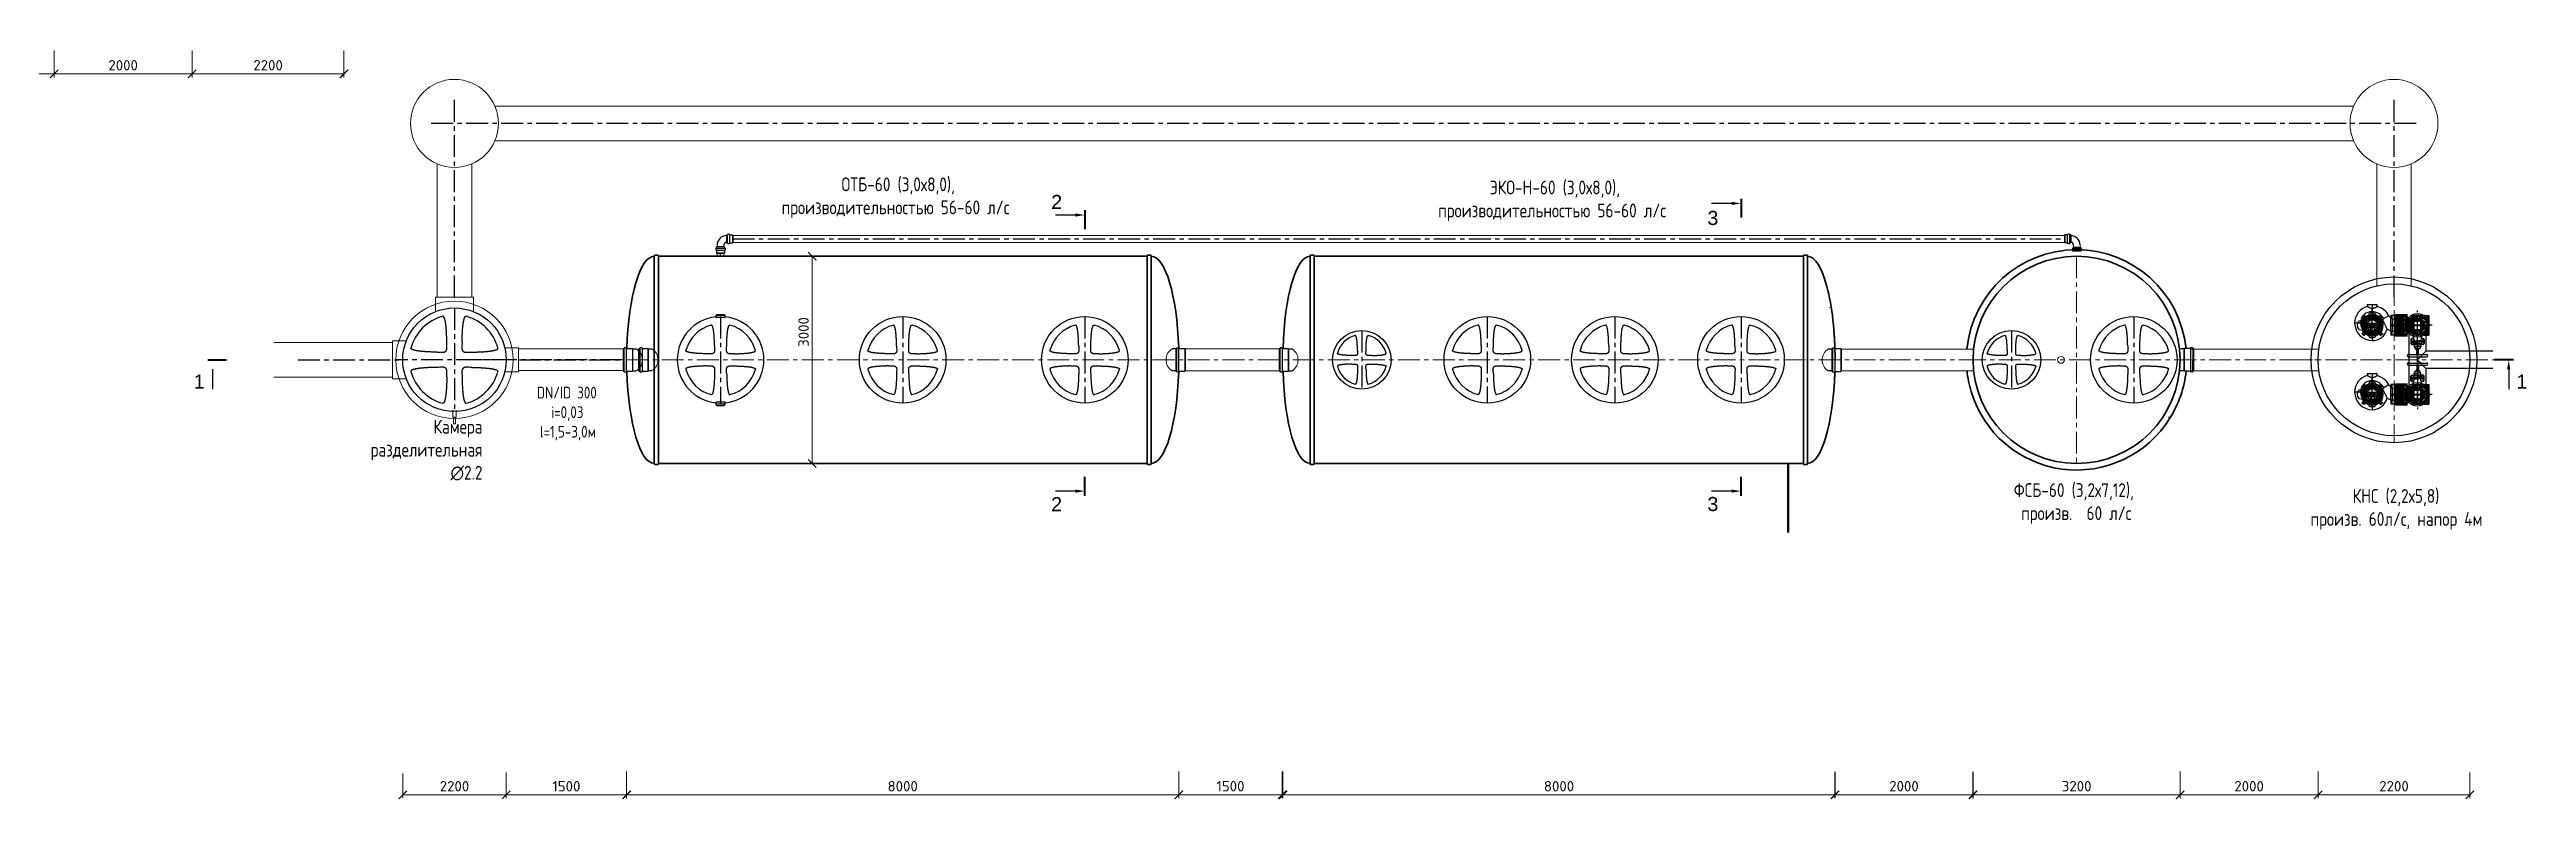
# Model space of a CAD drawing. Header units: millimetres. Extents: x 20530103 to 31271019, y 32092698 to 33532929.
# Drawn here: x 26722522 to 26758415, y 33080364 to 33091222 of the extents above; entities that cross this region are included whole.
import ezdxf

# ---------------------------------------------------------------- set-up
doc = ezdxf.new("R2010")
doc.units = ezdxf.units.MM
doc.linetypes.add('CENTER', pattern=[50.8, 31.75, -6.35, 6.35, -6.35])
doc.linetypes.add('осевая', pattern=[50.8, 31.75, -6.35, 6.35, -6.35])
for name, color, linetype in [('CL', 1, 'CENTER'), ('Mitat', 1, 'Continuous'), ('OUTLINE', 6, 'Continuous'), ('VIS', 7, 'Continuous'), ('Системный слой', 7, 'Continuous')]:
    doc.layers.add(name, color=color, linetype=linetype)
doc.layers.add('Труба профиль', color=7, linetype='Continuous', lineweight=50)
doc.styles.add('ARTEM Arial', font='simplex.shx')
doc.styles.add('GOST 2.304', font='GOST.TTF')
doc.dimstyles.new('ARTEM', dxfattribs={"dimtxt": 70, "dimasz": 50, "dimexe": 35, "dimexo": 15, "dimgap": 10, "dimtad": 1, "dimdec": 0, "dimtxsty": 'ARTEM Arial', "dimcen": 2.5, "dimclrd": 7, "dimclre": 7, "dimclrt": 7, "dimadec": 0, "dimazin": 0, "dimtfac": 1, "dimtdec": 0, "dimtmove": 0, "dimatfit": 3, "dimfxl": 1, "dimlwd": 15, "dimlwe": 15, "dimarcsym": 0})

msp = doc.modelspace()

# ---------------------------------------------------------------- texts
at = {"lineweight": 20, "style": 'GOST 2.304'}
for s, insert, char_height, width, attachment_point in [('\\pi918.17;ОТБ-60 (3,0х8,0), \\P\\pi49.688;производительностью 56-60 л/с', (26733081.0108, 33089370.4866), 200, 3508.95414, 1), ('\\pi796.65;ЭКО-Н-60 (3,0х8,0), \\P\\pi49.688;производительностью 56-60 л/с', (26742595.3864, 33089325.0364), 200, 3508.95414, 1), ('\\pi121.37;DN/ID 300\\P\\pi328.06;i=0,03\\P\\pi163.96;l=1,5-3,0м', (26729463.3556, 33086339.7155), 170, 1105.61104, 1), ('Камера \\Pразделительная \\P∅2.2', (26728796.0623, 33085861.3154), 200, 3048.508414, 3), ('\\pi264.77;ФСБ-60 (3,2х7,12), \\P\\pi372.06;произв.  60 л/с', (26750721.3927, 33084942.7115), 200, 2330.966134, 1), ('\\pi1060.6;КНС (2,2х5,8)\\P\\pi449.71;произв. 60л/с, напор 4м', (26754836.29, 33084858.0402), 200, 2991.63849, 1)]:
    msp.add_mtext(s, dxfattribs=dict(at, insert=insert, char_height=char_height, width=width, attachment_point=attachment_point))
at = {"color": 1, "lineweight": 25, "char_height": 204.75, "style": 'GOST 2.304'}
for s, insert, attachment_point in [('{\\fArial|b0|i0|c204|p34;2}', (26737195.3165, 33089118.0585), 3), ('{\\fArial|b0|i0|c204|p34;3}', (26746705.0262, 33088886.126), 3), ('{\\fArial|b0|i0|c204|p34;1}', (26724770.7725, 33086517.2517), 3), ('{\\fArial|b0|i0|c0|p34;1}', (26758270.2201, 33086517.138), 1), ('{\\fArial|b0|i0|c204|p34;2}', (26737195.3165, 33084536.0433), 9), ('{\\fArial|b0|i0|c204|p34;3}', (26746705.0262, 33084536.3501), 9)]:
    msp.add_mtext(s, dxfattribs=dict(at, insert=insert, attachment_point=attachment_point))

# ---------------------------------------------------------------- blocks, each defined once
blk = doc.blocks.new('_ArchTick')
at = {"color": 0, "linetype": 'ByBlock', "const_width": 0.15}
blk.add_lwpolyline([(-0.5, -0.5), (0.5, 0.5)], dxfattribs=at)
blk = doc.blocks.new('*D149')
at = {"color": 7, "lineweight": 15, "transparency": 16777216}
for p, q in [((26731360, 33088229), (26733624, 33088229)), ((26733574, 33088229), (26733574, 33085229)), ((26731360, 33085229), (26733624, 33085229))]:
    blk.add_line(p, q, dxfattribs=at)
at = {"color": 7, "lineweight": 15, "transparency": 16777216, "xscale": 120, "yscale": 120, "zscale": 120}
for p, rotation in [((26733574, 33088229), 90), ((26733574, 33085229), 270)]:
    blk.add_blockref('_ArchTick', p, dxfattribs=dict(at, rotation=rotation))
at = {"color": 7, "lineweight": 20, "transparency": 16777216, "insert": (26733449, 33087133), "char_height": 150, "attachment_point": 5, "rotation": 90, "style": 'ARTEM Arial'}
blk.add_mtext('3000', dxfattribs=at)
blk = doc.blocks.new('*D153')
at = {"color": 7, "lineweight": 15, "transparency": 16777216}
for p, q in [((26724589, 33091192), (26724589, 33090820)), ((26726789, 33091207), (26726789, 33090820)), ((26726789, 33090870), (26724589, 33090870))]:
    blk.add_line(p, q, dxfattribs=at)
at = {"color": 7, "lineweight": 15, "transparency": 16777216, "xscale": 120, "yscale": 120, "zscale": 120, "rotation": 180}
blk.add_blockref('_ArchTick', (26724589, 33090870), dxfattribs=at)
at = {"color": 7, "lineweight": 15, "transparency": 16777216, "xscale": 120, "yscale": 120, "zscale": 120}
blk.add_blockref('_ArchTick', (26726789, 33090870), dxfattribs=at)
at = {"color": 7, "lineweight": 20, "transparency": 16777216, "insert": (26725689, 33090995), "char_height": 150, "attachment_point": 5, "style": 'ARTEM Arial'}
blk.add_mtext('2200', dxfattribs=at)
blk = doc.blocks.new('*D154')
at = {"color": 7, "lineweight": 15, "transparency": 16777216}
for p, q in [((26722589, 33091192), (26722589, 33090820)), ((26724589, 33091207), (26724589, 33090820)), ((26724589, 33090870), (26722589, 33090870))]:
    blk.add_line(p, q, dxfattribs=at)
at = {"color": 7, "lineweight": 15, "transparency": 16777216, "xscale": 120, "yscale": 120, "zscale": 120, "rotation": 180}
blk.add_blockref('_ArchTick', (26722589, 33090870), dxfattribs=at)
at = {"color": 7, "lineweight": 15, "transparency": 16777216, "xscale": 120, "yscale": 120, "zscale": 120}
blk.add_blockref('_ArchTick', (26724589, 33090870), dxfattribs=at)
at = {"color": 7, "lineweight": 20, "transparency": 16777216, "insert": (26723589, 33090995), "char_height": 150, "attachment_point": 5, "style": 'ARTEM Arial'}
blk.add_mtext('2000', dxfattribs=at)
blk = doc.blocks.new('*D145')
at = {"color": 7, "lineweight": 15, "transparency": 16777216}
for p, q in [((26738885, 33080767), (26738885, 33080380)), ((26740385, 33080767), (26740385, 33080380)), ((26740385, 33080430), (26738885, 33080430))]:
    blk.add_line(p, q, dxfattribs=at)
at = {"color": 7, "lineweight": 15, "transparency": 16777216, "xscale": 120, "yscale": 120, "zscale": 120, "rotation": 180}
blk.add_blockref('_ArchTick', (26738885, 33080430), dxfattribs=at)
at = {"color": 7, "lineweight": 15, "transparency": 16777216, "xscale": 120, "yscale": 120, "zscale": 120}
blk.add_blockref('_ArchTick', (26740385, 33080430), dxfattribs=at)
at = {"color": 7, "lineweight": 20, "transparency": 16777216, "insert": (26739635, 33080555), "char_height": 150, "attachment_point": 5, "style": 'ARTEM Arial'}
blk.add_mtext('1500', dxfattribs=at)
blk = doc.blocks.new('*D146')
at = {"color": 7, "lineweight": 15, "transparency": 16777216}
for p, q in [((26730885, 33080767), (26730885, 33080380)), ((26738885, 33080752), (26738885, 33080380)), ((26738885, 33080430), (26730885, 33080430))]:
    blk.add_line(p, q, dxfattribs=at)
at = {"color": 7, "lineweight": 15, "transparency": 16777216, "xscale": 120, "yscale": 120, "zscale": 120, "rotation": 180}
blk.add_blockref('_ArchTick', (26730885, 33080430), dxfattribs=at)
at = {"color": 7, "lineweight": 15, "transparency": 16777216, "xscale": 120, "yscale": 120, "zscale": 120}
blk.add_blockref('_ArchTick', (26738885, 33080430), dxfattribs=at)
at = {"color": 7, "lineweight": 20, "transparency": 16777216, "insert": (26734885, 33080555), "char_height": 150, "attachment_point": 5, "style": 'ARTEM Arial'}
blk.add_mtext('8000', dxfattribs=at)
blk = doc.blocks.new('*D147')
at = {"color": 7, "lineweight": 15, "transparency": 16777216}
for p, q in [((26740396, 33080767), (26740396, 33080380)), ((26748396, 33080767), (26748396, 33080380)), ((26748396, 33080430), (26740396, 33080430))]:
    blk.add_line(p, q, dxfattribs=at)
at = {"color": 7, "lineweight": 15, "transparency": 16777216, "xscale": 120, "yscale": 120, "zscale": 120, "rotation": 180}
blk.add_blockref('_ArchTick', (26740396, 33080430), dxfattribs=at)
at = {"color": 7, "lineweight": 15, "transparency": 16777216, "xscale": 120, "yscale": 120, "zscale": 120}
blk.add_blockref('_ArchTick', (26748396, 33080430), dxfattribs=at)
at = {"color": 7, "lineweight": 20, "transparency": 16777216, "insert": (26744396, 33080555), "char_height": 150, "attachment_point": 5, "style": 'ARTEM Arial'}
blk.add_mtext('8000', dxfattribs=at)
blk = doc.blocks.new('*D148')
at = {"color": 7, "lineweight": 15, "transparency": 16777216}
for p, q in [((26738885, 33080767), (26738885, 33080380)), ((26740385, 33080767), (26740385, 33080380)), ((26740385, 33080430), (26738885, 33080430))]:
    blk.add_line(p, q, dxfattribs=at)
at = {"color": 7, "lineweight": 15, "transparency": 16777216, "xscale": 120, "yscale": 120, "zscale": 120, "rotation": 180}
blk.add_blockref('_ArchTick', (26738885, 33080430), dxfattribs=at)
at = {"color": 7, "lineweight": 15, "transparency": 16777216, "xscale": 120, "yscale": 120, "zscale": 120}
blk.add_blockref('_ArchTick', (26740385, 33080430), dxfattribs=at)
at = {"color": 7, "lineweight": 20, "transparency": 16777216, "insert": (26739635, 33080555), "char_height": 150, "attachment_point": 5, "style": 'ARTEM Arial'}
blk.add_mtext('1500', dxfattribs=at)
blk = doc.blocks.new('*D150')
at = {"color": 7, "lineweight": 15, "transparency": 16777216}
for p, q in [((26750397, 33080755), (26750397, 33080380)), ((26753397, 33080767), (26753397, 33080380)), ((26753397, 33080430), (26750397, 33080430))]:
    blk.add_line(p, q, dxfattribs=at)
at = {"color": 7, "lineweight": 15, "transparency": 16777216, "xscale": 120, "yscale": 120, "zscale": 120, "rotation": 180}
blk.add_blockref('_ArchTick', (26750397, 33080430), dxfattribs=at)
at = {"color": 7, "lineweight": 15, "transparency": 16777216, "xscale": 120, "yscale": 120, "zscale": 120}
blk.add_blockref('_ArchTick', (26753397, 33080430), dxfattribs=at)
at = {"color": 7, "lineweight": 20, "transparency": 16777216, "insert": (26751897, 33080555), "char_height": 150, "attachment_point": 5, "style": 'ARTEM Arial'}
blk.add_mtext('3200', dxfattribs=at)
blk = doc.blocks.new('*D151')
at = {"color": 7, "lineweight": 15, "transparency": 16777216}
for p, q in [((26753396, 33080752), (26753396, 33080380)), ((26755396, 33080767), (26755396, 33080380)), ((26755396, 33080430), (26753396, 33080430))]:
    blk.add_line(p, q, dxfattribs=at)
at = {"color": 7, "lineweight": 15, "transparency": 16777216, "xscale": 120, "yscale": 120, "zscale": 120, "rotation": 180}
blk.add_blockref('_ArchTick', (26753396, 33080430), dxfattribs=at)
at = {"color": 7, "lineweight": 15, "transparency": 16777216, "xscale": 120, "yscale": 120, "zscale": 120}
blk.add_blockref('_ArchTick', (26755396, 33080430), dxfattribs=at)
at = {"color": 7, "lineweight": 20, "transparency": 16777216, "insert": (26754396, 33080555), "char_height": 150, "attachment_point": 5, "style": 'ARTEM Arial'}
blk.add_mtext('2000', dxfattribs=at)
blk = doc.blocks.new('*D152')
at = {"color": 7, "lineweight": 15, "transparency": 16777216}
for p, q in [((26755396, 33080737), (26755396, 33080380)), ((26757596, 33080752), (26757596, 33080380)), ((26757596, 33080430), (26755396, 33080430))]:
    blk.add_line(p, q, dxfattribs=at)
at = {"color": 7, "lineweight": 15, "transparency": 16777216, "xscale": 120, "yscale": 120, "zscale": 120, "rotation": 180}
blk.add_blockref('_ArchTick', (26755396, 33080430), dxfattribs=at)
at = {"color": 7, "lineweight": 15, "transparency": 16777216, "xscale": 120, "yscale": 120, "zscale": 120}
blk.add_blockref('_ArchTick', (26757596, 33080430), dxfattribs=at)
at = {"color": 7, "lineweight": 20, "transparency": 16777216, "insert": (26756496, 33080555), "char_height": 150, "attachment_point": 5, "style": 'ARTEM Arial'}
blk.add_mtext('2200', dxfattribs=at)
blk = doc.blocks.new('*D155')
at = {"color": 7, "lineweight": 15, "transparency": 16777216}
for p, q in [((26748395, 33080752), (26748395, 33080380)), ((26750395, 33080767), (26750395, 33080380)), ((26750395, 33080430), (26748395, 33080430))]:
    blk.add_line(p, q, dxfattribs=at)
at = {"color": 7, "lineweight": 15, "transparency": 16777216, "xscale": 120, "yscale": 120, "zscale": 120, "rotation": 180}
blk.add_blockref('_ArchTick', (26748395, 33080430), dxfattribs=at)
at = {"color": 7, "lineweight": 15, "transparency": 16777216, "xscale": 120, "yscale": 120, "zscale": 120}
blk.add_blockref('_ArchTick', (26750395, 33080430), dxfattribs=at)
at = {"color": 7, "lineweight": 20, "transparency": 16777216, "insert": (26749395, 33080555), "char_height": 150, "attachment_point": 5, "style": 'ARTEM Arial'}
blk.add_mtext('2000', dxfattribs=at)
blk = doc.blocks.new('*D158')
at = {"color": 7, "lineweight": 15, "transparency": 16777216}
for p, q in [((26729140, 33080737), (26729140, 33080380)), ((26730885, 33080752), (26730885, 33080380)), ((26730885, 33080430), (26729140, 33080430))]:
    blk.add_line(p, q, dxfattribs=at)
at = {"color": 7, "lineweight": 15, "transparency": 16777216, "xscale": 120, "yscale": 120, "zscale": 120, "rotation": 180}
blk.add_blockref('_ArchTick', (26729140, 33080430), dxfattribs=at)
at = {"color": 7, "lineweight": 15, "transparency": 16777216, "xscale": 120, "yscale": 120, "zscale": 120}
blk.add_blockref('_ArchTick', (26730885, 33080430), dxfattribs=at)
at = {"color": 7, "lineweight": 20, "transparency": 16777216, "insert": (26730012, 33080555), "char_height": 150, "attachment_point": 5, "style": 'ARTEM Arial'}
blk.add_mtext('1500', dxfattribs=at)
blk = doc.blocks.new('*D159')
at = {"color": 7, "lineweight": 15, "transparency": 16777216}
for p, q in [((26727640, 33080737), (26727640, 33080380)), ((26729140, 33080752), (26729140, 33080380)), ((26729140, 33080430), (26727640, 33080430))]:
    blk.add_line(p, q, dxfattribs=at)
at = {"color": 7, "lineweight": 15, "transparency": 16777216, "xscale": 120, "yscale": 120, "zscale": 120, "rotation": 180}
blk.add_blockref('_ArchTick', (26727640, 33080430), dxfattribs=at)
at = {"color": 7, "lineweight": 15, "transparency": 16777216, "xscale": 120, "yscale": 120, "zscale": 120}
blk.add_blockref('_ArchTick', (26729140, 33080430), dxfattribs=at)
at = {"color": 7, "lineweight": 20, "transparency": 16777216, "insert": (26728390, 33080555), "char_height": 150, "attachment_point": 5, "style": 'ARTEM Arial'}
blk.add_mtext('2200', dxfattribs=at)
blk = doc.blocks.new('*D143')
at = {"color": 7, "lineweight": 15, "transparency": 16777216}
for p, q in [((26719589, 33091207), (26719589, 33090820)), ((26722589, 33091207), (26722589, 33090820)), ((26722589, 33090870), (26719589, 33090870))]:
    blk.add_line(p, q, dxfattribs=at)
at = {"color": 7, "lineweight": 15, "transparency": 16777216, "xscale": 120, "yscale": 120, "zscale": 120, "rotation": 180}
blk.add_blockref('_ArchTick', (26719589, 33090870), dxfattribs=at)
at = {"color": 7, "lineweight": 15, "transparency": 16777216, "xscale": 120, "yscale": 120, "zscale": 120}
blk.add_blockref('_ArchTick', (26722589, 33090870), dxfattribs=at)
at = {"color": 7, "lineweight": 20, "transparency": 16777216, "insert": (26721089, 33090995), "char_height": 150, "attachment_point": 5, "style": 'ARTEM Arial'}
blk.add_mtext('3200', dxfattribs=at)

# ---------------------------------------------------------------- dimensions: what is measured, and where the dimension line sits
at = {"lineweight": 20}
for base, p1, p2, text, picture, middle in [((26719588.5617, 33090869.7525), (26722588.5617, 33091222.0724), (26719588.5617, 33091222.0724), '3200', '*D143', (26721088.5617, 33090994.7525)), ((26727639.6204, 33080429.9413), (26729139.6204, 33080767.2611), (26727639.6204, 33080752.2611), '2200', '*D159', (26728389.6204, 33080554.9413)), ((26729139.6204, 33080429.9413), (26730885.133, 33080767.2611), (26729139.6204, 33080752.2611), '1500', '*D158', (26730012.3767, 33080554.9413)), ((26750396.8152, 33080429.9413), (26753396.8219, 33080782.2611), (26750396.8152, 33080770.1045), '3200', '*D150', (26751896.8185, 33080554.9413))]:
    dim = msp.add_linear_dim(base=base, p1=p1, p2=p2, angle=180, text=text, dimstyle='ARTEM', override={"dimtxt": 150, "dimasz": 120, "dimexe": 50, "dimgap": 50, "dimblk1": 'ArchTick', "dimblk2": 'ArchTick', "dimsah": 1}, dxfattribs=at)
    dim.commit()
    dim.dimension.update_dxf_attribs({"geometry": picture, "text_midpoint": middle})
for base, p1, p2, picture, middle in [((26722588.5617, 33090869.7525), (26724588.5617, 33091222.0724), (26722588.5617, 33091207.0724), '*D154', (26723588.5617, 33090994.7525)), ((26724588.5617, 33090869.7525), (26726788.5617, 33091222.0724), (26724588.5617, 33091207.0724), '*D153', (26725688.5617, 33090994.7525)), ((26730885.133, 33080429.9413), (26738885.133, 33080767.2611), (26730885.133, 33080782.2611), '*D146', (26734885.133, 33080554.9413)), ((26738885.133, 33080429.9413), (26740385.133, 33080782.2611), (26738885.133, 33080782.2611), '*D145', (26739635.133, 33080554.9413)), ((26738885.133, 33080429.9413), (26740385.133, 33080782.2611), (26738885.133, 33080782.2611), '*D148', (26739635.133, 33080554.9413)), ((26740395.5128, 33080429.9413), (26748395.8152, 33080782.2611), (26740395.5128, 33080782.2611), '*D147', (26744395.664, 33080554.9413)), ((26748394.8085, 33080429.9413), (26750394.8085, 33080782.2611), (26748394.8085, 33080767.2611), '*D155', (26749394.8085, 33080554.9413)), ((26753395.8152, 33080429.9413), (26755395.8152, 33080782.2611), (26753395.8152, 33080767.2611), '*D151', (26754395.8152, 33080554.9413)), ((26755395.8152, 33080429.9413), (26757595.8151, 33080767.2611), (26755395.8152, 33080752.2611), '*D152', (26756495.8151, 33080554.9413))]:
    dim = msp.add_linear_dim(base=base, p1=p1, p2=p2, angle=180, dimstyle='ARTEM', override={"dimtxt": 150, "dimasz": 120, "dimexe": 50, "dimgap": 50, "dimblk1": 'ArchTick', "dimblk2": 'ArchTick', "dimsah": 1}, dxfattribs=at)
    dim.commit()
    dim.dimension.update_dxf_attribs({"geometry": picture, "text_midpoint": middle})
dim = msp.add_linear_dim(base=(26733574.4213, 33085228.9058), p1=(26731345.133, 33088228.9058), p2=(26731345.133, 33085228.9058), angle=90, dimstyle='ARTEM', override={"dimtxt": 150, "dimasz": 120, "dimexe": 50, "dimgap": 50, "dimblk1": 'ArchTick', "dimblk2": 'ArchTick', "dimsah": 1}, dxfattribs=at)
dim.commit()
dim.dimension.update_dxf_attribs({"geometry": '*D149', "text_midpoint": (26733574.4213, 33087132.5178), "dimtype": 160})

# ---------------------------------------------------------------- linework, layer by layer
at = {"color": 1, "linetype": 'осевая', "lineweight": 25, "ltscale": 10}
for p, q in [((26728389.6204, 33087634.6421), (26728389.6204, 33090552.5854)), ((26756495.8151, 33087634.6421), (26756495.8151, 33090552.5854)), ((26756817.1407, 33090152.5854), (26727989.6204, 33090152.5854)), ((26732420.6185, 33088480.1607), (26751719.3486, 33088480.1326)), ((26732246.8549, 33088228.9058), (26732246.8549, 33088269.1315)), ((26728389.6204, 33087480.2245), (26728389.6204, 33085980.2245)), ((26732246.7401, 33087356.2827), (26732246.7401, 33086101.5338)), ((26734885.133, 33087356.2829), (26734885.133, 33086101.5341)), ((26737523.5259, 33087356.2827), (26737523.5259, 33086101.5338)), ((26743356.7771, 33087356.8992), (26743356.7771, 33086102.1503)), ((26745204.5817, 33087356.4759), (26745204.5817, 33086101.727)), ((26747033.3975, 33087356.5895), (26747033.3975, 33086101.8406)), ((26752724.7448, 33087356.3643), (26752724.7448, 33086101.6154)), ((26741537.4405, 33087154.6366), (26741537.4405, 33086304.6366)), ((26750952.6266, 33087154.1484), (26750952.6266, 33086304.1484)), ((26726122.8887, 33086730.2245), (26727622.8887, 33086730.2245)), ((26729239.6204, 33086730.2245), (26727539.6204, 33086730.2245)), ((26730818.918, 33086730.2245), (26728518.918, 33086730.2245)), ((26729318.918, 33086730.2245), (26730818.918, 33086730.2245))]:
    msp.add_line(p, q, dxfattribs=at)
at = {"lineweight": 20}
for p, q in [((26755909.773, 33090402.5854), (26728975.6625, 33090402.5854)), ((26755909.773, 33089902.5854), (26728975.6625, 33089902.5854)), ((26728139.6204, 33087634.6421), (26728139.6204, 33089566.5433)), ((26728639.6204, 33087634.6421), (26728639.6204, 33089566.5433)), ((26756245.8151, 33087800.2674), (26756245.8151, 33089566.5433)), ((26756745.8151, 33087800.2674), (26756745.8151, 33089566.5433)), ((26751719.3782, 33088530.1285), (26732424.9165, 33088530.1595)), ((26751719.3486, 33088430.1966), (26732425.0641, 33088430.1738)), ((26732194.5628, 33088269.1315), (26732194.5628, 33088228.9058)), ((26732194.5634, 33088392.7352), (26732194.5634, 33088363.4271)), ((26732294.1116, 33088228.9058), (26732294.0901, 33088269.1315)), ((26732294.4223, 33088363.4271), (26732294.409, 33088393.2533)), ((26751849.8182, 33088355.7375), (26751849.8182, 33088390.0633)), ((26751849.8182, 33088355.7375), (26751849.8182, 33088390.0633)), ((26751849.8182, 33088355.7375), (26751849.8182, 33088355.7375)), ((26751948.7141, 33088355.7375), (26751948.7141, 33088355.7375)), ((26751949.8182, 33088355.7375), (26751949.8182, 33088392.9061)), ((26751949.8182, 33088392.9061), (26751949.8182, 33088355.7375)), ((26732196.8549, 33087387.6366), (26732196.8549, 33087387.6366)), ((26732295.7507, 33087387.6366), (26732295.7507, 33087387.6366)), ((26756834.2299, 33087229.0532), (26756834.2299, 33086229.0532)), ((26725772.8887, 33086980.2245), (26727490.4431, 33086980.2245)), ((26730818.918, 33086887.7245), (26729318.918, 33086887.7245)), ((26738977.4199, 33086886.4058), (26740337.7696, 33086886.4058)), ((26748484.5608, 33086885.2407), (26750403.9485, 33086885.2407)), ((26753545.4336, 33086885.2407), (26755406.96, 33086885.2407)), ((26725772.8887, 33086480.2245), (26727490.4431, 33086480.2245)), ((26730818.918, 33086572.7245), (26729318.918, 33086572.7245)), ((26738977.4199, 33086571.4058), (26740337.7696, 33086571.4058)), ((26748484.5608, 33086570.2407), (26750404.2042, 33086570.2407)), ((26753545.4336, 33086570.2407), (26755407.3398, 33086570.2407)), ((26728364.6204, 33085900.6758), (26728364.6204, 33086000.6758)), ((26732196.8549, 33086070.1799), (26732196.8549, 33086070.1799)), ((26732295.7507, 33086070.1799), (26732295.7507, 33086070.1799))]:
    msp.add_line(p, q, dxfattribs=at)
at = {"color": 1, "lineweight": 40}
for p, q in [((26737523.5259, 33088894.4812), (26737523.5259, 33088621.4812)), ((26747033.2356, 33089062.5464), (26747033.2356, 33088789.5464)), ((26724814.8322, 33086728.9082), (26725087.8322, 33086728.9082)), ((26758226.1603, 33086728.7946), (26757953.1603, 33086728.7946)), ((26737523.5259, 33084759.6205), (26737523.5259, 33085032.6205)), ((26747033.2356, 33084759.9273), (26747033.2356, 33085032.9273))]:
    msp.add_line(p, q, dxfattribs=at)
at = {"color": 7, "lineweight": 25}
for p, q in [((26732330.7685, 33088537.6039), (26732330.7685, 33088422.2039)), ((26732330.7685, 33088537.6039), (26732345.7685, 33088537.6039)), ((26732345.7685, 33088420.6039), (26732345.7685, 33088539.2039)), ((26732354.4685, 33088547.9039), (26732369.7685, 33088547.9039)), ((26732378.4685, 33088420.6039), (26732378.4685, 33088539.2039)), ((26732378.4685, 33088537.6039), (26732420.6185, 33088537.6039)), ((26732425.0641, 33088529.9039), (26732420.6185, 33088537.6039)), ((26732425.0641, 33088429.9039), (26732420.6185, 33088422.2039)), ((26751719.3176, 33088530.0748), (26751723.7632, 33088537.7748)), ((26751719.3176, 33088430.0748), (26751723.7632, 33088422.3748)), ((26751765.9132, 33088537.7748), (26751723.7632, 33088537.7748)), ((26751765.9132, 33088420.7748), (26751765.9132, 33088539.3748)), ((26751789.9132, 33088548.0748), (26751774.6132, 33088548.0748)), ((26751798.6132, 33088420.7748), (26751798.6132, 33088539.3748)), ((26751813.6132, 33088537.7748), (26751798.6132, 33088537.7748)), ((26751813.6132, 33088537.7748), (26751813.6132, 33088422.3748)), ((26732176.4437, 33088339.7271), (26732176.4437, 33088324.4271)), ((26732185.1437, 33088348.4271), (26732303.7437, 33088348.4271)), ((26732185.1437, 33088315.7271), (26732303.7437, 33088315.7271)), ((26732302.1437, 33088363.4271), (26732186.7437, 33088363.4271)), ((26732186.7437, 33088363.4271), (26732186.7437, 33088348.4271)), ((26732186.7437, 33088315.7271), (26732186.7437, 33088273.5771)), ((26732194.4437, 33088269.1315), (26732186.7437, 33088273.5771)), ((26732294.4437, 33088269.1315), (26732302.1437, 33088273.5771)), ((26732302.1437, 33088363.4271), (26732302.1437, 33088348.4271)), ((26732302.1437, 33088315.7271), (26732302.1437, 33088273.5771)), ((26732312.4437, 33088339.7271), (26732312.4437, 33088324.4271)), ((26732330.7685, 33088422.2039), (26732345.7685, 33088422.2039)), ((26732354.4685, 33088411.9039), (26732369.7685, 33088411.9039)), ((26732378.4685, 33088422.2039), (26732420.6185, 33088422.2039)), ((26751765.9132, 33088422.3748), (26751723.7632, 33088422.3748)), ((26751789.9132, 33088412.0748), (26751774.6132, 33088412.0748)), ((26751813.6132, 33088422.3748), (26751798.6132, 33088422.3748)), ((26751830.7141, 33088332.0375), (26751830.7141, 33088316.7375)), ((26751839.4141, 33088340.7375), (26751958.0141, 33088340.7375)), ((26751839.4141, 33088308.0375), (26751958.0141, 33088308.0375)), ((26751956.4141, 33088355.7375), (26751841.0141, 33088355.7375)), ((26751841.0141, 33088355.7375), (26751841.0141, 33088340.7375)), ((26751956.4141, 33088355.7375), (26751956.4141, 33088340.7375)), ((26751966.7141, 33088332.0375), (26751966.7141, 33088316.7375)), ((26732178.8549, 33087363.9366), (26732178.8549, 33087348.6366)), ((26732306.1549, 33087372.6366), (26732187.5549, 33087372.6366)), ((26732189.1549, 33087387.6366), (26732304.5549, 33087387.6366)), ((26732189.1549, 33087387.6366), (26732189.1549, 33087372.6366)), ((26732304.5549, 33087387.6366), (26732304.5549, 33087372.6366)), ((26732314.8549, 33087363.9366), (26732314.8549, 33087348.6366)), ((26748317.7177, 33087481.206), (26748310.6029, 33087486.5383)), ((26732306.1549, 33087339.9366), (26732187.5549, 33087339.9366)), ((26730835.6497, 33086894.1042), (26730835.6497, 33086563.7042)), ((26730835.6497, 33086894.1042), (26730850.6497, 33086894.1042)), ((26730850.6497, 33086562.1042), (26730850.6497, 33086895.7042)), ((26730859.3497, 33086904.4042), (26730874.6497, 33086904.4042)), ((26730883.3497, 33086562.1042), (26730883.3497, 33086895.7042)), ((26730883.3497, 33086894.1042), (26730967.6497, 33086894.1042)), ((26730972.0953, 33086886.4042), (26730967.6497, 33086894.1042)), ((26730972.0953, 33086886.4042), (26731024.3085, 33086886.4042)), ((26731063.2402, 33086565.0245), (26731063.2402, 33086895.4245)), ((26731063.2402, 33086895.4245), (26731078.2402, 33086895.4245)), ((26731078.2402, 33086897.0245), (26731078.2402, 33086563.4245)), ((26731086.9402, 33086905.7245), (26731102.2402, 33086905.7245)), ((26731110.9402, 33086897.0245), (26731110.9402, 33086563.4245)), ((26731110.9402, 33086895.4245), (26731195.2402, 33086895.4245)), ((26731199.6858, 33086887.7245), (26731195.2402, 33086895.4245)), ((26731199.6858, 33086887.7245), (26731251.899, 33086887.7245)), ((26738840.9743, 33086886.4058), (26738788.7611, 33086886.4058)), ((26738840.9743, 33086894.1058), (26738840.9743, 33086563.7058)), ((26738840.9743, 33086894.1058), (26738855.9743, 33086894.1058)), ((26738855.9743, 33086562.1058), (26738855.9743, 33086895.7058)), ((26738864.6743, 33086904.4058), (26738879.9743, 33086904.4058)), ((26738888.6743, 33086562.1058), (26738888.6743, 33086895.7058)), ((26738888.6743, 33086894.1058), (26738972.9743, 33086894.1058)), ((26738977.4199, 33086886.4058), (26738972.9743, 33086894.1058)), ((26740339.2162, 33086894.1042), (26740339.2162, 33086563.7042)), ((26740339.2162, 33086894.1042), (26740354.2162, 33086894.1042)), ((26740354.2162, 33086562.1042), (26740354.2162, 33086895.7042)), ((26740362.9162, 33086904.4042), (26740378.2162, 33086904.4042)), ((26740386.9162, 33086562.1042), (26740386.9162, 33086895.7042)), ((26740386.9162, 33086894.1042), (26740471.2162, 33086894.1042)), ((26740475.6618, 33086886.4042), (26740471.2162, 33086894.1042)), ((26740475.6618, 33086886.4042), (26740527.875, 33086886.4042)), ((26748348.1152, 33086885.2407), (26748295.902, 33086885.2407)), ((26748348.1152, 33086892.9407), (26748348.1152, 33086562.5407)), ((26748348.1152, 33086892.9407), (26748363.1152, 33086892.9407)), ((26748363.1152, 33086560.9407), (26748363.1152, 33086894.5407)), ((26748371.8152, 33086903.2407), (26748387.1152, 33086903.2407)), ((26748395.8152, 33086560.9407), (26748395.8152, 33086894.5407)), ((26748395.8152, 33086892.9407), (26748480.1152, 33086892.9407)), ((26753456.8642, 33086886.6166), (26753391.1258, 33086886.6792)), ((26753456.8642, 33086886.6166), (26753461.3171, 33086894.3123)), ((26753545.6171, 33086894.232), (26753461.3171, 33086894.3123)), ((26753545.6186, 33086895.832), (26753545.3007, 33086562.2321)), ((26753569.6269, 33086904.5091), (26753554.3269, 33086904.5237)), ((26753578.3186, 33086895.8008), (26753578.0007, 33086562.201)), ((26753593.3171, 33086894.1865), (26753578.3171, 33086894.2008)), ((26753593.0022, 33086563.7867), (26753593.3171, 33086894.1865)), ((26730835.6497, 33086563.7042), (26730850.6497, 33086563.7042)), ((26730859.3497, 33086553.4042), (26730874.6497, 33086553.4042)), ((26730883.3497, 33086563.7042), (26730967.6497, 33086563.7042)), ((26730972.0953, 33086571.4042), (26730967.6497, 33086563.7042)), ((26730972.0953, 33086571.4042), (26731024.3085, 33086571.4042)), ((26731063.2402, 33086565.0245), (26731078.2402, 33086565.0245)), ((26731086.9402, 33086554.7245), (26731102.2402, 33086554.7245)), ((26731110.9402, 33086565.0245), (26731195.2402, 33086565.0245)), ((26731199.6858, 33086572.7245), (26731195.2402, 33086565.0245)), ((26731199.6858, 33086572.7245), (26731251.899, 33086572.7245)), ((26738840.9743, 33086571.4058), (26738788.7611, 33086571.4058)), ((26738840.9743, 33086563.7058), (26738855.9743, 33086563.7058)), ((26738864.6743, 33086553.4058), (26738879.9743, 33086553.4058)), ((26738888.6743, 33086563.7058), (26738972.9743, 33086563.7058)), ((26738977.4199, 33086571.4058), (26738972.9743, 33086563.7058)), ((26740339.2162, 33086563.7042), (26740354.2162, 33086563.7042)), ((26740362.9162, 33086553.4042), (26740378.2162, 33086553.4042)), ((26740386.9162, 33086563.7042), (26740471.2162, 33086563.7042)), ((26740475.6618, 33086571.4042), (26740471.2162, 33086563.7042)), ((26740475.6618, 33086571.4042), (26740527.875, 33086571.4042)), ((26748348.1152, 33086570.2407), (26748295.902, 33086570.2407)), ((26748348.1152, 33086562.5407), (26748363.1152, 33086562.5407)), ((26748371.8152, 33086552.2407), (26748387.1152, 33086552.2407)), ((26748395.8152, 33086562.5407), (26748480.1152, 33086562.5407)), ((26753461.0096, 33086571.6125), (26753390.8257, 33086571.6794)), ((26753545.3022, 33086563.8321), (26753461.0023, 33086563.9125)), ((26753569.3051, 33086553.5093), (26753554.0051, 33086553.5239)), ((26753593.0022, 33086563.7867), (26753578.0022, 33086563.801)), ((26732178.8549, 33086093.8799), (26732178.8549, 33086109.1799)), ((26732306.1549, 33086117.8799), (26732187.5549, 33086117.8799)), ((26732306.1549, 33086085.1799), (26732187.5549, 33086085.1799)), ((26732189.1549, 33086070.1799), (26732189.1549, 33086085.1799)), ((26732189.1549, 33086070.1799), (26732304.5549, 33086070.1799)), ((26732304.5549, 33086070.1799), (26732304.5549, 33086085.1799)), ((26732314.8549, 33086093.8799), (26732314.8549, 33086109.1799)), ((26753227.6345, 33085904.7003), (26753228.1021, 33085895.8214))]:
    msp.add_line(p, q, dxfattribs=at)
at = {"color": 1, "linetype": 'осевая', "lineweight": 15, "ltscale": 10}
for p, q in [((26751895.7842, 33088228.9518), (26751895.7842, 33085228.9518)), ((26756495.8151, 33087829.0532), (26756495.8151, 33085529.0532)), ((26730885.6511, 33086730.2915), (26750395.7849, 33086727.4494)), ((26750263.5498, 33086728.9921), (26755395.8152, 33086729.0546)), ((26754995.8151, 33086728.9329), (26757995.8151, 33086728.9329))]:
    msp.add_line(p, q, dxfattribs=at)
for p, q in [((26756110.2312, 33087327.8361), (26756063.128, 33087374.9394)), ((26756074.9484, 33087359.8002), (26756087.9413, 33087356.3187)), ((26756087.9413, 33087356.3187), (26756094.2152, 33087354.6377)), ((26756108.2299, 33087529.0532), (26756109.6281, 33087502.3746)), ((26756108.2299, 33087529.0532), (26756253.2299, 33087529.0532)), ((26756130.7299, 33087384.0532), (26756130.7299, 33087378.4059)), ((26756210.7299, 33087404.0532), (26756150.7299, 33087404.0532)), ((26756174.7299, 33087475.111), (26756174.7299, 33087426.0532)), ((26756180.7299, 33087536.4032), (26756180.7299, 33087374.7032)), ((26756180.7299, 33087097.8032), (26756180.7299, 33087360.3032)), ((26756230.7299, 33087378.4059), (26756230.7299, 33087384.0532)), ((26756298.3318, 33087374.9394), (26756251.2286, 33087327.8361)), ((26756251.735, 33087500.5296), (26756253.2299, 33087529.0532)), ((26756267.2445, 33087354.6377), (26756273.5185, 33087356.3187)), ((26756273.5185, 33087356.3187), (26756286.5114, 33087359.8002)), ((26756422.6499, 33087368.6375), (26756349.2241, 33087325.8164)), ((26756499.2299, 33087371.5532), (26756449.2299, 33087371.5532)), ((26756449.2299, 33087371.5532), (26756449.2299, 33087337.9385)), ((26756449.2299, 33087367.1667), (26756467.2299, 33087367.1667)), ((26756467.2299, 33087326.3002), (26756467.2299, 33087371.5532)), ((26756499.2299, 33087371.5532), (26756499.2299, 33087336.5532)), ((26756518.7299, 33087384.0532), (26756685.7299, 33087384.0532)), ((26756518.7299, 33087349.0532), (26756518.7299, 33087384.0532)), ((26756531.7299, 33087371.5532), (26756519.2299, 33087371.5532)), ((26756519.2299, 33087336.5532), (26756519.2299, 33087371.5532)), ((26756547.7299, 33087371.5532), (26756531.7299, 33087371.5532)), ((26756531.7299, 33087086.5532), (26756531.7299, 33087371.5532)), ((26756547.7299, 33087086.5532), (26756547.7299, 33087371.5532)), ((26756574.2299, 33087371.5532), (26756547.7299, 33087371.5532)), ((26756550.7299, 33087074.0532), (26756550.7299, 33087384.0532)), ((26756550.7299, 33087368.8963), (26756584.2299, 33087368.8963)), ((26756556.2299, 33087234.0532), (26756556.2299, 33087371.5532)), ((26756556.2299, 33087368.8639), (26756679.2299, 33087345.6752)), ((26756568.7299, 33087349.0532), (26756568.7299, 33087384.0532)), ((26756574.2299, 33087086.5532), (26756574.2299, 33087371.5532)), ((26756685.527, 33087348.9179), (26756574.2299, 33087369.9003)), ((26756584.2299, 33087074.0532), (26756584.2299, 33087384.0532)), ((26756634.2299, 33087379.0532), (26756584.2299, 33087379.0532)), ((26756591.2299, 33087349.0532), (26756591.2299, 33087384.0532)), ((26756593.7657, 33087079.0532), (26756593.7657, 33087379.0532)), ((26756603.425, 33087303.5532), (26756603.425, 33087379.0532)), ((26756609.2299, 33087379.0532), (26756609.2299, 33087079.0532)), ((26756611.7299, 33087349.0532), (26756611.7299, 33087384.0532)), ((26756619.2299, 33087283.321), (26756619.2299, 33087379.0532)), ((26756621.7299, 33087349.0532), (26756621.7299, 33087384.0532)), ((26756622.2299, 33087349.0532), (26756622.2299, 33087379.0532)), ((26756624.2299, 33087349.0532), (26756624.2299, 33087384.0532)), ((26756634.2299, 33087349.0532), (26756634.2299, 33087379.0532)), ((26756635.7299, 33087349.0532), (26756635.7299, 33087384.0532)), ((26756646.9596, 33087349.0532), (26756646.9596, 33087384.0532)), ((26756656.2443, 33087349.0532), (26756656.2443, 33087384.0532)), ((26756669.7299, 33087349.0532), (26756669.7299, 33087384.0532)), ((26756685.7299, 33087349.0532), (26756685.7299, 33087384.0532)), ((26756797.3672, 33087332.8351), (26756877.9236, 33087364.6891)), ((26756866.6667, 33087367.8123), (26756799.7197, 33087341.3398)), ((26756834.2299, 33087079.4282), (26756834.2299, 33087378.6782)), ((26756876.127, 33087371.5532), (26756866.6667, 33087367.8123)), ((26756929.2299, 33087371.5532), (26756876.127, 33087371.5532)), ((26756877.9236, 33087364.6891), (26756895.2822, 33087371.5532)), ((26756889.2299, 33087086.5532), (26756889.2299, 33087371.5532)), ((26756899.4485, 33087355.7527), (26756899.4485, 33087371.5532)), ((26756899.4485, 33087234.0532), (26756899.4485, 33087355.7527)), ((26756904.5228, 33087353.0094), (26756904.5228, 33087371.5532)), ((26756904.5228, 33087234.0532), (26756904.5228, 33087353.0094)), ((26756929.2299, 33087371.5532), (26756929.2299, 33087336.5532)), ((26756949.2299, 33087336.5532), (26756949.2299, 33087371.5532)), ((26756949.2299, 33087371.5532), (26756999.2299, 33087371.5532)), ((26756975.8299, 33087245.0435), (26756975.8299, 33087371.5532)), ((26756981.2299, 33087234.0532), (26756981.2299, 33087371.5532)), ((26756999.2299, 33087367.1667), (26756981.2299, 33087367.1667)), ((26756995.6299, 33087086.5532), (26756995.6299, 33087371.5532)), ((26756999.2299, 33087371.5532), (26756999.2299, 33087086.5532)), ((26755968.7492, 33087262.0532), (26755925.7299, 33087262.0532)), ((26756010.7299, 33087262.0532), (26755968.7492, 33087262.0532)), ((26756038.2299, 33087297.9145), (26755984.5299, 33087289.0532)), ((26755984.5299, 33087169.0532), (26756038.2299, 33087160.1918)), ((26756034.8437, 33087346.6551), (26756081.9469, 33087299.5518)), ((26756034.8437, 33087111.4512), (26756081.9469, 33087158.5545)), ((26756040.7299, 33087313.9631), (26756038.2299, 33087313.0532)), ((26756038.2299, 33087313.0532), (26756038.2299, 33087145.0532)), ((26756038.2299, 33087145.0532), (26756040.7299, 33087144.1432)), ((26756082.4711, 33087325.2377), (26756040.7299, 33087314.0532)), ((26756041.668, 33087314.3045), (26756040.7299, 33087313.9631)), ((26756040.7299, 33087314.0532), (26756040.7299, 33087288.0532)), ((26756040.7299, 33087288.0532), (26756043.2299, 33087284.0532)), ((26756043.2299, 33087174.0532), (26756040.7299, 33087170.0532)), ((26756040.7299, 33087170.0532), (26756040.7299, 33087144.0532)), ((26756040.7299, 33087144.1432), (26756041.668, 33087143.8018)), ((26756040.7299, 33087144.0532), (26756082.4711, 33087132.8686)), ((26756083.0835, 33087329.3785), (26756041.668, 33087314.3045)), ((26756041.668, 33087143.8018), (26756083.0835, 33087128.7278)), ((26756043.2299, 33087284.0532), (26756043.2299, 33087174.0532)), ((26756045.5493, 33087298.0532), (26756066.5493, 33087298.0532)), ((26756045.5493, 33087160.0532), (26756066.5493, 33087160.0532)), ((26756049.4799, 33087229.0532), (26756311.9799, 33087229.0532)), ((26756053.4643, 33087321.8417), (26756049.9828, 33087334.8347)), ((26756049.9828, 33087123.2716), (26756053.4643, 33087136.2646)), ((26756059.7098, 33087301.4591), (26756051.4885, 33087300.1024)), ((26756051.4885, 33087158.0039), (26756059.7098, 33087156.6472)), ((26756055.1454, 33087315.5678), (26756053.4643, 33087321.8417)), ((26756053.4643, 33087136.2646), (26756055.1454, 33087142.5385)), ((26756056.0493, 33087287.5532), (26756056.0493, 33087308.5532)), ((26756056.0493, 33087149.5532), (26756056.0493, 33087170.5532)), ((26756110.2312, 33087130.2702), (26756063.128, 33087083.1669)), ((26756087.9413, 33087101.7876), (26756074.9484, 33087098.3061)), ((26756079.8366, 33087235.0532), (26756136.7299, 33087235.0532)), ((26756079.8366, 33087223.0532), (26756136.7299, 33087223.0532)), ((26756082.1911, 33087260.0532), (26756279.2687, 33087260.0532)), ((26756082.1911, 33087198.0532), (26756279.2687, 33087198.0532)), ((26756094.2152, 33087103.4687), (26756087.9413, 33087101.7876)), ((26756089.0969, 33087260.0532), (26756089.0969, 33087235.0532)), ((26756089.0969, 33087198.0532), (26756089.0969, 33087223.0532)), ((26756098.7561, 33087260.0532), (26756098.7561, 33087235.0532)), ((26756098.7561, 33087198.0532), (26756098.7561, 33087223.0532)), ((26756099.7299, 33087260.0532), (26756099.7299, 33087235.0532)), ((26756099.7299, 33087223.0532), (26756099.7299, 33087198.0532)), ((26756111.7299, 33087260.0532), (26756111.7299, 33087235.0532)), ((26756111.7299, 33087223.0532), (26756111.7299, 33087198.0532)), ((26756130.7299, 33087079.7004), (26756130.7299, 33087074.0532)), ((26756136.7299, 33087235.0532), (26756148.5011, 33087235.0532)), ((26756136.7299, 33087235.0532), (26756136.7299, 33087223.0532)), ((26756136.7299, 33087223.0532), (26756148.5011, 33087223.0532)), ((26756141.7299, 33087260.0532), (26756141.7299, 33087235.0532)), ((26756141.7299, 33087198.0532), (26756141.7299, 33087223.0532)), ((26756148.5011, 33087260.0532), (26756148.5011, 33087235.0532)), ((26756148.5011, 33087198.0532), (26756148.5011, 33087223.0532)), ((26756150.7299, 33087054.0532), (26756210.7299, 33087054.0532)), ((26756153.2299, 33087229.0532), (26756208.2299, 33087229.0532)), ((26756153.2299, 33087229.0532), (26756153.2299, 33087107.1157)), ((26756153.2299, 33087116.2043), (26756208.2299, 33087116.2043)), ((26756180.7299, 33087088.2245), (26756180.7299, 33087054.0532)), ((26756180.7299, 33087054.0532), (26756180.7299, 33087007.0532)), ((26756208.2299, 33087229.0532), (26756208.2299, 33087107.1157)), ((26756212.9586, 33087235.0532), (26756212.9586, 33087260.0532)), ((26756212.9586, 33087235.0532), (26756224.7299, 33087235.0532)), ((26756212.9586, 33087223.0532), (26756224.7299, 33087223.0532)), ((26756212.9586, 33087223.0532), (26756212.9586, 33087198.0532)), ((26756219.7299, 33087260.0532), (26756219.7299, 33087235.0532)), ((26756219.7299, 33087198.0532), (26756219.7299, 33087223.0532)), ((26756224.7299, 33087235.0532), (26756281.6232, 33087235.0532)), ((26756224.7299, 33087223.0532), (26756224.7299, 33087235.0532)), ((26756224.7299, 33087223.0532), (26756281.6232, 33087223.0532)), ((26756230.7299, 33087074.0532), (26756230.7299, 33087079.7004)), ((26756249.7299, 33087260.0532), (26756249.7299, 33087235.0532)), ((26756249.7299, 33087223.0532), (26756249.7299, 33087198.0532)), ((26756298.3318, 33087083.1669), (26756251.2286, 33087130.2702)), ((26756261.7299, 33087260.0532), (26756261.7299, 33087235.0532)), ((26756261.7299, 33087223.0532), (26756261.7299, 33087198.0532)), ((26756262.7036, 33087260.0532), (26756262.7036, 33087235.0532)), ((26756262.7036, 33087198.0532), (26756262.7036, 33087223.0532)), ((26756273.5185, 33087101.7876), (26756267.2445, 33087103.4687)), ((26756272.3629, 33087260.0532), (26756272.3629, 33087235.0532)), ((26756272.3629, 33087198.0532), (26756272.3629, 33087223.0532)), ((26756286.5114, 33087098.3061), (26756273.5185, 33087101.7876)), ((26756319.7918, 33087314.3045), (26756278.3763, 33087329.3785)), ((26756278.3763, 33087128.7278), (26756319.7918, 33087143.8018)), ((26756320.7299, 33087314.0532), (26756278.9887, 33087325.2377)), ((26756278.9887, 33087132.8686), (26756320.7299, 33087144.0532)), ((26756326.6161, 33087346.6551), (26756279.5128, 33087299.5518)), ((26756279.5128, 33087158.5545), (26756326.6161, 33087111.4512)), ((26756294.9105, 33087298.0532), (26756315.9105, 33087298.0532)), ((26756294.9105, 33087160.0532), (26756315.9105, 33087160.0532)), ((26756312.9547, 33087304.6644), (26756303.0117, 33087298.8658)), ((26756305.4105, 33087287.5532), (26756305.4105, 33087308.5532)), ((26756305.4105, 33087149.5532), (26756305.4105, 33087170.5532)), ((26756307.9955, 33087321.8417), (26756306.3144, 33087315.5678)), ((26756306.3144, 33087142.5385), (26756307.9955, 33087136.2646)), ((26756311.4769, 33087334.8347), (26756307.9955, 33087321.8417)), ((26756307.9955, 33087136.2646), (26756311.4769, 33087123.2716)), ((26756313.1128, 33087304.7566), (26756323.2299, 33087310.6568)), ((26756318.2299, 33087284.0532), (26756320.7299, 33087288.0532)), ((26756318.2299, 33087174.0532), (26756318.2299, 33087284.0532)), ((26756320.7299, 33087170.0532), (26756318.2299, 33087174.0532)), ((26756320.7299, 33087313.9631), (26756319.7918, 33087314.3045)), ((26756319.7918, 33087143.8018), (26756320.7299, 33087144.1432)), ((26756320.7299, 33087288.0532), (26756320.7299, 33087314.0532)), ((26756323.2299, 33087313.0532), (26756320.7299, 33087313.9631)), ((26756320.7299, 33087144.0532), (26756320.7299, 33087170.0532)), ((26756320.7299, 33087144.1432), (26756323.2299, 33087145.0532)), ((26756323.2299, 33087310.6568), (26756349.2241, 33087325.8164)), ((26756323.2299, 33087145.0532), (26756323.2299, 33087313.0532)), ((26756449.2299, 33087152.5467), (26756449.2299, 33087337.9385)), ((26756449.2299, 33087234.0532), (26756976.6421, 33087234.0532)), ((26756449.2299, 33087224.0532), (26756976.6421, 33087224.0532)), ((26756449.2299, 33087152.5467), (26756449.2299, 33087086.5532)), ((26756449.2299, 33087090.9396), (26756467.2299, 33087090.9396)), ((26756499.2299, 33087086.5532), (26756449.2299, 33087086.5532)), ((26756467.2299, 33087326.3002), (26756467.2299, 33087234.0532)), ((26756467.2299, 33087224.0532), (26756467.2299, 33087148.6341)), ((26756467.2299, 33087086.5532), (26756467.2299, 33087148.6341)), ((26756498.7299, 33087336.5532), (26756519.7299, 33087336.5532)), ((26756499.2299, 33087121.5532), (26756499.2299, 33087086.5532)), ((26756509.2299, 33087326.0532), (26756509.2299, 33087347.0532)), ((26756518.9328, 33087314.0532), (26756517.6716, 33087314.0532)), ((26756517.6716, 33087314.0532), (26756517.6716, 33087144.0532)), ((26756517.6716, 33087144.0532), (26756518.9328, 33087144.0532)), ((26756518.9328, 33087349.0532), (26756518.7299, 33087349.0532)), ((26756518.7299, 33087109.0532), (26756518.9328, 33087109.0532)), ((26756518.7299, 33087074.0532), (26756518.7299, 33087109.0532)), ((26756685.7299, 33087074.0532), (26756518.7299, 33087074.0532)), ((26756518.9328, 33087349.0532), (26756520.8786, 33087349.0532)), ((26756518.9328, 33087109.0532), (26756518.9328, 33087349.0532)), ((26756550.7299, 33087314.0532), (26756518.9328, 33087314.0532)), ((26756518.9328, 33087144.0532), (26756550.7299, 33087144.0532)), ((26756518.9328, 33087109.0532), (26756520.8786, 33087109.0532)), ((26756519.2299, 33087086.5532), (26756519.2299, 33087121.5532)), ((26756531.7299, 33087086.5532), (26756519.2299, 33087086.5532)), ((26756683.5812, 33087349.0532), (26756520.8786, 33087349.0532)), ((26756520.8786, 33087349.0532), (26756520.8786, 33087109.0532)), ((26756520.8786, 33087109.0532), (26756683.5812, 33087109.0532)), ((26756551.6799, 33087339.9187), (26756530.7799, 33087339.9187)), ((26756551.6799, 33087274.9752), (26756530.7799, 33087274.9752)), ((26756551.6799, 33087183.1311), (26756530.7799, 33087183.1311)), ((26756551.6799, 33087118.1876), (26756530.7799, 33087118.1876)), ((26756547.7299, 33087351.4187), (26756531.7299, 33087351.4187)), ((26756531.7299, 33087328.4187), (26756547.7299, 33087328.4187)), ((26756550.7299, 33087304.0532), (26756531.7299, 33087304.0532)), ((26756547.7299, 33087286.4752), (26756531.7299, 33087286.4752)), ((26756531.7299, 33087263.4752), (26756547.7299, 33087263.4752)), ((26756547.7299, 33087194.6311), (26756531.7299, 33087194.6311)), ((26756531.7299, 33087171.6311), (26756547.7299, 33087171.6311)), ((26756531.7299, 33087154.0532), (26756550.7299, 33087154.0532)), ((26756547.7299, 33087129.6876), (26756531.7299, 33087129.6876)), ((26756531.7299, 33087106.6876), (26756547.7299, 33087106.6876)), ((26756531.7299, 33087086.5532), (26756547.7299, 33087086.5532)), ((26756550.0228, 33087334.5532), (26756547.7299, 33087334.5532)), ((26756547.7299, 33087123.5532), (26756550.0228, 33087123.5532)), ((26756574.2299, 33087086.5532), (26756547.7299, 33087086.5532)), ((26756550.7299, 33087333.846), (26756550.0228, 33087334.5532)), ((26756550.0228, 33087123.5532), (26756550.0228, 33087334.5532)), ((26756550.0228, 33087123.5532), (26756550.7299, 33087124.2603)), ((26756584.2299, 33087305.0532), (26756550.7299, 33087305.0532)), ((26756550.7299, 33087153.0532), (26756584.2299, 33087153.0532)), ((26756550.7299, 33087089.21), (26756584.2299, 33087089.21)), ((26756556.2299, 33087224.0532), (26756556.2299, 33087086.5532)), ((26756679.2299, 33087112.4311), (26756556.2299, 33087089.2424)), ((26756568.7299, 33087074.0532), (26756568.7299, 33087109.0532)), ((26756674.7299, 33087289.0532), (26756574.2299, 33087289.0532)), ((26756574.2299, 33087169.0532), (26756674.7299, 33087169.0532)), ((26756574.2299, 33087088.206), (26756685.527, 33087109.1885)), ((26756609.2299, 33087335.0532), (26756584.2299, 33087335.0532)), ((26756834.2299, 33087304.0532), (26756584.2299, 33087304.0532)), ((26756584.2299, 33087274.0532), (26756609.2299, 33087274.0532)), ((26756609.2299, 33087260.5532), (26756584.2299, 33087260.5532)), ((26756609.2299, 33087197.5532), (26756584.2299, 33087197.5532)), ((26756609.2299, 33087184.0532), (26756584.2299, 33087184.0532)), ((26756584.2299, 33087154.0532), (26756834.2299, 33087154.0532)), ((26756609.2299, 33087123.0532), (26756584.2299, 33087123.0532)), ((26756634.2299, 33087079.0532), (26756584.2299, 33087079.0532)), ((26756591.2299, 33087074.0532), (26756591.2299, 33087109.0532)), ((26756596.7299, 33087299.0532), (26756659.7299, 33087299.0532)), ((26756596.7299, 33087159.0532), (26756659.7299, 33087159.0532)), ((26756597.9299, 33087283.0532), (26756597.9299, 33087175.0532)), ((26756598.2299, 33087159.0532), (26756598.2299, 33087299.0532)), ((26756599.415, 33087303.5532), (26756599.415, 33087294.5532)), ((26756623.7299, 33087303.5532), (26756599.415, 33087303.5532)), ((26756623.7299, 33087294.5532), (26756599.415, 33087294.5532)), ((26756599.415, 33087163.5532), (26756599.415, 33087154.5532)), ((26756623.7299, 33087163.5532), (26756599.415, 33087163.5532)), ((26756623.7299, 33087154.5532), (26756599.415, 33087154.5532)), ((26756603.425, 33087163.5532), (26756603.425, 33087294.5532)), ((26756603.425, 33087079.0532), (26756603.425, 33087154.5532)), ((26756605.3828, 33087294.5532), (26756605.3828, 33087303.5532)), ((26756605.3828, 33087154.5532), (26756605.3828, 33087163.5532)), ((26756739.9254, 33087316.0532), (26756609.2299, 33087316.0532)), ((26756609.2299, 33087283.321), (26756619.2299, 33087283.321)), ((26756619.2299, 33087174.7853), (26756609.2299, 33087174.7853)), ((26756609.2299, 33087142.0532), (26756739.9254, 33087142.0532)), ((26756611.7299, 33087074.0532), (26756611.7299, 33087109.0532)), ((26756612.9299, 33087349.0532), (26756612.9299, 33087325.4861)), ((26756612.9299, 33087132.6202), (26756612.9299, 33087109.0532)), ((26756614.3335, 33087294.5532), (26756614.3335, 33087303.5532)), ((26756614.3335, 33087154.5532), (26756614.3335, 33087163.5532)), ((26756619.2299, 33087251.0532), (26756619.2299, 33087207.0532)), ((26756619.2299, 33087079.0532), (26756619.2299, 33087174.7853)), ((26756621.7299, 33087074.0532), (26756621.7299, 33087109.0532)), ((26756622.2299, 33087328.447), (26756622.2299, 33087349.0532)), ((26756622.2299, 33087303.5532), (26756622.2299, 33087328.447)), ((26756622.2299, 33087163.5532), (26756622.2299, 33087294.5532)), ((26756622.2299, 33087129.6593), (26756622.2299, 33087154.5532)), ((26756622.2299, 33087109.0532), (26756622.2299, 33087129.6593)), ((26756622.2299, 33087079.0532), (26756622.2299, 33087109.0532)), ((26756623.7299, 33087327.7897), (26756623.7299, 33087303.5532)), ((26756632.7299, 33087321.9002), (26756623.7299, 33087321.9002)), ((26756632.7299, 33087312.9495), (26756623.7299, 33087312.9495)), ((26756623.7299, 33087294.5532), (26756623.7299, 33087270.3166)), ((26756632.7299, 33087285.1568), (26756623.7299, 33087285.1568)), ((26756632.7299, 33087276.2061), (26756623.7299, 33087276.2061)), ((26756623.7299, 33087187.7897), (26756623.7299, 33087163.5532)), ((26756632.7299, 33087181.9002), (26756623.7299, 33087181.9002)), ((26756632.7299, 33087172.9495), (26756623.7299, 33087172.9495)), ((26756623.7299, 33087154.5532), (26756623.7299, 33087130.3166)), ((26756632.7299, 33087145.1568), (26756623.7299, 33087145.1568)), ((26756632.7299, 33087136.2061), (26756623.7299, 33087136.2061)), ((26756624.2299, 33087074.0532), (26756624.2299, 33087109.0532)), ((26756628.2299, 33087267.5532), (26756628.2299, 33087330.5532)), ((26756628.2299, 33087127.5532), (26756628.2299, 33087190.5532)), ((26756629.2299, 33087224.0532), (26756629.2299, 33087234.0532)), ((26756632.7299, 33087328.4305), (26756632.7299, 33087303.5532)), ((26756657.8905, 33087303.5532), (26756632.7299, 33087303.5532)), ((26756632.7299, 33087294.5532), (26756632.7299, 33087269.6758)), ((26756658.2178, 33087294.5532), (26756632.7299, 33087294.5532)), ((26756632.7299, 33087188.4305), (26756632.7299, 33087163.5532)), ((26756658.2178, 33087163.5532), (26756632.7299, 33087163.5532)), ((26756657.8905, 33087154.5532), (26756632.7299, 33087154.5532)), ((26756632.7299, 33087154.5532), (26756632.7299, 33087129.6758)), ((26756634.2299, 33087328.447), (26756634.2299, 33087349.0532)), ((26756642.9299, 33087347.5532), (26756634.2299, 33087347.5532)), ((26756634.2299, 33087129.6593), (26756634.2299, 33087328.447)), ((26756634.2299, 33087133.3532), (26756634.2299, 33087324.7532)), ((26756634.2299, 33087254.0532), (26756714.1469, 33087254.0532)), ((26756634.2299, 33087204.0532), (26756714.1469, 33087204.0532)), ((26756634.2299, 33087109.0532), (26756634.2299, 33087129.6593)), ((26756634.2299, 33087110.5532), (26756642.9299, 33087110.5532)), ((26756634.2299, 33087079.0532), (26756634.2299, 33087109.0532)), ((26756635.7299, 33087074.0532), (26756635.7299, 33087109.0532)), ((26756640.9977, 33087224.0532), (26756640.9977, 33087234.0532)), ((26756642.1263, 33087294.5532), (26756642.1263, 33087303.5532)), ((26756642.1263, 33087154.5532), (26756642.1263, 33087163.5532)), ((26756642.9299, 33087325.2048), (26756642.9299, 33087349.0532)), ((26756658.8517, 33087347.5532), (26756642.9299, 33087347.5532)), ((26756642.9299, 33087324.0532), (26756642.9299, 33087325.2048)), ((26756642.9299, 33087132.9015), (26756642.9299, 33087134.0532)), ((26756642.9299, 33087109.0532), (26756642.9299, 33087132.9015)), ((26756642.9299, 33087110.5532), (26756658.8517, 33087110.5532)), ((26756646.9596, 33087074.0532), (26756646.9596, 33087109.0532)), ((26756650.5906, 33087319.0532), (26756647.9299, 33087319.0532)), ((26756647.9299, 33087139.0532), (26756650.5906, 33087139.0532)), ((26756649.1009, 33087224.0532), (26756649.1009, 33087234.0532)), ((26756654.7299, 33087319.0532), (26756650.5906, 33087319.0532)), ((26756650.5906, 33087139.0532), (26756654.7299, 33087139.0532)), ((26756651.0769, 33087294.5532), (26756651.0769, 33087303.5532)), ((26756651.0769, 33087154.5532), (26756651.0769, 33087163.5532)), ((26756656.2443, 33087074.0532), (26756656.2443, 33087109.0532)), ((26756658.2178, 33087303.5532), (26756657.8905, 33087303.5532)), ((26756658.2178, 33087154.5532), (26756657.8905, 33087154.5532)), ((26756658.2178, 33087299.9044), (26756658.2178, 33087303.5532)), ((26756658.2178, 33087294.5532), (26756658.2178, 33087299.9044)), ((26756658.2178, 33087158.202), (26756658.2178, 33087163.5532)), ((26756658.2178, 33087154.5532), (26756658.2178, 33087158.202)), ((26756658.2299, 33087284.0532), (26756658.2299, 33087299.0532)), ((26756658.2299, 33087159.0532), (26756658.2299, 33087174.0532)), ((26756659.2299, 33087224.0532), (26756659.2299, 33087234.0532)), ((26756663.2299, 33087279.0532), (26756714.2299, 33087279.0532)), ((26756663.2299, 33087179.0532), (26756714.2299, 33087179.0532)), ((26756669.7299, 33087294.0532), (26756669.7299, 33087304.0532)), ((26756669.7299, 33087154.0532), (26756669.7299, 33087164.0532)), ((26756669.7299, 33087074.0532), (26756669.7299, 33087109.0532)), ((26756685.527, 33087289.0532), (26756674.7299, 33087289.0532)), ((26756674.7299, 33087169.0532), (26756685.527, 33087169.0532)), ((26756679.2299, 33087234.0532), (26756679.2299, 33087345.6752)), ((26756679.2299, 33087317.135), (26756697.2299, 33087317.135)), ((26756679.2299, 33087315.9094), (26756697.2299, 33087315.5121)), ((26756679.2299, 33087112.4311), (26756679.2299, 33087224.0532)), ((26756697.2299, 33087142.5942), (26756679.2299, 33087142.1969)), ((26756697.2299, 33087140.9713), (26756679.2299, 33087140.9713)), ((26756683.5812, 33087349.0532), (26756685.527, 33087349.0532)), ((26756683.5812, 33087289.0532), (26756683.5812, 33087349.0532)), ((26756683.5812, 33087109.0532), (26756683.5812, 33087169.0532)), ((26756683.5812, 33087109.0532), (26756685.527, 33087109.0532)), ((26756685.527, 33087349.0532), (26756685.527, 33087289.0532)), ((26756685.7299, 33087349.0532), (26756685.527, 33087349.0532)), ((26756697.2299, 33087346.7115), (26756685.527, 33087348.9179)), ((26756685.527, 33087289.0532), (26756884.8622, 33087289.0532)), ((26756685.527, 33087169.0532), (26756884.8622, 33087169.0532)), ((26756685.527, 33087169.0532), (26756685.527, 33087109.0532)), ((26756685.527, 33087109.1885), (26756697.2299, 33087111.3948)), ((26756685.527, 33087109.0532), (26756685.7299, 33087109.0532)), ((26756685.7299, 33087074.0532), (26756685.7299, 33087109.0532)), ((26756697.2299, 33087339.8955), (26756697.2299, 33087346.7115)), ((26756697.2299, 33087339.8955), (26756697.2299, 33087234.0532)), ((26756697.2299, 33087224.0532), (26756697.2299, 33087118.2108)), ((26756697.2299, 33087111.3948), (26756697.2299, 33087118.2108)), ((26756703.7299, 33087254.0532), (26756714.7299, 33087254.0532)), ((26756703.7299, 33087204.0532), (26756714.7299, 33087204.0532)), ((26756704.2299, 33087179.0532), (26756704.2299, 33087279.0532)), ((26756714.2299, 33087260.0532), (26756704.2299, 33087260.0532)), ((26756704.2299, 33087248.0532), (26756714.2299, 33087248.0532)), ((26756714.2299, 33087210.0532), (26756704.2299, 33087210.0532)), ((26756704.2299, 33087198.0532), (26756714.2299, 33087198.0532)), ((26756727.4513, 33087323.4172), (26756708.8517, 33087334.1557)), ((26756708.8517, 33087123.9506), (26756727.4513, 33087134.6891)), ((26756711.2893, 33087274.9752), (26756735.4393, 33087274.9752)), ((26756711.2893, 33087183.1311), (26756735.4393, 33087183.1311)), ((26756714.2299, 33087179.0532), (26756714.2299, 33087279.0532)), ((26756723.3643, 33087262.9002), (26756723.3643, 33087287.0502)), ((26756723.3643, 33087171.0561), (26756723.3643, 33087195.2061)), ((26756767.4948, 33087300.2981), (26756727.4513, 33087323.4172)), ((26756727.4513, 33087134.6891), (26756767.4948, 33087157.8082)), ((26756738.2304, 33087272.8162), (26756740.5124, 33087275.941)), ((26756779.0103, 33087333.1507), (26756739.9254, 33087317.6956)), ((26756755.24, 33087316.1769), (26756739.9254, 33087317.6956)), ((26756739.9254, 33087316.0532), (26756739.9254, 33087317.6956)), ((26756739.9254, 33087140.4108), (26756739.9254, 33087142.0532)), ((26756739.9254, 33087140.4108), (26756755.24, 33087141.9294)), ((26756739.9254, 33087140.4108), (26756779.0103, 33087124.9556)), ((26756834.2299, 33087316.0532), (26756740.2062, 33087316.0532)), ((26756740.2062, 33087142.0532), (26756755.24, 33087142.0532)), ((26756755.24, 33087316.1769), (26756786.5431, 33087328.5549)), ((26756755.24, 33087316.0532), (26756755.24, 33087316.1769)), ((26756755.24, 33087141.9294), (26756755.24, 33087142.0532)), ((26756786.5431, 33087129.5514), (26756755.24, 33087141.9294)), ((26756755.2849, 33087142.0532), (26756834.2299, 33087142.0532)), ((26756776.2329, 33087339.9187), (26756800.3829, 33087339.9187)), ((26756776.2329, 33087118.1876), (26756800.3829, 33087118.1876)), ((26756799.7197, 33087341.3398), (26756779.0103, 33087333.1507)), ((26756779.0103, 33087124.9556), (26756799.7197, 33087116.7665)), ((26756786.5431, 33087328.5549), (26756797.3672, 33087332.8351)), ((26756797.3672, 33087125.2712), (26756786.5431, 33087129.5514)), ((26756788.3079, 33087327.8437), (26756788.3079, 33087351.9937)), ((26756788.3079, 33087106.1126), (26756788.3079, 33087130.2626)), ((26756877.9236, 33087093.4172), (26756797.3672, 33087125.2712)), ((26756799.7197, 33087116.7665), (26756866.6667, 33087090.294)), ((26756866.6667, 33087090.294), (26756876.127, 33087086.5532)), ((26756867.9514, 33087234.0532), (26756867.9514, 33087224.0532)), ((26756868.0769, 33087339.9187), (26756892.2269, 33087339.9187)), ((26756868.0769, 33087118.1876), (26756892.2269, 33087118.1876)), ((26756929.2299, 33087086.5532), (26756876.127, 33087086.5532)), ((26756895.2822, 33087086.5532), (26756877.9236, 33087093.4172)), ((26756880.1519, 33087327.8437), (26756880.1519, 33087351.9937)), ((26756880.1519, 33087106.1126), (26756880.1519, 33087130.2626)), ((26756881.2225, 33087289.0532), (26756881.2225, 33087234.0532)), ((26756881.2225, 33087224.0532), (26756881.2225, 33087169.0532)), ((26756884.8622, 33087289.0532), (26756884.8622, 33087169.0532)), ((26756899.4485, 33087102.3536), (26756899.4485, 33087224.0532)), ((26756899.4485, 33087086.5532), (26756899.4485, 33087102.3536)), ((26756904.5228, 33087105.0969), (26756904.5228, 33087224.0532)), ((26756904.5228, 33087086.5532), (26756904.5228, 33087105.0969)), ((26756928.7299, 33087121.5532), (26756949.7299, 33087121.5532)), ((26756929.2299, 33087121.5532), (26756929.2299, 33087086.5532)), ((26756933.0204, 33087274.9752), (26756957.1704, 33087274.9752)), ((26756933.0204, 33087183.1311), (26756957.1704, 33087183.1311)), ((26756939.2299, 33087111.0532), (26756939.2299, 33087132.0532)), ((26756945.0954, 33087262.9002), (26756945.0954, 33087287.0502)), ((26756945.0954, 33087171.0561), (26756945.0954, 33087195.2061)), ((26756949.2299, 33087086.5532), (26756949.2299, 33087121.5532)), ((26756949.2299, 33087086.5532), (26756999.2299, 33087086.5532)), ((26756975.8299, 33087234.0532), (26756975.8299, 33087245.0435)), ((26756975.8299, 33087213.0628), (26756975.8299, 33087224.0532)), ((26756975.8299, 33087086.5532), (26756975.8299, 33087213.0628)), ((26756999.2299, 33087234.0532), (26756976.6421, 33087234.0532)), ((26756999.2299, 33087224.0532), (26756976.6421, 33087224.0532)), ((26756981.2299, 33087086.5532), (26756981.2299, 33087224.0532)), ((26756999.2299, 33087090.9396), (26756981.2299, 33087090.9396)), ((26756038.2299, 33086297.9145), (26755984.5299, 33086289.0532)), ((26756034.8437, 33086346.6551), (26756081.9469, 33086299.5518)), ((26756040.7299, 33086313.9631), (26756038.2299, 33086313.0532)), ((26756038.2299, 33086313.0532), (26756038.2299, 33086145.0532)), ((26756082.4711, 33086325.2377), (26756040.7299, 33086314.0532)), ((26756041.668, 33086314.3045), (26756040.7299, 33086313.9631)), ((26756040.7299, 33086314.0532), (26756040.7299, 33086288.0532)), ((26756040.7299, 33086288.0532), (26756043.2299, 33086284.0532)), ((26756083.0835, 33086329.3785), (26756041.668, 33086314.3045)), ((26756043.2299, 33086284.0532), (26756043.2299, 33086174.0532)), ((26756045.5493, 33086298.0532), (26756066.5493, 33086298.0532)), ((26756053.4643, 33086321.8417), (26756049.9828, 33086334.8347)), ((26756059.7098, 33086301.4591), (26756051.4885, 33086300.1024)), ((26756055.1454, 33086315.5678), (26756053.4643, 33086321.8417)), ((26756056.0493, 33086287.5532), (26756056.0493, 33086308.5532)), ((26756110.2312, 33086327.8361), (26756063.128, 33086374.9394)), ((26756074.9484, 33086359.8002), (26756087.9413, 33086356.3187)), ((26756087.9413, 33086356.3187), (26756094.2152, 33086354.6377)), ((26756108.2299, 33086529.0532), (26756109.6281, 33086502.3746)), ((26756108.2299, 33086529.0532), (26756253.2299, 33086529.0532)), ((26756130.7299, 33086384.0532), (26756130.7299, 33086378.4059)), ((26756210.7299, 33086404.0532), (26756150.7299, 33086404.0532)), ((26756174.7299, 33086475.111), (26756174.7299, 33086426.0532)), ((26756180.7299, 33086536.4032), (26756180.7299, 33086374.7032)), ((26756180.7299, 33086097.8032), (26756180.7299, 33086360.3032)), ((26756230.7299, 33086378.4059), (26756230.7299, 33086384.0532)), ((26756298.3318, 33086374.9394), (26756251.2286, 33086327.8361)), ((26756251.735, 33086500.5296), (26756253.2299, 33086529.0532)), ((26756267.2445, 33086354.6377), (26756273.5185, 33086356.3187)), ((26756273.5185, 33086356.3187), (26756286.5114, 33086359.8002)), ((26756319.7918, 33086314.3045), (26756278.3763, 33086329.3785)), ((26756320.7299, 33086314.0532), (26756278.9887, 33086325.2377)), ((26756326.6161, 33086346.6551), (26756279.5128, 33086299.5518)), ((26756294.9105, 33086298.0532), (26756315.9105, 33086298.0532)), ((26756312.9547, 33086304.6644), (26756303.0117, 33086298.8658)), ((26756305.4105, 33086287.5532), (26756305.4105, 33086308.5532)), ((26756307.9955, 33086321.8417), (26756306.3144, 33086315.5678)), ((26756311.4769, 33086334.8347), (26756307.9955, 33086321.8417)), ((26756313.1128, 33086304.7566), (26756323.2299, 33086310.6568)), ((26756318.2299, 33086284.0532), (26756320.7299, 33086288.0532)), ((26756318.2299, 33086174.0532), (26756318.2299, 33086284.0532)), ((26756320.7299, 33086313.9631), (26756319.7918, 33086314.3045)), ((26756320.7299, 33086288.0532), (26756320.7299, 33086314.0532)), ((26756323.2299, 33086313.0532), (26756320.7299, 33086313.9631)), ((26756323.2299, 33086310.6568), (26756349.2241, 33086325.8164)), ((26756323.2299, 33086145.0532), (26756323.2299, 33086313.0532)), ((26756422.6499, 33086368.6375), (26756349.2241, 33086325.8164)), ((26756499.2299, 33086371.5532), (26756449.2299, 33086371.5532)), ((26756449.2299, 33086371.5532), (26756449.2299, 33086337.9385)), ((26756449.2299, 33086367.1667), (26756467.2299, 33086367.1667)), ((26756449.2299, 33086152.5467), (26756449.2299, 33086337.9385)), ((26756467.2299, 33086326.3002), (26756467.2299, 33086371.5532)), ((26756467.2299, 33086326.3002), (26756467.2299, 33086234.0532)), ((26756498.7299, 33086336.5532), (26756519.7299, 33086336.5532)), ((26756499.2299, 33086371.5532), (26756499.2299, 33086336.5532)), ((26756509.2299, 33086326.0532), (26756509.2299, 33086347.0532)), ((26756518.9328, 33086314.0532), (26756517.6716, 33086314.0532)), ((26756517.6716, 33086314.0532), (26756517.6716, 33086144.0532)), ((26756518.7299, 33086384.0532), (26756685.7299, 33086384.0532)), ((26756518.7299, 33086349.0532), (26756518.7299, 33086384.0532)), ((26756518.9328, 33086349.0532), (26756518.7299, 33086349.0532)), ((26756518.9328, 33086349.0532), (26756520.8786, 33086349.0532)), ((26756518.9328, 33086109.0532), (26756518.9328, 33086349.0532)), ((26756550.7299, 33086314.0532), (26756518.9328, 33086314.0532)), ((26756531.7299, 33086371.5532), (26756519.2299, 33086371.5532)), ((26756519.2299, 33086336.5532), (26756519.2299, 33086371.5532)), ((26756683.5812, 33086349.0532), (26756520.8786, 33086349.0532)), ((26756520.8786, 33086349.0532), (26756520.8786, 33086109.0532)), ((26756551.6799, 33086339.9187), (26756530.7799, 33086339.9187)), ((26756547.7299, 33086371.5532), (26756531.7299, 33086371.5532)), ((26756531.7299, 33086086.5532), (26756531.7299, 33086371.5532)), ((26756547.7299, 33086351.4187), (26756531.7299, 33086351.4187)), ((26756531.7299, 33086328.4187), (26756547.7299, 33086328.4187)), ((26756550.7299, 33086304.0532), (26756531.7299, 33086304.0532)), ((26756547.7299, 33086286.4752), (26756531.7299, 33086286.4752)), ((26756547.7299, 33086086.5532), (26756547.7299, 33086371.5532)), ((26756574.2299, 33086371.5532), (26756547.7299, 33086371.5532)), ((26756550.0228, 33086334.5532), (26756547.7299, 33086334.5532)), ((26756550.7299, 33086333.846), (26756550.0228, 33086334.5532)), ((26756550.0228, 33086123.5532), (26756550.0228, 33086334.5532)), ((26756550.7299, 33086074.0532), (26756550.7299, 33086384.0532)), ((26756550.7299, 33086368.8963), (26756584.2299, 33086368.8963)), ((26756584.2299, 33086305.0532), (26756550.7299, 33086305.0532)), ((26756556.2299, 33086234.0532), (26756556.2299, 33086371.5532)), ((26756556.2299, 33086368.8639), (26756679.2299, 33086345.6752)), ((26756568.7299, 33086349.0532), (26756568.7299, 33086384.0532)), ((26756574.2299, 33086086.5532), (26756574.2299, 33086371.5532)), ((26756685.527, 33086348.9179), (26756574.2299, 33086369.9003)), ((26756674.7299, 33086289.0532), (26756574.2299, 33086289.0532)), ((26756584.2299, 33086074.0532), (26756584.2299, 33086384.0532)), ((26756634.2299, 33086379.0532), (26756584.2299, 33086379.0532)), ((26756609.2299, 33086335.0532), (26756584.2299, 33086335.0532)), ((26756834.2299, 33086304.0532), (26756584.2299, 33086304.0532)), ((26756591.2299, 33086349.0532), (26756591.2299, 33086384.0532)), ((26756593.7657, 33086079.0532), (26756593.7657, 33086379.0532)), ((26756596.7299, 33086299.0532), (26756659.7299, 33086299.0532)), ((26756597.9299, 33086283.0532), (26756597.9299, 33086175.0532)), ((26756598.2299, 33086159.0532), (26756598.2299, 33086299.0532)), ((26756599.415, 33086303.5532), (26756599.415, 33086294.5532)), ((26756623.7299, 33086303.5532), (26756599.415, 33086303.5532)), ((26756623.7299, 33086294.5532), (26756599.415, 33086294.5532)), ((26756603.425, 33086303.5532), (26756603.425, 33086379.0532)), ((26756603.425, 33086163.5532), (26756603.425, 33086294.5532)), ((26756605.3828, 33086294.5532), (26756605.3828, 33086303.5532)), ((26756609.2299, 33086379.0532), (26756609.2299, 33086079.0532)), ((26756739.9254, 33086316.0532), (26756609.2299, 33086316.0532)), ((26756609.2299, 33086283.321), (26756619.2299, 33086283.321)), ((26756611.7299, 33086349.0532), (26756611.7299, 33086384.0532)), ((26756612.9299, 33086349.0532), (26756612.9299, 33086325.4861)), ((26756614.3335, 33086294.5532), (26756614.3335, 33086303.5532)), ((26756619.2299, 33086283.321), (26756619.2299, 33086379.0532)), ((26756621.7299, 33086349.0532), (26756621.7299, 33086384.0532)), ((26756622.2299, 33086349.0532), (26756622.2299, 33086379.0532)), ((26756622.2299, 33086328.447), (26756622.2299, 33086349.0532)), ((26756622.2299, 33086303.5532), (26756622.2299, 33086328.447)), ((26756622.2299, 33086163.5532), (26756622.2299, 33086294.5532)), ((26756623.7299, 33086327.7897), (26756623.7299, 33086303.5532)), ((26756632.7299, 33086321.9002), (26756623.7299, 33086321.9002)), ((26756632.7299, 33086312.9495), (26756623.7299, 33086312.9495)), ((26756623.7299, 33086294.5532), (26756623.7299, 33086270.3166)), ((26756632.7299, 33086285.1568), (26756623.7299, 33086285.1568)), ((26756632.7299, 33086276.2061), (26756623.7299, 33086276.2061)), ((26756624.2299, 33086349.0532), (26756624.2299, 33086384.0532)), ((26756628.2299, 33086267.5532), (26756628.2299, 33086330.5532)), ((26756632.7299, 33086328.4305), (26756632.7299, 33086303.5532)), ((26756657.8905, 33086303.5532), (26756632.7299, 33086303.5532)), ((26756632.7299, 33086294.5532), (26756632.7299, 33086269.6758)), ((26756658.2178, 33086294.5532), (26756632.7299, 33086294.5532)), ((26756634.2299, 33086349.0532), (26756634.2299, 33086379.0532)), ((26756634.2299, 33086328.447), (26756634.2299, 33086349.0532)), ((26756642.9299, 33086347.5532), (26756634.2299, 33086347.5532)), ((26756634.2299, 33086129.6593), (26756634.2299, 33086328.447)), ((26756634.2299, 33086133.3532), (26756634.2299, 33086324.7532)), ((26756635.7299, 33086349.0532), (26756635.7299, 33086384.0532)), ((26756642.1263, 33086294.5532), (26756642.1263, 33086303.5532)), ((26756642.9299, 33086325.2048), (26756642.9299, 33086349.0532)), ((26756658.8517, 33086347.5532), (26756642.9299, 33086347.5532)), ((26756642.9299, 33086324.0532), (26756642.9299, 33086325.2048)), ((26756646.9596, 33086349.0532), (26756646.9596, 33086384.0532)), ((26756650.5906, 33086319.0532), (26756647.9299, 33086319.0532)), ((26756654.7299, 33086319.0532), (26756650.5906, 33086319.0532)), ((26756651.0769, 33086294.5532), (26756651.0769, 33086303.5532)), ((26756656.2443, 33086349.0532), (26756656.2443, 33086384.0532)), ((26756658.2178, 33086303.5532), (26756657.8905, 33086303.5532)), ((26756658.2178, 33086299.9044), (26756658.2178, 33086303.5532)), ((26756658.2178, 33086294.5532), (26756658.2178, 33086299.9044)), ((26756658.2299, 33086284.0532), (26756658.2299, 33086299.0532)), ((26756663.2299, 33086279.0532), (26756714.2299, 33086279.0532)), ((26756669.7299, 33086349.0532), (26756669.7299, 33086384.0532)), ((26756669.7299, 33086294.0532), (26756669.7299, 33086304.0532)), ((26756685.527, 33086289.0532), (26756674.7299, 33086289.0532)), ((26756679.2299, 33086234.0532), (26756679.2299, 33086345.6752)), ((26756679.2299, 33086317.135), (26756697.2299, 33086317.135)), ((26756679.2299, 33086315.9094), (26756697.2299, 33086315.5121)), ((26756683.5812, 33086349.0532), (26756685.527, 33086349.0532)), ((26756683.5812, 33086289.0532), (26756683.5812, 33086349.0532)), ((26756685.527, 33086349.0532), (26756685.527, 33086289.0532)), ((26756685.7299, 33086349.0532), (26756685.527, 33086349.0532)), ((26756697.2299, 33086346.7115), (26756685.527, 33086348.9179)), ((26756685.527, 33086289.0532), (26756884.8622, 33086289.0532)), ((26756685.7299, 33086349.0532), (26756685.7299, 33086384.0532)), ((26756697.2299, 33086339.8955), (26756697.2299, 33086346.7115)), ((26756697.2299, 33086339.8955), (26756697.2299, 33086234.0532)), ((26756704.2299, 33086179.0532), (26756704.2299, 33086279.0532)), ((26756727.4513, 33086323.4172), (26756708.8517, 33086334.1557)), ((26756714.2299, 33086179.0532), (26756714.2299, 33086279.0532)), ((26756723.3643, 33086262.9002), (26756723.3643, 33086287.0502)), ((26756767.4948, 33086300.2981), (26756727.4513, 33086323.4172)), ((26756738.2304, 33086272.8162), (26756740.5124, 33086275.941)), ((26756779.0103, 33086333.1507), (26756739.9254, 33086317.6956)), ((26756755.24, 33086316.1769), (26756739.9254, 33086317.6956)), ((26756739.9254, 33086316.0532), (26756739.9254, 33086317.6956)), ((26756834.2299, 33086316.0532), (26756740.2062, 33086316.0532)), ((26756755.24, 33086316.1769), (26756786.5431, 33086328.5549)), ((26756755.24, 33086316.0532), (26756755.24, 33086316.1769)), ((26756776.2329, 33086339.9187), (26756800.3829, 33086339.9187)), ((26756799.7197, 33086341.3398), (26756779.0103, 33086333.1507)), ((26756786.5431, 33086328.5549), (26756797.3672, 33086332.8351)), ((26756788.3079, 33086327.8437), (26756788.3079, 33086351.9937)), ((26756797.3672, 33086332.8351), (26756877.9236, 33086364.6891)), ((26756866.6667, 33086367.8123), (26756799.7197, 33086341.3398)), ((26756834.2299, 33086079.4282), (26756834.2299, 33086378.6782)), ((26756876.127, 33086371.5532), (26756866.6667, 33086367.8123)), ((26756868.0769, 33086339.9187), (26756892.2269, 33086339.9187)), ((26756929.2299, 33086371.5532), (26756876.127, 33086371.5532)), ((26756877.9236, 33086364.6891), (26756895.2822, 33086371.5532)), ((26756880.1519, 33086327.8437), (26756880.1519, 33086351.9937)), ((26756881.2225, 33086289.0532), (26756881.2225, 33086234.0532)), ((26756884.8622, 33086289.0532), (26756884.8622, 33086169.0532)), ((26756889.2299, 33086086.5532), (26756889.2299, 33086371.5532)), ((26756899.4485, 33086355.7527), (26756899.4485, 33086371.5532)), ((26756899.4485, 33086234.0532), (26756899.4485, 33086355.7527)), ((26756904.5228, 33086353.0094), (26756904.5228, 33086371.5532)), ((26756904.5228, 33086234.0532), (26756904.5228, 33086353.0094)), ((26756929.2299, 33086371.5532), (26756929.2299, 33086336.5532)), ((26756945.0954, 33086262.9002), (26756945.0954, 33086287.0502)), ((26756949.2299, 33086336.5532), (26756949.2299, 33086371.5532)), ((26756949.2299, 33086371.5532), (26756999.2299, 33086371.5532)), ((26756975.8299, 33086245.0435), (26756975.8299, 33086371.5532)), ((26756981.2299, 33086234.0532), (26756981.2299, 33086371.5532)), ((26756999.2299, 33086367.1667), (26756981.2299, 33086367.1667)), ((26756995.6299, 33086086.5532), (26756995.6299, 33086371.5532)), ((26756999.2299, 33086371.5532), (26756999.2299, 33086086.5532)), ((26755968.7492, 33086262.0532), (26755925.7299, 33086262.0532)), ((26756010.7299, 33086262.0532), (26755968.7492, 33086262.0532)), ((26755984.5299, 33086169.0532), (26756038.2299, 33086160.1918)), ((26756034.8437, 33086111.4512), (26756081.9469, 33086158.5545)), ((26756038.2299, 33086145.0532), (26756040.7299, 33086144.1432)), ((26756043.2299, 33086174.0532), (26756040.7299, 33086170.0532)), ((26756040.7299, 33086170.0532), (26756040.7299, 33086144.0532)), ((26756040.7299, 33086144.1432), (26756041.668, 33086143.8018)), ((26756040.7299, 33086144.0532), (26756082.4711, 33086132.8686)), ((26756041.668, 33086143.8018), (26756083.0835, 33086128.7278)), ((26756045.5493, 33086160.0532), (26756066.5493, 33086160.0532)), ((26756049.4799, 33086229.0532), (26756311.9799, 33086229.0532)), ((26756049.9828, 33086123.2716), (26756053.4643, 33086136.2646)), ((26756051.4885, 33086158.0039), (26756059.7098, 33086156.6472)), ((26756053.4643, 33086136.2646), (26756055.1454, 33086142.5385)), ((26756056.0493, 33086149.5532), (26756056.0493, 33086170.5532)), ((26756110.2312, 33086130.2702), (26756063.128, 33086083.1669)), ((26756087.9413, 33086101.7876), (26756074.9484, 33086098.3061)), ((26756079.8366, 33086235.0532), (26756136.7299, 33086235.0532)), ((26756079.8366, 33086223.0532), (26756136.7299, 33086223.0532)), ((26756082.1911, 33086260.0532), (26756279.2687, 33086260.0532)), ((26756082.1911, 33086198.0532), (26756279.2687, 33086198.0532)), ((26756094.2152, 33086103.4687), (26756087.9413, 33086101.7876)), ((26756089.0969, 33086260.0532), (26756089.0969, 33086235.0532)), ((26756089.0969, 33086198.0532), (26756089.0969, 33086223.0532)), ((26756098.7561, 33086260.0532), (26756098.7561, 33086235.0532)), ((26756098.7561, 33086198.0532), (26756098.7561, 33086223.0532)), ((26756099.7299, 33086260.0532), (26756099.7299, 33086235.0532)), ((26756099.7299, 33086223.0532), (26756099.7299, 33086198.0532)), ((26756111.7299, 33086260.0532), (26756111.7299, 33086235.0532)), ((26756111.7299, 33086223.0532), (26756111.7299, 33086198.0532)), ((26756130.7299, 33086079.7004), (26756130.7299, 33086074.0532)), ((26756136.7299, 33086235.0532), (26756148.5011, 33086235.0532)), ((26756136.7299, 33086235.0532), (26756136.7299, 33086223.0532)), ((26756136.7299, 33086223.0532), (26756148.5011, 33086223.0532)), ((26756141.7299, 33086260.0532), (26756141.7299, 33086235.0532)), ((26756141.7299, 33086198.0532), (26756141.7299, 33086223.0532)), ((26756148.5011, 33086260.0532), (26756148.5011, 33086235.0532)), ((26756148.5011, 33086198.0532), (26756148.5011, 33086223.0532)), ((26756150.7299, 33086054.0532), (26756210.7299, 33086054.0532)), ((26756153.2299, 33086229.0532), (26756208.2299, 33086229.0532)), ((26756153.2299, 33086229.0532), (26756153.2299, 33086107.1157)), ((26756153.2299, 33086116.2043), (26756208.2299, 33086116.2043)), ((26756180.7299, 33086088.2245), (26756180.7299, 33086054.0532)), ((26756180.7299, 33086054.0532), (26756180.7299, 33086007.0532)), ((26756208.2299, 33086229.0532), (26756208.2299, 33086107.1157)), ((26756212.9586, 33086235.0532), (26756212.9586, 33086260.0532)), ((26756212.9586, 33086235.0532), (26756224.7299, 33086235.0532)), ((26756212.9586, 33086223.0532), (26756224.7299, 33086223.0532)), ((26756212.9586, 33086223.0532), (26756212.9586, 33086198.0532)), ((26756219.7299, 33086260.0532), (26756219.7299, 33086235.0532)), ((26756219.7299, 33086198.0532), (26756219.7299, 33086223.0532)), ((26756224.7299, 33086235.0532), (26756281.6232, 33086235.0532)), ((26756224.7299, 33086223.0532), (26756224.7299, 33086235.0532)), ((26756224.7299, 33086223.0532), (26756281.6232, 33086223.0532)), ((26756230.7299, 33086074.0532), (26756230.7299, 33086079.7004)), ((26756249.7299, 33086260.0532), (26756249.7299, 33086235.0532)), ((26756249.7299, 33086223.0532), (26756249.7299, 33086198.0532)), ((26756298.3318, 33086083.1669), (26756251.2286, 33086130.2702)), ((26756261.7299, 33086260.0532), (26756261.7299, 33086235.0532)), ((26756261.7299, 33086223.0532), (26756261.7299, 33086198.0532)), ((26756262.7036, 33086260.0532), (26756262.7036, 33086235.0532)), ((26756262.7036, 33086198.0532), (26756262.7036, 33086223.0532)), ((26756273.5185, 33086101.7876), (26756267.2445, 33086103.4687)), ((26756272.3629, 33086260.0532), (26756272.3629, 33086235.0532)), ((26756272.3629, 33086198.0532), (26756272.3629, 33086223.0532)), ((26756286.5114, 33086098.3061), (26756273.5185, 33086101.7876)), ((26756278.3763, 33086128.7278), (26756319.7918, 33086143.8018)), ((26756278.9887, 33086132.8686), (26756320.7299, 33086144.0532)), ((26756279.5128, 33086158.5545), (26756326.6161, 33086111.4512)), ((26756294.9105, 33086160.0532), (26756315.9105, 33086160.0532)), ((26756305.4105, 33086149.5532), (26756305.4105, 33086170.5532)), ((26756306.3144, 33086142.5385), (26756307.9955, 33086136.2646)), ((26756307.9955, 33086136.2646), (26756311.4769, 33086123.2716)), ((26756320.7299, 33086170.0532), (26756318.2299, 33086174.0532)), ((26756319.7918, 33086143.8018), (26756320.7299, 33086144.1432)), ((26756320.7299, 33086144.0532), (26756320.7299, 33086170.0532)), ((26756320.7299, 33086144.1432), (26756323.2299, 33086145.0532)), ((26756449.2299, 33086234.0532), (26756976.6421, 33086234.0532)), ((26756449.2299, 33086224.0532), (26756976.6421, 33086224.0532)), ((26756449.2299, 33086152.5467), (26756449.2299, 33086086.5532)), ((26756449.2299, 33086090.9396), (26756467.2299, 33086090.9396)), ((26756499.2299, 33086086.5532), (26756449.2299, 33086086.5532)), ((26756467.2299, 33086224.0532), (26756467.2299, 33086148.6341)), ((26756467.2299, 33086086.5532), (26756467.2299, 33086148.6341)), ((26756499.2299, 33086121.5532), (26756499.2299, 33086086.5532)), ((26756517.6716, 33086144.0532), (26756518.9328, 33086144.0532)), ((26756518.7299, 33086109.0532), (26756518.9328, 33086109.0532)), ((26756518.7299, 33086074.0532), (26756518.7299, 33086109.0532)), ((26756685.7299, 33086074.0532), (26756518.7299, 33086074.0532)), ((26756518.9328, 33086144.0532), (26756550.7299, 33086144.0532)), ((26756518.9328, 33086109.0532), (26756520.8786, 33086109.0532)), ((26756519.2299, 33086086.5532), (26756519.2299, 33086121.5532)), ((26756531.7299, 33086086.5532), (26756519.2299, 33086086.5532)), ((26756520.8786, 33086109.0532), (26756683.5812, 33086109.0532)), ((26756551.6799, 33086274.9752), (26756530.7799, 33086274.9752)), ((26756551.6799, 33086183.1311), (26756530.7799, 33086183.1311)), ((26756551.6799, 33086118.1876), (26756530.7799, 33086118.1876)), ((26756531.7299, 33086263.4752), (26756547.7299, 33086263.4752)), ((26756547.7299, 33086194.6311), (26756531.7299, 33086194.6311)), ((26756531.7299, 33086171.6311), (26756547.7299, 33086171.6311)), ((26756531.7299, 33086154.0532), (26756550.7299, 33086154.0532)), ((26756547.7299, 33086129.6876), (26756531.7299, 33086129.6876)), ((26756531.7299, 33086106.6876), (26756547.7299, 33086106.6876)), ((26756531.7299, 33086086.5532), (26756547.7299, 33086086.5532)), ((26756547.7299, 33086123.5532), (26756550.0228, 33086123.5532)), ((26756574.2299, 33086086.5532), (26756547.7299, 33086086.5532)), ((26756550.0228, 33086123.5532), (26756550.7299, 33086124.2603)), ((26756550.7299, 33086153.0532), (26756584.2299, 33086153.0532)), ((26756550.7299, 33086089.21), (26756584.2299, 33086089.21)), ((26756556.2299, 33086224.0532), (26756556.2299, 33086086.5532)), ((26756679.2299, 33086112.4311), (26756556.2299, 33086089.2424)), ((26756568.7299, 33086074.0532), (26756568.7299, 33086109.0532)), ((26756574.2299, 33086169.0532), (26756674.7299, 33086169.0532)), ((26756574.2299, 33086088.206), (26756685.527, 33086109.1885)), ((26756584.2299, 33086274.0532), (26756609.2299, 33086274.0532)), ((26756609.2299, 33086260.5532), (26756584.2299, 33086260.5532)), ((26756609.2299, 33086197.5532), (26756584.2299, 33086197.5532)), ((26756609.2299, 33086184.0532), (26756584.2299, 33086184.0532)), ((26756584.2299, 33086154.0532), (26756834.2299, 33086154.0532)), ((26756609.2299, 33086123.0532), (26756584.2299, 33086123.0532)), ((26756634.2299, 33086079.0532), (26756584.2299, 33086079.0532)), ((26756591.2299, 33086074.0532), (26756591.2299, 33086109.0532)), ((26756596.7299, 33086159.0532), (26756659.7299, 33086159.0532)), ((26756599.415, 33086163.5532), (26756599.415, 33086154.5532)), ((26756623.7299, 33086163.5532), (26756599.415, 33086163.5532)), ((26756623.7299, 33086154.5532), (26756599.415, 33086154.5532)), ((26756603.425, 33086079.0532), (26756603.425, 33086154.5532)), ((26756605.3828, 33086154.5532), (26756605.3828, 33086163.5532)), ((26756619.2299, 33086174.7853), (26756609.2299, 33086174.7853)), ((26756609.2299, 33086142.0532), (26756739.9254, 33086142.0532)), ((26756611.7299, 33086074.0532), (26756611.7299, 33086109.0532)), ((26756612.9299, 33086132.6202), (26756612.9299, 33086109.0532)), ((26756614.3335, 33086154.5532), (26756614.3335, 33086163.5532)), ((26756619.2299, 33086251.0532), (26756619.2299, 33086207.0532)), ((26756619.2299, 33086079.0532), (26756619.2299, 33086174.7853)), ((26756621.7299, 33086074.0532), (26756621.7299, 33086109.0532)), ((26756622.2299, 33086129.6593), (26756622.2299, 33086154.5532)), ((26756622.2299, 33086109.0532), (26756622.2299, 33086129.6593)), ((26756622.2299, 33086079.0532), (26756622.2299, 33086109.0532)), ((26756623.7299, 33086187.7897), (26756623.7299, 33086163.5532)), ((26756632.7299, 33086181.9002), (26756623.7299, 33086181.9002)), ((26756632.7299, 33086172.9495), (26756623.7299, 33086172.9495)), ((26756623.7299, 33086154.5532), (26756623.7299, 33086130.3166)), ((26756632.7299, 33086145.1568), (26756623.7299, 33086145.1568)), ((26756632.7299, 33086136.2061), (26756623.7299, 33086136.2061)), ((26756624.2299, 33086074.0532), (26756624.2299, 33086109.0532)), ((26756628.2299, 33086127.5532), (26756628.2299, 33086190.5532)), ((26756629.2299, 33086224.0532), (26756629.2299, 33086234.0532)), ((26756632.7299, 33086188.4305), (26756632.7299, 33086163.5532)), ((26756658.2178, 33086163.5532), (26756632.7299, 33086163.5532)), ((26756657.8905, 33086154.5532), (26756632.7299, 33086154.5532)), ((26756632.7299, 33086154.5532), (26756632.7299, 33086129.6758)), ((26756634.2299, 33086254.0532), (26756714.1469, 33086254.0532)), ((26756634.2299, 33086204.0532), (26756714.1469, 33086204.0532)), ((26756634.2299, 33086109.0532), (26756634.2299, 33086129.6593)), ((26756634.2299, 33086110.5532), (26756642.9299, 33086110.5532)), ((26756634.2299, 33086079.0532), (26756634.2299, 33086109.0532)), ((26756635.7299, 33086074.0532), (26756635.7299, 33086109.0532)), ((26756640.9977, 33086224.0532), (26756640.9977, 33086234.0532)), ((26756642.1263, 33086154.5532), (26756642.1263, 33086163.5532)), ((26756642.9299, 33086132.9015), (26756642.9299, 33086134.0532)), ((26756642.9299, 33086109.0532), (26756642.9299, 33086132.9015)), ((26756642.9299, 33086110.5532), (26756658.8517, 33086110.5532)), ((26756646.9596, 33086074.0532), (26756646.9596, 33086109.0532)), ((26756647.9299, 33086139.0532), (26756650.5906, 33086139.0532)), ((26756649.1009, 33086224.0532), (26756649.1009, 33086234.0532)), ((26756650.5906, 33086139.0532), (26756654.7299, 33086139.0532)), ((26756651.0769, 33086154.5532), (26756651.0769, 33086163.5532)), ((26756656.2443, 33086074.0532), (26756656.2443, 33086109.0532)), ((26756658.2178, 33086154.5532), (26756657.8905, 33086154.5532)), ((26756658.2178, 33086158.202), (26756658.2178, 33086163.5532)), ((26756658.2178, 33086154.5532), (26756658.2178, 33086158.202)), ((26756658.2299, 33086159.0532), (26756658.2299, 33086174.0532)), ((26756659.2299, 33086224.0532), (26756659.2299, 33086234.0532)), ((26756663.2299, 33086179.0532), (26756714.2299, 33086179.0532)), ((26756669.7299, 33086154.0532), (26756669.7299, 33086164.0532)), ((26756669.7299, 33086074.0532), (26756669.7299, 33086109.0532)), ((26756674.7299, 33086169.0532), (26756685.527, 33086169.0532)), ((26756679.2299, 33086112.4311), (26756679.2299, 33086224.0532)), ((26756697.2299, 33086142.5942), (26756679.2299, 33086142.1969)), ((26756697.2299, 33086140.9713), (26756679.2299, 33086140.9713)), ((26756683.5812, 33086109.0532), (26756683.5812, 33086169.0532)), ((26756683.5812, 33086109.0532), (26756685.527, 33086109.0532)), ((26756685.527, 33086169.0532), (26756884.8622, 33086169.0532)), ((26756685.527, 33086169.0532), (26756685.527, 33086109.0532)), ((26756685.527, 33086109.1885), (26756697.2299, 33086111.3948)), ((26756685.527, 33086109.0532), (26756685.7299, 33086109.0532)), ((26756685.7299, 33086074.0532), (26756685.7299, 33086109.0532)), ((26756697.2299, 33086224.0532), (26756697.2299, 33086118.2108)), ((26756697.2299, 33086111.3948), (26756697.2299, 33086118.2108)), ((26756703.7299, 33086254.0532), (26756714.7299, 33086254.0532)), ((26756703.7299, 33086204.0532), (26756714.7299, 33086204.0532)), ((26756714.2299, 33086260.0532), (26756704.2299, 33086260.0532)), ((26756704.2299, 33086248.0532), (26756714.2299, 33086248.0532)), ((26756714.2299, 33086210.0532), (26756704.2299, 33086210.0532)), ((26756704.2299, 33086198.0532), (26756714.2299, 33086198.0532)), ((26756708.8517, 33086123.9506), (26756727.4513, 33086134.6891)), ((26756711.2893, 33086274.9752), (26756735.4393, 33086274.9752)), ((26756711.2893, 33086183.1311), (26756735.4393, 33086183.1311)), ((26756723.3643, 33086171.0561), (26756723.3643, 33086195.2061)), ((26756727.4513, 33086134.6891), (26756767.4948, 33086157.8082)), ((26756739.9254, 33086140.4108), (26756739.9254, 33086142.0532)), ((26756739.9254, 33086140.4108), (26756755.24, 33086141.9294)), ((26756739.9254, 33086140.4108), (26756779.0103, 33086124.9556)), ((26756740.2062, 33086142.0532), (26756755.24, 33086142.0532)), ((26756755.24, 33086141.9294), (26756755.24, 33086142.0532)), ((26756786.5431, 33086129.5514), (26756755.24, 33086141.9294)), ((26756755.2849, 33086142.0532), (26756834.2299, 33086142.0532)), ((26756776.2329, 33086118.1876), (26756800.3829, 33086118.1876)), ((26756779.0103, 33086124.9556), (26756799.7197, 33086116.7665)), ((26756797.3672, 33086125.2712), (26756786.5431, 33086129.5514)), ((26756788.3079, 33086106.1126), (26756788.3079, 33086130.2626)), ((26756877.9236, 33086093.4172), (26756797.3672, 33086125.2712)), ((26756799.7197, 33086116.7665), (26756866.6667, 33086090.294)), ((26756866.6667, 33086090.294), (26756876.127, 33086086.5532)), ((26756867.9514, 33086234.0532), (26756867.9514, 33086224.0532)), ((26756868.0769, 33086118.1876), (26756892.2269, 33086118.1876)), ((26756929.2299, 33086086.5532), (26756876.127, 33086086.5532)), ((26756895.2822, 33086086.5532), (26756877.9236, 33086093.4172)), ((26756880.1519, 33086106.1126), (26756880.1519, 33086130.2626)), ((26756881.2225, 33086224.0532), (26756881.2225, 33086169.0532)), ((26756899.4485, 33086102.3536), (26756899.4485, 33086224.0532)), ((26756899.4485, 33086086.5532), (26756899.4485, 33086102.3536)), ((26756904.5228, 33086105.0969), (26756904.5228, 33086224.0532)), ((26756904.5228, 33086086.5532), (26756904.5228, 33086105.0969)), ((26756928.7299, 33086121.5532), (26756949.7299, 33086121.5532)), ((26756929.2299, 33086121.5532), (26756929.2299, 33086086.5532)), ((26756933.0204, 33086274.9752), (26756957.1704, 33086274.9752)), ((26756933.0204, 33086183.1311), (26756957.1704, 33086183.1311)), ((26756939.2299, 33086111.0532), (26756939.2299, 33086132.0532)), ((26756945.0954, 33086171.0561), (26756945.0954, 33086195.2061)), ((26756949.2299, 33086086.5532), (26756949.2299, 33086121.5532)), ((26756949.2299, 33086086.5532), (26756999.2299, 33086086.5532)), ((26756975.8299, 33086234.0532), (26756975.8299, 33086245.0435)), ((26756975.8299, 33086213.0628), (26756975.8299, 33086224.0532)), ((26756975.8299, 33086086.5532), (26756975.8299, 33086213.0628)), ((26756999.2299, 33086234.0532), (26756976.6421, 33086234.0532)), ((26756999.2299, 33086224.0532), (26756976.6421, 33086224.0532)), ((26756981.2299, 33086086.5532), (26756981.2299, 33086224.0532)), ((26756999.2299, 33086090.9396), (26756981.2299, 33086090.9396))]:
    msp.add_line(p, q)
at = {"lineweight": 30}
for p, q in [((26756709.2299, 33087229.0532), (26756709.2299, 33086229.0532)), ((26756959.2299, 33087229.0532), (26756959.2299, 33086854.0532)), ((26756959.2299, 33086854.0532), (26756834.2299, 33086729.0532)), ((26756834.2299, 33086729.0532), (26756959.2299, 33086604.0532)), ((26757929.634, 33086854.0532), (26756959.2299, 33086854.0532)), ((26757929.634, 33086604.0532), (26756959.2299, 33086604.0532)), ((26756959.2299, 33086604.0532), (26756959.2299, 33086229.0532))]:
    msp.add_line(p, q, dxfattribs=at)
at = {"color": 7}
for p, q in [((26756740.6986, 33087025.8205), (26756740.6986, 33086963.8861)), ((26756740.6986, 33087004.8623), (26756836.5381, 33087004.8623)), ((26756752.8137, 33087004.8623), (26756752.8137, 33087034.8205)), ((26756757.8137, 33087039.8205), (26756776.3587, 33087039.8205)), ((26756790.3587, 33087025.8205), (26756790.3587, 33087004.8623)), ((26756932.3776, 33087004.8623), (26756836.5381, 33087004.8623)), ((26756882.7174, 33087025.8205), (26756882.7174, 33087004.8623)), ((26756915.2625, 33087039.8205), (26756896.7174, 33087039.8205)), ((26756918.3776, 33087039.8205), (26756915.7045, 33087039.8205)), ((26756920.2625, 33087004.8623), (26756920.2625, 33087034.8205)), ((26756932.3776, 33087025.8205), (26756932.3776, 33086963.8861)), ((26756702.5381, 33086805.0532), (26756970.5381, 33086805.0532)), ((26756702.5381, 33086775.0532), (26756970.5381, 33086775.0532)), ((26756702.5381, 33086683.0532), (26756970.5381, 33086683.0532)), ((26756702.5381, 33086653.0532), (26756970.5381, 33086653.0532)), ((26756740.6986, 33086984.8443), (26756836.5381, 33086984.8443)), ((26756752.8137, 33086984.8443), (26756752.8137, 33086954.8861)), ((26756754.6986, 33086949.8861), (26756787.5957, 33086949.8861)), ((26756775.3011, 33086981.3392), (26756775.3011, 33086984.8443)), ((26756787.5957, 33086953.2783), (26756836.5381, 33086953.2783)), ((26756836.5381, 33086953.2783), (26756787.5957, 33086953.2783)), ((26756787.5957, 33086953.2783), (26756787.5957, 33086921.9364)), ((26756787.5957, 33086921.9364), (26756806.8268, 33086888.0153)), ((26756787.5957, 33086921.9364), (26756836.5381, 33086921.9364)), ((26756796.9796, 33086967.3392), (26756789.3011, 33086967.3392)), ((26756790.3587, 33086963.8861), (26756790.3587, 33086967.3392)), ((26756836.5381, 33086967.3392), (26756796.9796, 33086967.3392)), ((26756803.0128, 33086894.7427), (26756836.5381, 33086894.7427)), ((26756806.8268, 33086888.0153), (26756836.5381, 33086888.0153)), ((26756824.5381, 33086863.0355), (26756816.5984, 33086888.0153)), ((26756824.5381, 33086805.0532), (26756824.5381, 33086863.0532)), ((26756824.5381, 33086863.0532), (26756848.5381, 33086863.0532)), ((26756848.5381, 33086862.1737), (26756824.5381, 33086863.0355)), ((26756848.5381, 33086860.4502), (26756824.5381, 33086861.312)), ((26756848.5381, 33086858.7267), (26756824.5381, 33086859.5884)), ((26756848.5381, 33086857.0031), (26756824.5381, 33086857.8649)), ((26756848.5381, 33086855.2796), (26756824.5381, 33086856.1414)), ((26756848.5381, 33086853.5561), (26756824.5381, 33086854.4178)), ((26756848.5381, 33086851.8325), (26756824.5381, 33086852.6943)), ((26756848.5381, 33086820.809), (26756824.5381, 33086821.6708)), ((26756848.5381, 33086819.0855), (26756824.5381, 33086819.9473)), ((26756848.5381, 33086817.362), (26756824.5381, 33086818.2237)), ((26756848.5381, 33086815.6384), (26756824.5381, 33086816.5002)), ((26756848.5381, 33086813.9149), (26756824.5381, 33086814.7767)), ((26756848.5381, 33086812.1484), (26756824.5381, 33086813.0102)), ((26756848.5381, 33086810.4249), (26756824.5381, 33086811.2867)), ((26756848.5381, 33086808.7014), (26756824.5381, 33086809.5631)), ((26756848.5381, 33086806.9779), (26756824.5381, 33086807.8396)), ((26756848.5381, 33086805.4289), (26756824.5381, 33086806.2906)), ((26756824.5381, 33086653.0532), (26756824.5381, 33086595.0532)), ((26756848.5381, 33086652.6775), (26756824.5381, 33086651.8157)), ((26756848.5381, 33086651.1284), (26756824.5381, 33086650.2667)), ((26756848.5381, 33086649.4049), (26756824.5381, 33086648.5432)), ((26756848.5381, 33086647.6814), (26756824.5381, 33086646.8196)), ((26756848.5381, 33086645.9579), (26756824.5381, 33086645.0961)), ((26756848.5381, 33086644.1914), (26756824.5381, 33086643.3296)), ((26756848.5381, 33086642.4679), (26756824.5381, 33086641.6061)), ((26756848.5381, 33086640.7443), (26756824.5381, 33086639.8826)), ((26756848.5381, 33086639.0208), (26756824.5381, 33086638.159)), ((26756848.5381, 33086637.2973), (26756824.5381, 33086636.4355)), ((26756848.569, 33086839.7678), (26756824.569, 33086840.6296)), ((26756848.569, 33086838.0443), (26756824.569, 33086838.9061)), ((26756848.569, 33086836.3208), (26756824.569, 33086837.1826)), ((26756848.569, 33086834.5973), (26756824.569, 33086835.459)), ((26756848.569, 33086832.8737), (26756824.569, 33086833.7355)), ((26756848.569, 33086831.1502), (26756824.569, 33086832.012)), ((26756848.569, 33086829.4267), (26756824.569, 33086830.2884)), ((26756848.569, 33086827.7031), (26756824.569, 33086828.5649)), ((26756848.569, 33086825.9796), (26756824.569, 33086826.8414)), ((26756848.569, 33086824.2561), (26756824.569, 33086825.1179)), ((26756848.569, 33086822.5326), (26756824.569, 33086823.3943)), ((26756848.569, 33086635.5737), (26756824.569, 33086634.712)), ((26756848.6, 33086850.109), (26756824.6, 33086850.9708)), ((26756848.6, 33086848.3855), (26756824.6, 33086849.2473)), ((26756848.6, 33086846.662), (26756824.6, 33086847.5237)), ((26756848.6, 33086844.9384), (26756824.6, 33086845.8002)), ((26756848.6, 33086843.2149), (26756824.6, 33086844.0767)), ((26756848.6, 33086841.4914), (26756824.6, 33086842.3531)), ((26756932.3776, 33086984.8443), (26756836.5381, 33086984.8443)), ((26756836.5381, 33086967.3392), (26756876.0965, 33086967.3392)), ((26756885.4805, 33086953.2783), (26756836.5381, 33086953.2783)), ((26756836.5381, 33086953.2783), (26756885.4805, 33086953.2783)), ((26756885.4805, 33086921.9364), (26756836.5381, 33086921.9364)), ((26756870.0634, 33086894.7427), (26756836.5381, 33086894.7427)), ((26756866.2494, 33086888.0153), (26756836.5381, 33086888.0153)), ((26756848.5381, 33086863.0532), (26756856.4778, 33086888.0153)), ((26756848.5381, 33086805.0532), (26756848.5381, 33086863.0532)), ((26756848.5381, 33086653.0532), (26756848.5381, 33086595.0532)), ((26756885.4805, 33086921.9364), (26756866.2494, 33086888.0153)), ((26756876.0965, 33086967.3392), (26756883.7751, 33086967.3392)), ((26756882.7174, 33086963.8861), (26756882.7174, 33086967.3392)), ((26756885.4805, 33086953.2783), (26756885.4805, 33086921.9364)), ((26756918.3776, 33086949.8861), (26756885.4805, 33086949.8861)), ((26756897.7751, 33086981.3392), (26756897.7751, 33086984.8443)), ((26756920.2625, 33086984.8443), (26756920.2625, 33086954.8861)), ((26756740.6986, 33086432.2858), (26756740.6986, 33086494.2202)), ((26756740.6986, 33086473.262), (26756836.5381, 33086473.262)), ((26756740.6986, 33086453.244), (26756836.5381, 33086453.244)), ((26756752.8137, 33086473.262), (26756752.8137, 33086503.2202)), ((26756752.8137, 33086453.244), (26756752.8137, 33086423.2858)), ((26756754.6986, 33086508.2202), (26756787.5957, 33086508.2202)), ((26756757.8137, 33086418.2858), (26756776.3587, 33086418.2858)), ((26756775.3011, 33086476.7671), (26756775.3011, 33086473.262)), ((26756787.5957, 33086536.1699), (26756806.8268, 33086570.091)), ((26756787.5957, 33086504.828), (26756787.5957, 33086536.1699)), ((26756787.5957, 33086536.1699), (26756836.5381, 33086536.1699)), ((26756787.5957, 33086504.828), (26756836.5381, 33086504.828)), ((26756836.5381, 33086504.828), (26756787.5957, 33086504.828)), ((26756796.9796, 33086490.7671), (26756789.3011, 33086490.7671)), ((26756790.3587, 33086494.2202), (26756790.3587, 33086490.7671)), ((26756790.3587, 33086432.2858), (26756790.3587, 33086453.244)), ((26756836.5381, 33086490.7671), (26756796.9796, 33086490.7671)), ((26756803.0128, 33086563.3636), (26756836.5381, 33086563.3636)), ((26756806.8268, 33086570.091), (26756836.5381, 33086570.091)), ((26756824.5381, 33086595.0708), (26756816.5984, 33086570.091)), ((26756848.5381, 33086606.2738), (26756824.5381, 33086605.412)), ((26756848.5381, 33086604.5502), (26756824.5381, 33086603.6885)), ((26756848.5381, 33086602.8267), (26756824.5381, 33086601.9649)), ((26756848.5381, 33086601.1032), (26756824.5381, 33086600.2414)), ((26756848.5381, 33086599.3796), (26756824.5381, 33086598.5179)), ((26756848.5381, 33086597.6561), (26756824.5381, 33086596.7944)), ((26756848.5381, 33086595.9326), (26756824.5381, 33086595.0708)), ((26756824.5381, 33086595.0532), (26756848.5381, 33086595.0532)), ((26756848.569, 33086633.8502), (26756824.569, 33086632.9885)), ((26756848.569, 33086632.1267), (26756824.569, 33086631.2649)), ((26756848.569, 33086630.4032), (26756824.569, 33086629.5414)), ((26756848.569, 33086628.6796), (26756824.569, 33086627.8179)), ((26756848.569, 33086626.9561), (26756824.569, 33086626.0943)), ((26756848.569, 33086625.2326), (26756824.569, 33086624.3708)), ((26756848.569, 33086623.509), (26756824.569, 33086622.6473)), ((26756848.569, 33086621.7855), (26756824.569, 33086620.9238)), ((26756848.569, 33086620.062), (26756824.569, 33086619.2002)), ((26756848.569, 33086618.3385), (26756824.569, 33086617.4767)), ((26756848.6, 33086616.6149), (26756824.6, 33086615.7532)), ((26756848.6, 33086614.8914), (26756824.6, 33086614.0296)), ((26756848.6, 33086613.1679), (26756824.6, 33086612.3061)), ((26756848.6, 33086611.4443), (26756824.6, 33086610.5826)), ((26756848.6, 33086609.7208), (26756824.6, 33086608.8591)), ((26756848.6, 33086607.9973), (26756824.6, 33086607.1355)), ((26756866.2494, 33086570.091), (26756836.5381, 33086570.091)), ((26756870.0634, 33086563.3636), (26756836.5381, 33086563.3636)), ((26756885.4805, 33086536.1699), (26756836.5381, 33086536.1699)), ((26756885.4805, 33086504.828), (26756836.5381, 33086504.828)), ((26756836.5381, 33086504.828), (26756885.4805, 33086504.828)), ((26756836.5381, 33086490.7671), (26756876.0965, 33086490.7671)), ((26756932.3776, 33086473.262), (26756836.5381, 33086473.262)), ((26756932.3776, 33086453.244), (26756836.5381, 33086453.244)), ((26756848.5381, 33086595.0532), (26756856.4778, 33086570.091)), ((26756885.4805, 33086536.1699), (26756866.2494, 33086570.091)), ((26756876.0965, 33086490.7671), (26756883.7751, 33086490.7671)), ((26756882.7174, 33086494.2202), (26756882.7174, 33086490.7671)), ((26756882.7174, 33086432.2858), (26756882.7174, 33086453.244)), ((26756885.4805, 33086504.828), (26756885.4805, 33086536.1699)), ((26756918.3776, 33086508.2202), (26756885.4805, 33086508.2202)), ((26756915.2625, 33086418.2858), (26756896.7174, 33086418.2858)), ((26756897.7751, 33086476.7671), (26756897.7751, 33086473.262)), ((26756918.3776, 33086418.2858), (26756915.7045, 33086418.2858)), ((26756920.2625, 33086473.262), (26756920.2625, 33086503.2202)), ((26756920.2625, 33086453.244), (26756920.2625, 33086423.2858)), ((26756932.3776, 33086432.2858), (26756932.3776, 33086494.2202))]:
    msp.add_line(p, q, dxfattribs=at)
at = {"color": 1, "linetype": 'ByBlock', "lineweight": -2}
for points in [[(26737387.0259, 33088826.2312), (26737097.569, 33088826.2312)], [(26746896.7356, 33088994.2964), (26746607.2787, 33088994.2964)], [(26724883.0822, 33086592.4082), (26724883.0822, 33086302.9514)], [(26758157.9103, 33086592.2946), (26758157.9103, 33086302.8377)], [(26737387.0259, 33084827.8705), (26737097.569, 33084827.8705)], [(26746896.7356, 33084828.1773), (26746607.2787, 33084828.1773)]]:
    msp.add_lwpolyline(points, dxfattribs=at)
at = {"lineweight": 35}
for points in [[(26731295.133, 33088243.9074, 0.4142135624), (26731285.133, 33088233.9074), (26731285.133, 33088228.9058)], [(26731345.133, 33088228.9074), (26731345.133, 33088233.9074, 0.4142135624), (26731335.133, 33088243.9074), (26731295.133, 33088243.9074)], [(26738426.9162, 33088228.9074), (26738426.9162, 33088233.9074, -0.4142135624), (26738436.9162, 33088243.9074), (26738476.9162, 33088243.9074)], [(26738476.9162, 33088243.9074, -0.4142135624), (26738486.9162, 33088233.9074), (26738486.9162, 33088228.9058)], [(26740798.6994, 33088243.9074, 0.4142135624), (26740788.6994, 33088233.9074), (26740788.6994, 33088228.9058)], [(26740848.6994, 33088228.9074), (26740848.6994, 33088233.9074, 0.4142135624), (26740838.6994, 33088243.9074), (26740798.6994, 33088243.9074)], [(26747937.7525, 33088228.9058), (26747937.7525, 33088233.9058, -0.4142135624), (26747947.7525, 33088243.9058), (26747987.7525, 33088243.9058)], [(26747987.7525, 33088243.9058, -0.4142135624), (26747997.7525, 33088233.9058), (26747997.7525, 33088228.9042)], [(26731295.133, 33085213.9042, -0.4142135624), (26731285.133, 33085223.9042), (26731285.133, 33085228.9058)], [(26731345.133, 33085228.9042), (26731345.133, 33085223.9042, -0.4142135624), (26731335.133, 33085213.9042), (26731295.133, 33085213.9042)], [(26738426.9162, 33085228.9042), (26738426.9162, 33085223.9042, 0.4142135624), (26738436.9162, 33085213.9042), (26738476.9162, 33085213.9042)], [(26738476.9162, 33085213.9042, 0.4142135624), (26738486.9162, 33085223.9042), (26738486.9162, 33085228.9058)], [(26740798.6994, 33085213.9042, -0.4142135624), (26740788.6994, 33085223.9042), (26740788.6994, 33085228.9058)], [(26740848.6994, 33085228.9042), (26740848.6994, 33085223.9042, -0.4142135624), (26740838.6994, 33085213.9042), (26740798.6994, 33085213.9042)], [(26747937.7525, 33085228.9042), (26747937.7525, 33085223.9042, 0.4142135624), (26747947.7525, 33085213.9042), (26747987.7525, 33085213.9042)], [(26747987.7525, 33085213.9042, 0.4142135624), (26747997.7525, 33085223.9042), (26747997.7525, 33085228.9058)]]:
    msp.add_lwpolyline(points, format="xyb", dxfattribs=at)
for points in [[(26731285.133, 33085228.9058), (26731285.133, 33088228.9058)], [(26738426.9162, 33088228.9058), (26731345.133, 33088228.9058)], [(26732193.9675, 33088228.9058), (26731345.133, 33088228.9058)], [(26731345.133, 33088228.9058), (26731345.133, 33085228.9058)], [(26738426.9162, 33088228.9058), (26738426.9162, 33085228.9058)], [(26738486.9162, 33085228.9058), (26738486.9162, 33088228.9058)], [(26740788.6994, 33085228.9058), (26740788.6994, 33088228.9058)], [(26747937.7525, 33088228.9058), (26740848.6994, 33088228.9058)], [(26740848.6994, 33088228.9058), (26740848.6994, 33085228.9058)], [(26747937.7525, 33088228.9058), (26747937.7525, 33085228.9058)], [(26747997.7525, 33085228.9058), (26747997.7525, 33088228.9058)], [(26731345.133, 33085228.9058), (26738426.9162, 33085228.9058)], [(26740848.6994, 33085228.9058), (26747937.7525, 33085228.9042)]]:
    msp.add_lwpolyline(points, dxfattribs=at)
at = {"lineweight": 20}
for points in [[(26728114.6204, 33087434.6421), (26728114.6204, 33087634.6421), (26728664.6204, 33087634.6421), (26728664.6204, 33087434.6421)], [(26727690.4431, 33087005.2245), (26727490.4431, 33087005.2245), (26727490.4431, 33086455.2245), (26727690.4431, 33086455.2245)], [(26729118.918, 33086555.2245), (26729318.918, 33086555.2245), (26729318.918, 33086905.2245), (26729118.918, 33086905.2245)], [(26728414.6204, 33086000.6758), (26728414.6204, 33085900.6758), (26728364.6204, 33085900.6758)], [(26728405.6204, 33085900.6758), (26728373.6204, 33085900.6758), (26728373.6204, 33085800.6758), (26728405.6204, 33085800.6758), (26728405.6204, 33085900.6758)]]:
    msp.add_lwpolyline(points, dxfattribs=at)
for points in [[(26756034.6121, 33087352.0596), (26756041.595, 33087359.9061), (26756049.022, 33087367.379)], [(26756109.6272, 33087502.3917), (26756109.7853, 33087502.3016), (26756110.3796, 33087501.9633), (26756112.5427, 33087500.7362), (26756114.1667, 33087499.8197), (26756116.1324, 33087498.7164), (26756121.0566, 33087495.9874), (26756127.2508, 33087492.6428), (26756131.0653, 33087490.6453), (26756135.1791, 33087488.5567), (26756139.6276, 33087486.3898), (26756144.3533, 33087484.2125), (26756149.8108, 33087481.8907), (26756155.5876, 33087479.7035), (26756161.7917, 33087477.7252), (26756168.3252, 33087476.1282), (26756174.7299, 33087475.111)], [(26756174.7299, 33087475.111), (26756179.2994, 33087474.7492), (26756183.9709, 33087474.7101), (26756188.6627, 33087475.006), (26756193.3744, 33087475.6301), (26756202.1143, 33087477.5867), (26756210.5373, 33087480.3179), (26756216.055, 33087482.4742), (26756221.3157, 33087484.7505), (26756226.3657, 33087487.1037), (26756231.0989, 33087489.433), (26756235.3032, 33087491.5854), (26756239.144, 33087493.6092), (26756242.6319, 33087495.4872), (26756245.6431, 33087497.1349), (26756247.8023, 33087498.3295), (26756249.5257, 33087499.2899), (26756250.7956, 33087500.0014), (26756251.5392, 33087500.4194), (26756251.735, 33087500.5296), (26756251.735, 33087500.5296)], [(26756034.6121, 33087106.0467), (26756033.9716, 33087107.1041), (26756033.6886, 33087108.2598), (26756033.7674, 33087109.4908), (26756034.2834, 33087110.748), (26756034.8437, 33087111.4512)], [(26756034.4848, 33087347.0667), (26756034.0673, 33087347.7499), (26756033.6968, 33087349.04), (26756033.774, 33087350.3807), (26756034.2908, 33087351.6205), (26756034.6121, 33087352.0596)], [(26756057.7235, 33087082.9353), (26756045.7138, 33087093.9544), (26756034.6121, 33087106.0467)], [(26756063.128, 33087083.1669), (26756061.6273, 33087082.2222), (26756060.3032, 33087081.9954), (26756058.8973, 33087082.2492), (26756057.9047, 33087082.7915), (26756057.7235, 33087082.9353)], [(26756077.999, 33087239.882), (26756079.3338, 33087248.7944), (26756081.4402, 33087257.5565), (26756082.1911, 33087260.0532)], [(26756079.8366, 33087235.0532), (26756079.4916, 33087238.7421), (26756079.2905, 33087239.9073), (26756079.0201, 33087240.8543), (26756078.8086, 33087241.2105), (26756078.5768, 33087241.2646), (26756078.3757, 33087241.0381), (26756078.1151, 33087240.3492), (26756077.999, 33087239.882)], [(26756079.8366, 33087223.0532), (26756079.4916, 33087219.3642), (26756079.2905, 33087218.199), (26756079.0201, 33087217.252), (26756078.8086, 33087216.8958), (26756078.5768, 33087216.8417), (26756078.3757, 33087217.0682), (26756078.1151, 33087217.7571), (26756077.999, 33087218.2243)], [(26756077.999, 33087218.2243), (26756079.3338, 33087209.3119), (26756081.4402, 33087200.5498), (26756082.1911, 33087198.0532)], [(26756180.7299, 33087088.2245), (26756170.1049, 33087088.6268), (26756159.48, 33087089.8404), (26756148.7908, 33087091.9015), (26756138.2301, 33087094.8029), (26756130.63, 33087097.4538), (26756123.1695, 33087100.5451), (26756115.8262, 33087104.0956), (26756108.6766, 33087108.0781)], [(26756279.2687, 33087260.0532), (26756281.5955, 33087251.347), (26756283.1547, 33087242.4711), (26756283.4607, 33087239.882)], [(26756279.2687, 33087198.0532), (26756281.5955, 33087206.7593), (26756283.1547, 33087215.6352), (26756283.4607, 33087218.2243)], [(26756283.4607, 33087239.882), (26756283.4451, 33087239.9514), (26756283.1544, 33087240.898), (26756282.9369, 33087241.2289), (26756282.7017, 33087241.2513), (26756282.5025, 33087240.9924), (26756282.2547, 33087240.2739), (26756281.9471, 33087238.5903), (26756281.6232, 33087235.0532)], [(26756283.4607, 33087218.2243), (26756283.4451, 33087218.1549), (26756283.1544, 33087217.2083), (26756282.9369, 33087216.8774), (26756282.7017, 33087216.855), (26756282.5025, 33087217.1139), (26756282.2547, 33087217.8324), (26756281.9471, 33087219.5161), (26756281.6232, 33087223.0532)], [(26756303.7363, 33087082.9353), (26756302.7811, 33087082.3385), (26756301.7487, 33087082.0389), (26756300.6554, 33087082.0274), (26756299.4554, 33087082.3769), (26756298.3318, 33087083.1669)], [(26756324.474, 33087311.3823), (26756332.1324, 33087297.9447), (26756339.6304, 33087284.4151), (26756346.9842, 33087270.7742), (26756354.1657, 33087257.0927), (26756358.537, 33087248.5909), (26756362.8267, 33087240.121), (26756367.0443, 33087231.6735), (26756371.155, 33087223.3277), (26756375.0759, 33087215.267), (26756378.8447, 33087207.429), (26756382.4753, 33087199.7982), (26756385.8539, 33087192.6286), (26756387.5639, 33087188.9755), (26756389.1549, 33087185.5621), (26756390.6178, 33087182.4117), (26756391.9232, 33087179.5908), (26756393.0201, 33087177.2137), (26756393.9275, 33087175.2426), (26756394.6273, 33087173.7196), (26756395.0978, 33087172.6941), (26756395.2945, 33087172.2652), (26756395.3257, 33087172.197)], [(26756326.6161, 33087111.4512), (26756327.5164, 33087110.0707), (26756327.7873, 33087108.675), (26756327.619, 33087107.4735), (26756327.1653, 33087106.48), (26756326.8477, 33087106.0467)], [(26756619.2299, 33087283.321), (26756622.7902, 33087282.7795), (26756625.8858, 33087281.3097), (26756627.716, 33087279.848), (26756629.2394, 33087278.142), (26756631.0797, 33087275.121), (26756632.3707, 33087271.8128), (26756633.7198, 33087265.2881), (26756634.1898, 33087258.3899), (26756634.2299, 33087255.13)], [(26756634.2299, 33087202.9763), (26756634.0782, 33087196.7112), (26756633.4135, 33087190.65), (26756631.9213, 33087184.9699), (26756629.7875, 33087180.7287), (26756628.2839, 33087178.8324), (26756626.4422, 33087177.1851), (26756623.2926, 33087175.4954), (26756620.1224, 33087174.8186), (26756619.2299, 33087174.7853)], [(26756632.7299, 33087328.4305), (26756632.1836, 33087328.3366), (26756631.5616, 33087328.2481), (26756630.8685, 33087328.1656), (26756630.1097, 33087328.0898), (26756629.2909, 33087328.0213), (26756628.4184, 33087327.9605), (26756627.4988, 33087327.9079), (26756626.5391, 33087327.864), (26756625.5466, 33087327.829), (26756624.5288, 33087327.8032), (26756623.7299, 33087327.7897)], [(26756623.7299, 33087270.3166), (26756624.7618, 33087270.2981), (26756625.7745, 33087270.2702), (26756626.7602, 33087270.2331), (26756627.7115, 33087270.1872), (26756628.621, 33087270.1327), (26756629.4819, 33087270.0701), (26756630.2875, 33087269.9999), (26756631.0319, 33087269.9225), (26756631.7093, 33087269.8386), (26756632.3145, 33087269.7488), (26756632.7299, 33087269.6758)], [(26756632.7299, 33087188.4305), (26756632.1836, 33087188.3366), (26756631.5616, 33087188.2481), (26756630.8685, 33087188.1656), (26756630.1097, 33087188.0898), (26756629.2909, 33087188.0213), (26756628.4184, 33087187.9605), (26756627.4988, 33087187.9079), (26756626.5391, 33087187.864), (26756625.5466, 33087187.829), (26756624.5288, 33087187.8032), (26756623.7299, 33087187.7897)], [(26756623.7299, 33087130.3166), (26756624.7618, 33087130.2981), (26756625.7745, 33087130.2702), (26756626.7602, 33087130.2331), (26756627.7115, 33087130.1872), (26756628.621, 33087130.1327), (26756629.4819, 33087130.0701), (26756630.2875, 33087129.9999), (26756631.0319, 33087129.9225), (26756631.7093, 33087129.8386), (26756632.3145, 33087129.7488), (26756632.7299, 33087129.6758)], [(26756714.1469, 33087254.0532), (26756717.2789, 33087260.3817), (26756720.9507, 33087266.4152), (26756726.3144, 33087273.6807), (26756732.3159, 33087280.432), (26756739.07, 33087286.8451), (26756746.3224, 33087292.6901), (26756754.3679, 33087298.1738), (26756762.829, 33087302.9918)], [(26756762.829, 33087155.1145), (26756751.6288, 33087161.6932), (26756743.5825, 33087167.5137), (26756736.0564, 33087173.9916), (26756728.9132, 33087181.3561), (26756722.5356, 33087189.3886), (26756717.9868, 33087196.4689), (26756714.1469, 33087204.0532)], [(26756738.0648, 33087185.528), (26756734.2825, 33087191.4741), (26756729.8661, 33087200.1849), (26756727.0217, 33087207.8311), (26756725.0116, 33087215.7611), (26756723.9147, 33087223.8394), (26756723.8409, 33087233.1032), (26756724.9942, 33087242.2962), (26756727.37, 33087251.3543), (26756730.8538, 33087260.0891), (26756735.3, 33087268.343), (26756738.2304, 33087272.8162)], [(26756767.4948, 33087157.8082), (26756759.7605, 33087163.1174), (26756752.5213, 33087169.1134), (26756745.8809, 33087175.7368), (26756739.6733, 33087183.2887), (26756738.0648, 33087185.528)], [(26756770.0831, 33087234.0532), (26756769.8908, 33087240.0689), (26756769.195, 33087250.6108), (26756768.0348, 33087260.9777), (26756766.9988, 33087267.7198), (26756765.8136, 33087273.969), (26756764.436, 33087279.9931), (26756762.88, 33087285.6991), (26756761.1404, 33087291.0772), (26756759.3061, 33087295.8733), (26756757.3296, 33087300.2412), (26756755.1911, 33087304.1954), (26756752.9305, 33087307.6343), (26756750.6333, 33087310.4471), (26756748.2489, 33087312.7148), (26756745.757, 33087314.4329), (26756743.207, 33087315.5441), (26756739.9254, 33087316.0532)], [(26756739.9254, 33087142.0532), (26756742.4602, 33087142.3564), (26756744.995, 33087143.2743), (26756747.5482, 33087144.8432), (26756750.0645, 33087147.0603), (26756752.4229, 33087149.7942), (26756754.7107, 33087153.12), (26756756.9416, 33087157.0921), (26756759.0618, 33087161.6515), (26756760.9432, 33087166.4744), (26756762.6918, 33087171.7796), (26756764.3145, 33087177.6303), (26756765.7679, 33087183.9188), (26756766.9701, 33087190.2199), (26756767.9951, 33087196.8391), (26756768.8423, 33087203.8405), (26756769.4844, 33087211.0837), (26756769.8672, 33087217.5163), (26756770.0831, 33087224.0532)], [(26756740.5124, 33087275.941), (26756740.5663, 33087276.0088), (26756746.5854, 33087283.1315), (26756753.237, 33087289.6392), (26756760.1376, 33087295.2737), (26756767.4948, 33087300.2981)], [(26756755.24, 33087316.0532), (26756757.8589, 33087315.7442), (26756760.4777, 33087314.8066), (26756763.1154, 33087313.2001), (26756765.7154, 33087310.9234), (26756768.1531, 33087308.1068), (26756770.5172, 33087304.6708), (26756772.8222, 33087300.554), (26756775.01, 33087295.8161), (26756776.9136, 33087290.8878), (26756778.6798, 33087285.465), (26756780.3151, 33087279.4795), (26756781.7739, 33087273.0432), (26756782.9549, 33087266.7017), (26756783.956, 33087260.0447), (26756784.7762, 33087253.0061), (26756785.3879, 33087245.7296), (26756785.9016, 33087234.0532)], [(26756785.9016, 33087224.0532), (26756785.6567, 33087216.9628), (26756785.2157, 33087210.0281), (26756784.5698, 33087203.1281), (26756783.7223, 33087196.3632), (26756782.6671, 33087189.7379), (26756781.4644, 33087183.589), (26756780.073, 33087177.6698), (26756778.5076, 33087172.0702), (26756776.7636, 33087166.7986), (26756774.9144, 33087162.0639), (26756772.926, 33087157.7574), (26756770.7797, 33087153.8639), (26756768.5152, 33087150.4787), (26756766.185, 33087147.6722), (26756763.7688, 33087145.4115), (26756761.2476, 33087143.6983), (26756758.6698, 33087142.5843), (26756755.24, 33087142.0532)], [(26756034.4848, 33086347.0667), (26756034.0673, 33086347.7499), (26756033.6968, 33086349.04), (26756033.774, 33086350.3807), (26756034.2908, 33086351.6205), (26756034.6121, 33086352.0596)], [(26756034.6121, 33086352.0596), (26756041.595, 33086359.9061), (26756049.022, 33086367.379)], [(26756109.6272, 33086502.3917), (26756109.7853, 33086502.3016), (26756110.3796, 33086501.9633), (26756112.5427, 33086500.7362), (26756114.1667, 33086499.8197), (26756116.1324, 33086498.7164), (26756121.0566, 33086495.9874), (26756127.2508, 33086492.6428), (26756131.0653, 33086490.6453), (26756135.1791, 33086488.5567), (26756139.6276, 33086486.3898), (26756144.3533, 33086484.2125), (26756149.8108, 33086481.8907), (26756155.5876, 33086479.7035), (26756161.7917, 33086477.7252), (26756168.3252, 33086476.1282), (26756174.7299, 33086475.111)], [(26756174.7299, 33086475.111), (26756179.2994, 33086474.7492), (26756183.9709, 33086474.7101), (26756188.6627, 33086475.006), (26756193.3744, 33086475.6301), (26756202.1143, 33086477.5867), (26756210.5373, 33086480.3179), (26756216.055, 33086482.4742), (26756221.3157, 33086484.7505), (26756226.3657, 33086487.1037), (26756231.0989, 33086489.433), (26756235.3032, 33086491.5854), (26756239.144, 33086493.6092), (26756242.6319, 33086495.4872), (26756245.6431, 33086497.1349), (26756247.8023, 33086498.3295), (26756249.5257, 33086499.2899), (26756250.7956, 33086500.0014), (26756251.5392, 33086500.4194), (26756251.735, 33086500.5296), (26756251.735, 33086500.5296)], [(26756324.474, 33086311.3823), (26756332.1324, 33086297.9447), (26756339.6304, 33086284.4151), (26756346.9842, 33086270.7742), (26756354.1657, 33086257.0927), (26756358.537, 33086248.5909), (26756362.8267, 33086240.121), (26756367.0443, 33086231.6735), (26756371.155, 33086223.3277), (26756375.0759, 33086215.267), (26756378.8447, 33086207.429), (26756382.4753, 33086199.7982), (26756385.8539, 33086192.6286), (26756387.5639, 33086188.9755), (26756389.1549, 33086185.5621), (26756390.6178, 33086182.4117), (26756391.9232, 33086179.5908), (26756393.0201, 33086177.2137), (26756393.9275, 33086175.2426), (26756394.6273, 33086173.7196), (26756395.0978, 33086172.6941), (26756395.2945, 33086172.2652), (26756395.3257, 33086172.197)], [(26756619.2299, 33086283.321), (26756622.7902, 33086282.7795), (26756625.8858, 33086281.3097), (26756627.716, 33086279.848), (26756629.2394, 33086278.142), (26756631.0797, 33086275.121), (26756632.3707, 33086271.8128), (26756633.7198, 33086265.2881), (26756634.1898, 33086258.3899), (26756634.2299, 33086255.13)], [(26756632.7299, 33086328.4305), (26756632.1836, 33086328.3366), (26756631.5616, 33086328.2481), (26756630.8685, 33086328.1656), (26756630.1097, 33086328.0898), (26756629.2909, 33086328.0213), (26756628.4184, 33086327.9605), (26756627.4988, 33086327.9079), (26756626.5391, 33086327.864), (26756625.5466, 33086327.829), (26756624.5288, 33086327.8032), (26756623.7299, 33086327.7897)], [(26756714.1469, 33086254.0532), (26756717.2789, 33086260.3817), (26756720.9507, 33086266.4152), (26756726.3144, 33086273.6807), (26756732.3159, 33086280.432), (26756739.07, 33086286.8451), (26756746.3224, 33086292.6901), (26756754.3679, 33086298.1738), (26756762.829, 33086302.9918)], [(26756770.0831, 33086234.0532), (26756769.8908, 33086240.0689), (26756769.195, 33086250.6108), (26756768.0348, 33086260.9777), (26756766.9988, 33086267.7198), (26756765.8136, 33086273.969), (26756764.436, 33086279.9931), (26756762.88, 33086285.6991), (26756761.1404, 33086291.0772), (26756759.3061, 33086295.8733), (26756757.3296, 33086300.2412), (26756755.1911, 33086304.1954), (26756752.9305, 33086307.6343), (26756750.6333, 33086310.4471), (26756748.2489, 33086312.7148), (26756745.757, 33086314.4329), (26756743.207, 33086315.5441), (26756739.9254, 33086316.0532)], [(26756740.5124, 33086275.941), (26756740.5663, 33086276.0088), (26756746.5854, 33086283.1315), (26756753.237, 33086289.6392), (26756760.1376, 33086295.2737), (26756767.4948, 33086300.2981)], [(26756755.24, 33086316.0532), (26756757.8589, 33086315.7442), (26756760.4777, 33086314.8066), (26756763.1154, 33086313.2001), (26756765.7154, 33086310.9234), (26756768.1531, 33086308.1068), (26756770.5172, 33086304.6708), (26756772.8222, 33086300.554), (26756775.01, 33086295.8161), (26756776.9136, 33086290.8878), (26756778.6798, 33086285.465), (26756780.3151, 33086279.4795), (26756781.7739, 33086273.0432), (26756782.9549, 33086266.7017), (26756783.956, 33086260.0447), (26756784.7762, 33086253.0061), (26756785.3879, 33086245.7296), (26756785.9016, 33086234.0532)], [(26756034.6121, 33086106.0467), (26756033.9716, 33086107.1041), (26756033.6886, 33086108.2598), (26756033.7674, 33086109.4908), (26756034.2834, 33086110.748), (26756034.8437, 33086111.4512)], [(26756057.7235, 33086082.9353), (26756045.7138, 33086093.9544), (26756034.6121, 33086106.0467)], [(26756063.128, 33086083.1669), (26756061.6273, 33086082.2222), (26756060.3032, 33086081.9954), (26756058.8973, 33086082.2492), (26756057.9047, 33086082.7915), (26756057.7235, 33086082.9353)], [(26756077.999, 33086239.882), (26756079.3338, 33086248.7944), (26756081.4402, 33086257.5565), (26756082.1911, 33086260.0532)], [(26756079.8366, 33086235.0532), (26756079.4916, 33086238.7421), (26756079.2905, 33086239.9073), (26756079.0201, 33086240.8543), (26756078.8086, 33086241.2105), (26756078.5768, 33086241.2646), (26756078.3757, 33086241.0381), (26756078.1151, 33086240.3492), (26756077.999, 33086239.882)], [(26756079.8366, 33086223.0532), (26756079.4916, 33086219.3642), (26756079.2905, 33086218.199), (26756079.0201, 33086217.252), (26756078.8086, 33086216.8958), (26756078.5768, 33086216.8417), (26756078.3757, 33086217.0682), (26756078.1151, 33086217.7571), (26756077.999, 33086218.2243)], [(26756077.999, 33086218.2243), (26756079.3338, 33086209.3119), (26756081.4402, 33086200.5498), (26756082.1911, 33086198.0532)], [(26756180.7299, 33086088.2245), (26756170.1049, 33086088.6268), (26756159.48, 33086089.8404), (26756148.7908, 33086091.9015), (26756138.2301, 33086094.8029), (26756130.63, 33086097.4538), (26756123.1695, 33086100.5451), (26756115.8262, 33086104.0956), (26756108.6766, 33086108.0781)], [(26756279.2687, 33086260.0532), (26756281.5955, 33086251.347), (26756283.1547, 33086242.4711), (26756283.4607, 33086239.882)], [(26756279.2687, 33086198.0532), (26756281.5955, 33086206.7593), (26756283.1547, 33086215.6352), (26756283.4607, 33086218.2243)], [(26756283.4607, 33086239.882), (26756283.4451, 33086239.9514), (26756283.1544, 33086240.898), (26756282.9369, 33086241.2289), (26756282.7017, 33086241.2513), (26756282.5025, 33086240.9924), (26756282.2547, 33086240.2739), (26756281.9471, 33086238.5903), (26756281.6232, 33086235.0532)], [(26756283.4607, 33086218.2243), (26756283.4451, 33086218.1549), (26756283.1544, 33086217.2083), (26756282.9369, 33086216.8774), (26756282.7017, 33086216.855), (26756282.5025, 33086217.1139), (26756282.2547, 33086217.8324), (26756281.9471, 33086219.5161), (26756281.6232, 33086223.0532)], [(26756303.7363, 33086082.9353), (26756302.7811, 33086082.3385), (26756301.7487, 33086082.0389), (26756300.6554, 33086082.0274), (26756299.4554, 33086082.3769), (26756298.3318, 33086083.1669)], [(26756326.6161, 33086111.4512), (26756327.5164, 33086110.0707), (26756327.7873, 33086108.675), (26756327.619, 33086107.4735), (26756327.1653, 33086106.48), (26756326.8477, 33086106.0467)], [(26756634.2299, 33086202.9763), (26756634.0782, 33086196.7112), (26756633.4135, 33086190.65), (26756631.9213, 33086184.9699), (26756629.7875, 33086180.7287), (26756628.2839, 33086178.8324), (26756626.4422, 33086177.1851), (26756623.2926, 33086175.4954), (26756620.1224, 33086174.8186), (26756619.2299, 33086174.7853)], [(26756623.7299, 33086270.3166), (26756624.7618, 33086270.2981), (26756625.7745, 33086270.2702), (26756626.7602, 33086270.2331), (26756627.7115, 33086270.1872), (26756628.621, 33086270.1327), (26756629.4819, 33086270.0701), (26756630.2875, 33086269.9999), (26756631.0319, 33086269.9225), (26756631.7093, 33086269.8386), (26756632.3145, 33086269.7488), (26756632.7299, 33086269.6758)], [(26756632.7299, 33086188.4305), (26756632.1836, 33086188.3366), (26756631.5616, 33086188.2481), (26756630.8685, 33086188.1656), (26756630.1097, 33086188.0898), (26756629.2909, 33086188.0213), (26756628.4184, 33086187.9605), (26756627.4988, 33086187.9079), (26756626.5391, 33086187.864), (26756625.5466, 33086187.829), (26756624.5288, 33086187.8032), (26756623.7299, 33086187.7897)], [(26756623.7299, 33086130.3166), (26756624.7618, 33086130.2981), (26756625.7745, 33086130.2702), (26756626.7602, 33086130.2331), (26756627.7115, 33086130.1872), (26756628.621, 33086130.1327), (26756629.4819, 33086130.0701), (26756630.2875, 33086129.9999), (26756631.0319, 33086129.9225), (26756631.7093, 33086129.8386), (26756632.3145, 33086129.7488), (26756632.7299, 33086129.6758)], [(26756762.829, 33086155.1145), (26756751.6288, 33086161.6932), (26756743.5825, 33086167.5137), (26756736.0564, 33086173.9916), (26756728.9132, 33086181.3561), (26756722.5356, 33086189.3886), (26756717.9868, 33086196.4689), (26756714.1469, 33086204.0532)], [(26756738.0648, 33086185.528), (26756734.2825, 33086191.4741), (26756729.8661, 33086200.1849), (26756727.0217, 33086207.8311), (26756725.0116, 33086215.7611), (26756723.9147, 33086223.8394), (26756723.8409, 33086233.1032), (26756724.9942, 33086242.2962), (26756727.37, 33086251.3543), (26756730.8538, 33086260.0891), (26756735.3, 33086268.343), (26756738.2304, 33086272.8162)], [(26756767.4948, 33086157.8082), (26756759.7605, 33086163.1174), (26756752.5213, 33086169.1134), (26756745.8809, 33086175.7368), (26756739.6733, 33086183.2887), (26756738.0648, 33086185.528)], [(26756739.9254, 33086142.0532), (26756742.4602, 33086142.3564), (26756744.995, 33086143.2743), (26756747.5482, 33086144.8432), (26756750.0645, 33086147.0603), (26756752.4229, 33086149.7942), (26756754.7107, 33086153.12), (26756756.9416, 33086157.0921), (26756759.0618, 33086161.6515), (26756760.9432, 33086166.4744), (26756762.6918, 33086171.7796), (26756764.3145, 33086177.6303), (26756765.7679, 33086183.9188), (26756766.9701, 33086190.2199), (26756767.9951, 33086196.8391), (26756768.8423, 33086203.8405), (26756769.4844, 33086211.0837), (26756769.8672, 33086217.5163), (26756770.0831, 33086224.0532)], [(26756785.9016, 33086224.0532), (26756785.6567, 33086216.9628), (26756785.2157, 33086210.0281), (26756784.5698, 33086203.1281), (26756783.7223, 33086196.3632), (26756782.6671, 33086189.7379), (26756781.4644, 33086183.589), (26756780.073, 33086177.6698), (26756778.5076, 33086172.0702), (26756776.7636, 33086166.7986), (26756774.9144, 33086162.0639), (26756772.926, 33086157.7574), (26756770.7797, 33086153.8639), (26756768.5152, 33086150.4787), (26756766.185, 33086147.6722), (26756763.7688, 33086145.4115), (26756761.2476, 33086143.6983), (26756758.6698, 33086142.5843), (26756755.24, 33086142.0532)]]:
    msp.add_lwpolyline(points)
for centre, radius in [((26728389.6204, 33090152.5854), 637.1384), ((26756495.8151, 33090152.5854), 637.1384), ((26728389.6204, 33086730.2245), 850), ((26751671.2627, 33086728.9518), 50)]:
    msp.add_circle(centre, radius, dxfattribs=at)
at = {"lineweight": 35}
msp.add_circle((26751895.7842, 33086728.9518), 1500, dxfattribs=at)
at = {"ltscale": 10}
msp.add_circle((26756495.8151, 33086729.0532), 1200, dxfattribs=at)
at = {"lineweight": 30}
msp.add_circle((26756495.8151, 33086729.0532), 1100, dxfattribs=at)
for centre, radius in [((26756180.7299, 33087229.0532), 135), ((26756180.7299, 33087229.0532), 125), ((26756056.0493, 33087298.0532), 10), ((26756056.0493, 33087160.0532), 10), ((26756056.0493, 33087298.0532), 5.5), ((26756056.0493, 33087160.0532), 5.5), ((26756056.0493, 33087298.0532), 5), ((26756056.0493, 33087160.0532), 5), ((26756180.7299, 33087229.0532), 113.85), ((26756180.7299, 33087229.0532), 106), ((26756180.7299, 33087229.0532), 103.5), ((26756180.7299, 33087229.0532), 80), ((26756180.7299, 33087229.0532), 25), ((26756305.4105, 33087298.0532), 10), ((26756305.4105, 33087160.0532), 10), ((26756305.4105, 33087298.0532), 5.5), ((26756305.4105, 33087160.0532), 5.5), ((26756305.4105, 33087298.0532), 5), ((26756305.4105, 33087160.0532), 5), ((26756834.2299, 33087229.0532), 105.5), ((26756834.2299, 33087229.0532), 104.7929), ((26756834.2299, 33087229.0532), 95), ((26756834.2299, 33087229.0532), 87), ((26756834.2299, 33087229.0532), 83), ((26756834.2299, 33087229.0532), 75), ((26756788.3079, 33087339.9187), 11.5), ((26756788.3079, 33087118.1876), 11.5), ((26756880.1519, 33087339.9187), 11.5), ((26756880.1519, 33087118.1876), 11.5), ((26756945.0954, 33087274.9752), 11.5), ((26756945.0954, 33087183.1311), 11.5), ((26756180.7299, 33086229.0532), 135), ((26756056.0493, 33086298.0532), 10), ((26756056.0493, 33086298.0532), 5.5), ((26756056.0493, 33086298.0532), 5), ((26756180.7299, 33086229.0532), 125), ((26756180.7299, 33086229.0532), 113.85), ((26756180.7299, 33086229.0532), 106), ((26756180.7299, 33086229.0532), 103.5), ((26756180.7299, 33086229.0532), 80), ((26756305.4105, 33086298.0532), 10), ((26756305.4105, 33086298.0532), 5.5), ((26756305.4105, 33086298.0532), 5), ((26756834.2299, 33086229.0532), 105.5), ((26756834.2299, 33086229.0532), 104.7929), ((26756834.2299, 33086229.0532), 95), ((26756834.2299, 33086229.0532), 87), ((26756834.2299, 33086229.0532), 83), ((26756834.2299, 33086229.0532), 75), ((26756788.3079, 33086339.9187), 11.5), ((26756880.1519, 33086339.9187), 11.5), ((26756945.0954, 33086274.9752), 11.5), ((26756056.0493, 33086160.0532), 10), ((26756056.0493, 33086160.0532), 5.5), ((26756056.0493, 33086160.0532), 5), ((26756180.7299, 33086229.0532), 25), ((26756305.4105, 33086160.0532), 10), ((26756305.4105, 33086160.0532), 5.5), ((26756305.4105, 33086160.0532), 5), ((26756788.3079, 33086118.1876), 11.5), ((26756880.1519, 33086118.1876), 11.5), ((26756945.0954, 33086183.1311), 11.5)]:
    msp.add_circle(centre, radius)
at = {"color": 7, "lineweight": 25}
for centre, radius, start, end in [((26732342.2323, 33088382.3121), 148.0363, 94.44139985, 175.96253732), ((26732331.0637, 33088393.2533), 36.6547, 90.36638131, 185.26094791), ((26732354.4685, 33088539.2039), 8.7, 90, 180), ((26732369.7685, 33088539.2039), 8.7, 0, 90), ((26751774.6132, 33088539.3748), 8.7, 90, 180), ((26751789.9132, 33088539.3748), 8.7, 0, 90), ((26751813.3179, 33088393.4243), 36.6547, 354.73905209, 89.63361869), ((26751802.1494, 33088382.4831), 148.0363, 4.03746268, 85.55860015), ((26732185.1437, 33088339.7271), 8.7, 90, 180), ((26732185.1437, 33088324.4271), 8.7, 180, 270), ((26732303.7437, 33088339.7271), 8.7, 0, 90), ((26732303.7437, 33088324.4271), 8.7, 270, 0), ((26732354.4685, 33088420.6039), 8.7, 180, 270), ((26732369.7685, 33088420.6039), 8.7, 270, 0), ((26751774.6132, 33088420.7748), 8.7, 180, 270), ((26751789.9132, 33088420.7748), 8.7, 270, 0), ((26751839.4141, 33088332.0375), 8.7, 90, 180), ((26751839.4141, 33088316.7375), 8.7, 180, 270), ((26751958.0141, 33088332.0375), 8.7, 0, 90), ((26751958.0141, 33088316.7375), 8.7, 270, 0), ((26732187.5549, 33087363.9366), 8.7, 90, 180), ((26732306.1549, 33087363.9366), 8.7, 0, 90), ((26732187.5549, 33087348.6366), 8.7, 180, 270), ((26732306.1549, 33087348.6366), 8.7, 270, 0), ((26730859.3497, 33086895.7042), 8.7, 90, 180), ((26730874.6497, 33086895.7042), 8.7, 0, 90), ((26731086.9402, 33086897.0245), 8.7, 90, 180), ((26731102.2402, 33086897.0245), 8.7, 0, 90), ((26738864.6743, 33086895.7058), 8.7, 90, 180), ((26738879.9743, 33086895.7058), 8.7, 0, 90), ((26740362.9162, 33086895.7042), 8.7, 90, 180), ((26740378.2162, 33086895.7042), 8.7, 0, 90), ((26748371.8152, 33086894.5407), 8.7, 90, 180), ((26748387.1152, 33086894.5407), 8.7, 0, 90), ((26753554.3186, 33086895.8237), 8.7, 89.94539818, 179.94539818), ((26753569.6186, 33086895.8091), 8.7, 359.94539818, 89.94539818), ((26730859.3497, 33086562.1042), 8.7, 180, 270), ((26730874.6497, 33086562.1042), 8.7, 270, 0), ((26731086.9402, 33086563.4245), 8.7, 180, 270), ((26731102.2402, 33086563.4245), 8.7, 270, 0), ((26738864.6743, 33086562.1058), 8.7, 180, 270), ((26738879.9743, 33086562.1058), 8.7, 270, 0), ((26740362.9162, 33086562.1042), 8.7, 180, 270), ((26740378.2162, 33086562.1042), 8.7, 270, 0), ((26748371.8152, 33086560.9407), 8.7, 180, 270), ((26748387.1152, 33086560.9407), 8.7, 270, 0), ((26753554.0007, 33086562.2239), 8.7, 179.94539818, 269.94539818), ((26753569.3007, 33086562.2093), 8.7, 269.94539818, 359.94539818), ((26732187.5549, 33086109.1799), 8.7, 90, 180), ((26732187.5549, 33086093.8799), 8.7, 180, 270), ((26732306.1549, 33086109.1799), 8.7, 0, 90), ((26732306.1549, 33086093.8799), 8.7, 270, 0)]:
    msp.add_arc(centre, radius, start, end, dxfattribs=at)
at = {"lineweight": 35}
for centre, start, end in [((26751895.7842, 33086728.9058), 5.94990638, 174.37680025), ((26751895.7842, 33086728.9058), 185.70728904, 196.65290294), ((26751895.7842, 33086729.012), 328.05562968, 354.05969856), ((26751895.7842, 33086728.9058), 196.65290294, 328.05562968)]:
    msp.add_arc(centre, 1595.4844, start, end, dxfattribs=at)
for centre, radius, start, end in [((26756174.7299, 33087262.0532), 249, 105.15137172, 180), ((26756174.7299, 33087262.0532), 164, 90, 168.80574198), ((26756180.7299, 33087229.0532), 191, 130.09168619, 133.5960773), ((26756180.7299, 33087229.0532), 157.5, 108.50940496, 145.84382103), ((26756180.7299, 33087229.0532), 172.5, 131.82753069, 138.17246825), ((26756180.7299, 33087229.0532), 125, 282.70903292, 257.29096708), ((26756060.2995, 33087372.1109), 4, 45, 130.09168619), ((26756072.3602, 33087350.1409), 10, 75.0000001, 131.82751286), ((26756180.7299, 33087229.0532), 137.5, 44.38881411, 135.61118589), ((26756180.7299, 33087229.0532), 140, 45.77528655, 134.22471345), ((26756180.7299, 33087229.0532), 152.5, 55.4372047, 124.5627953), ((26756180.7299, 33087229.0532), 140.8071, 53.16580947, 126.83419053), ((26756150.7299, 33087384.0532), 20, 90, 180), ((26756174.7299, 33087224.0532), 202, 30.25028928, 90), ((26756210.7299, 33087384.0532), 20, 0, 90), ((26756180.7299, 33087229.0532), 157.5, 34.15617897, 71.49059504), ((26756174.7299, 33087224.0532), 287, 30.25028928, 74.43653586), ((26756289.0996, 33087350.1409), 10, 48.17246824, 104.9999999), ((26756180.7299, 33087229.0532), 172.5, 41.82753175, 48.17246824), ((26756301.1602, 33087372.1109), 4, 49.90831381, 135), ((26756180.7299, 33087229.0532), 191, 40.09168619, 49.90831381), ((26756517.6716, 33087424.0532), 110, 210.25028928, 270), ((26756834.2299, 33087229.0532), 142.5, 200.54097748, 159.45902252), ((26756180.7299, 33087262.0532), 255, 180, 270), ((26756056.1987, 33087229.0532), 93.4688, 140.06445922, 219.93554078), ((26756174.7299, 33087262.0532), 164, 168.80574198, 180), ((26756180.7299, 33087262.0532), 170, 180, 226.12391995), ((26756180.7299, 33087229.0532), 157.5, 154.7912346, 205.2087654), ((26756180.7299, 33087229.0532), 152.5, 145.4372047, 214.5627953), ((26756037.6721, 33087349.4835), 4, 217.17112549, 225), ((26756180.7299, 33087229.0532), 140.8071, 143.16580948, 216.83419052), ((26756059.6421, 33087337.4229), 10, 138.17246825, 194.9999999), ((26756059.6421, 33087120.6834), 10, 165.0000001, 221.82753175), ((26756180.7299, 33087229.0532), 157.5, 214.15617897, 251.49059504), ((26756180.7299, 33087229.0532), 172.5, 221.82753175, 228.17246824), ((26756180.7299, 33087229.0532), 121.3595, 144.48559172, 215.51440828), ((26756072.3602, 33087107.9654), 10, 228.17246824, 284.9999999), ((26756180.7299, 33087229.0532), 103.3, 173.98267002, 186.01732998), ((26756180.7299, 33087229.0532), 103.3, 17.4634176, 162.5365824), ((26756180.7299, 33087229.0532), 103.3, 197.4634176, 342.5365824), ((26756180.7299, 33087229.0532), 137.5, 224.38881411, 315.61118589), ((26756180.7299, 33087229.0532), 140, 225.77528655, 314.22471345), ((26756180.7299, 33087229.0532), 152.5, 235.4372047, 304.5627953), ((26756180.7299, 33087262.0532), 170, 239.76819099, 244.92255816), ((26756180.7299, 33087229.0532), 140.8071, 233.16580947, 239.22178673), ((26756180.7299, 33087229.0532), 82.8, 175.84448965, 184.15551035), ((26756180.7299, 33087229.0532), 82.8, 21.98699514, 158.01300486), ((26756180.7299, 33087229.0532), 82.8, 201.98699514, 338.01300486), ((26756180.7299, 33087229.0532), 121.3595, 54.48559172, 125.51440828), ((26756180.7299, 33087229.0532), 121.3595, 234.48559172, 305.51440828), ((26756150.7299, 33087074.0532), 20, 180, 270), ((26756180.7299, 33087229.0532), 222, 270, 345.1714938), ((26756180.7299, 33087229.0532), 140.8286, 270, 306.83544613), ((26756210.7299, 33087074.0532), 20, 270, 0.00000085), ((26756180.7299, 33087229.0532), 157.5, 288.50940496, 325.84382103), ((26756180.7299, 33087229.0532), 82.8, 355.84448965, 4.15551035), ((26756180.7299, 33087229.0532), 121.3595, 324.48559172, 35.51440828), ((26756180.7299, 33087229.0532), 103.3, 353.98267002, 6.01732998), ((26756289.0996, 33087107.9654), 10, 255.0000001, 311.82751286), ((26756180.7299, 33087229.0532), 140.8071, 29.72272554, 36.83419052), ((26756180.7299, 33087229.0532), 140.8286, 323.16455387, 29.72280612), ((26756180.7299, 33087229.0532), 172.5, 311.82753069, 318.17246825), ((26756180.7299, 33087229.0532), 191, 310.09168695, 319.90831411), ((26756180.7299, 33087229.0532), 152.5, 325.4372047, 34.5627953), ((26756301.8177, 33087337.4229), 10, 345.0000001, 41.82753175), ((26756301.8177, 33087120.6834), 10, 318.17246825, 14.9999999), ((26756180.7299, 33087229.0532), 157.5, 334.7912346, 25.2087654), ((26756323.7877, 33087349.4835), 4, 315, 40.09168619), ((26756517.6716, 33087424.0532), 280, 244.08207278, 270), ((26756509.2299, 33087336.5532), 10, 180, 345.99892177), ((26756509.2299, 33087121.5532), 10, 14.00107823, 180), ((26756509.2299, 33087336.5532), 10, 345.99892177, 0), ((26756509.2299, 33087121.5532), 10, 0, 14.00107823), ((26756639.5644, 33087288.582), 42, 169.78678794, 187.56436515), ((26756639.5644, 33087169.5243), 42, 172.43563485, 190.21321206), ((26756628.2299, 33087299.0532), 30, 0, 180), ((26756639.5644, 33087288.582), 42, 134.78993969, 169.78678794), ((26756628.2299, 33087299.0532), 30, 180, 0), ((26756628.2299, 33087159.0532), 30, 0, 180), ((26756639.5644, 33087169.5243), 42, 190.21321206, 225.21006061), ((26756628.2299, 33087159.0532), 30, 180, 0), ((26756602.9299, 33087325.4861), 10, 314.78993712, 356.33103449), ((26756602.9299, 33087132.6202), 10, 3.66896551, 45.21006061), ((26756602.9299, 33087325.4861), 10, 356.33103449, 0), ((26756602.9299, 33087132.6202), 10, 0, 3.66896551), ((26756647.9299, 33087324.0532), 5, 180, 270), ((26756647.9299, 33087134.0532), 5, 90, 180), ((26756654.7299, 33087304.0532), 15, 0.00000085, 90), ((26756654.7299, 33087154.0532), 15, 270, 0.00000085), ((26756663.2299, 33087284.0532), 5, 179.99999915, 270), ((26756663.2299, 33087174.0532), 5, 90, 179.99999915), ((26756658.8517, 33087247.5532), 100, 74.52885169, 90), ((26756658.8517, 33087210.5532), 100, 270, 285.47114831), ((26756674.7299, 33087294.0532), 5, 180, 270), ((26756674.7299, 33087164.0532), 5, 90, 180), ((26756658.8517, 33087247.5532), 100, 59.99999998, 74.52885169), ((26756658.8517, 33087210.5532), 100, 285.47114831, 300.00000002), ((26756834.2299, 33087229.0532), 142.5, 159.45902252, 200.54097748), ((26756723.3643, 33087274.9752), 11.5, 159.23059908, 217.41076125), ((26756723.3643, 33087183.1311), 11.5, 142.58923875, 200.76940092), ((26756723.3643, 33087274.9752), 11.5, 217.41076125, 159.23059908), ((26756723.3643, 33087183.1311), 11.5, 200.76940092, 142.58923875), ((26756939.2299, 33087336.5532), 10, 180, 187.88208782), ((26756939.2299, 33087121.5532), 10, 172.11791218, 180), ((26756939.2299, 33087336.5532), 10, 187.88208782, 263.46598599), ((26756939.2299, 33087121.5532), 10, 96.53401401, 172.11791218), ((26756939.2299, 33087336.5532), 10, 263.46598599, 0), ((26756939.2299, 33087121.5532), 10, 0, 96.53401401), ((26756174.7299, 33086262.0532), 249, 105.15137172, 180), ((26756056.1987, 33086229.0532), 93.4688, 140.06445922, 219.93554078), ((26756174.7299, 33086262.0532), 164, 168.80574198, 180), ((26756174.7299, 33086262.0532), 164, 90, 168.80574198), ((26756180.7299, 33086229.0532), 157.5, 154.7912346, 205.2087654), ((26756180.7299, 33086229.0532), 152.5, 145.4372047, 214.5627953), ((26756037.6721, 33086349.4835), 4, 217.17112549, 225), ((26756180.7299, 33086229.0532), 140.8071, 143.16580948, 216.83419052), ((26756180.7299, 33086229.0532), 191, 130.09168619, 133.5960773), ((26756059.6421, 33086337.4229), 10, 138.17246825, 194.9999999), ((26756180.7299, 33086229.0532), 157.5, 108.50940496, 145.84382103), ((26756180.7299, 33086229.0532), 172.5, 131.82753069, 138.17246825), ((26756180.7299, 33086229.0532), 125, 282.70903292, 257.29096708), ((26756060.2995, 33086372.1109), 4, 45, 130.09168619), ((26756180.7299, 33086229.0532), 121.3595, 144.48559172, 215.51440828), ((26756072.3602, 33086350.1409), 10, 75.0000001, 131.82751286), ((26756180.7299, 33086229.0532), 103.3, 17.4634176, 162.5365824), ((26756180.7299, 33086229.0532), 137.5, 44.38881411, 135.61118589), ((26756180.7299, 33086229.0532), 140, 45.77528655, 134.22471345), ((26756180.7299, 33086229.0532), 152.5, 55.4372047, 124.5627953), ((26756180.7299, 33086229.0532), 140.8071, 53.16580947, 126.83419053), ((26756180.7299, 33086229.0532), 82.8, 21.98699514, 158.01300486), ((26756180.7299, 33086229.0532), 121.3595, 54.48559172, 125.51440828), ((26756150.7299, 33086384.0532), 20, 90, 180), ((26756174.7299, 33086224.0532), 202, 30.25028928, 90), ((26756210.7299, 33086384.0532), 20, 0, 90), ((26756180.7299, 33086229.0532), 157.5, 34.15617897, 71.49059504), ((26756174.7299, 33086224.0532), 287, 30.25028928, 74.43653586), ((26756180.7299, 33086229.0532), 121.3595, 324.48559172, 35.51440828), ((26756289.0996, 33086350.1409), 10, 48.17246824, 104.9999999), ((26756180.7299, 33086229.0532), 140.8071, 29.72272554, 36.83419052), ((26756180.7299, 33086229.0532), 140.8286, 323.16455387, 29.72280612), ((26756180.7299, 33086229.0532), 172.5, 41.82753175, 48.17246824), ((26756301.1602, 33086372.1109), 4, 49.90831381, 135), ((26756180.7299, 33086229.0532), 191, 40.09168619, 49.90831381), ((26756180.7299, 33086229.0532), 152.5, 325.4372047, 34.5627953), ((26756301.8177, 33086337.4229), 10, 345.0000001, 41.82753175), ((26756180.7299, 33086229.0532), 157.5, 334.7912346, 25.2087654), ((26756323.7877, 33086349.4835), 4, 315, 40.09168619), ((26756517.6716, 33086424.0532), 110, 210.25028928, 270), ((26756509.2299, 33086336.5532), 10, 180, 345.99892177), ((26756509.2299, 33086336.5532), 10, 345.99892177, 0), ((26756639.5644, 33086288.582), 42, 169.78678794, 187.56436515), ((26756628.2299, 33086299.0532), 30, 0, 180), ((26756639.5644, 33086288.582), 42, 134.78993969, 169.78678794), ((26756628.2299, 33086299.0532), 30, 180, 0), ((26756602.9299, 33086325.4861), 10, 314.78993712, 356.33103449), ((26756602.9299, 33086325.4861), 10, 356.33103449, 0), ((26756647.9299, 33086324.0532), 5, 180, 270), ((26756654.7299, 33086304.0532), 15, 0.00000085, 90), ((26756663.2299, 33086284.0532), 5, 179.99999915, 270), ((26756658.8517, 33086247.5532), 100, 74.52885169, 90), ((26756674.7299, 33086294.0532), 5, 180, 270), ((26756658.8517, 33086247.5532), 100, 59.99999998, 74.52885169), ((26756834.2299, 33086229.0532), 142.5, 159.45902252, 200.54097748), ((26756834.2299, 33086229.0532), 142.5, 200.54097748, 159.45902252), ((26756723.3643, 33086274.9752), 11.5, 159.23059908, 217.41076125), ((26756723.3643, 33086274.9752), 11.5, 217.41076125, 159.23059908), ((26756939.2299, 33086336.5532), 10, 180, 187.88208782), ((26756939.2299, 33086336.5532), 10, 187.88208782, 263.46598599), ((26756939.2299, 33086336.5532), 10, 263.46598599, 0), ((26756180.7299, 33086262.0532), 255, 180, 270), ((26756180.7299, 33086262.0532), 170, 180, 226.12391995), ((26756059.6421, 33086120.6834), 10, 165.0000001, 221.82753175), ((26756180.7299, 33086229.0532), 157.5, 214.15617897, 251.49059504), ((26756180.7299, 33086229.0532), 172.5, 221.82753175, 228.17246824), ((26756072.3602, 33086107.9654), 10, 228.17246824, 284.9999999), ((26756180.7299, 33086229.0532), 103.3, 173.98267002, 186.01732998), ((26756180.7299, 33086229.0532), 103.3, 197.4634176, 342.5365824), ((26756180.7299, 33086229.0532), 137.5, 224.38881411, 315.61118589), ((26756180.7299, 33086229.0532), 140, 225.77528655, 314.22471345), ((26756180.7299, 33086229.0532), 152.5, 235.4372047, 304.5627953), ((26756180.7299, 33086262.0532), 170, 239.76819099, 244.92255816), ((26756180.7299, 33086229.0532), 140.8071, 233.16580947, 239.22178673), ((26756180.7299, 33086229.0532), 82.8, 175.84448965, 184.15551035), ((26756180.7299, 33086229.0532), 82.8, 201.98699514, 338.01300486), ((26756180.7299, 33086229.0532), 121.3595, 234.48559172, 305.51440828), ((26756150.7299, 33086074.0532), 20, 180, 270), ((26756180.7299, 33086229.0532), 222, 270, 345.1714938), ((26756180.7299, 33086229.0532), 140.8286, 270, 306.83544613), ((26756210.7299, 33086074.0532), 20, 270, 0.00000085), ((26756180.7299, 33086229.0532), 157.5, 288.50940496, 325.84382103), ((26756180.7299, 33086229.0532), 82.8, 355.84448965, 4.15551035), ((26756180.7299, 33086229.0532), 103.3, 353.98267002, 6.01732998), ((26756289.0996, 33086107.9654), 10, 255.0000001, 311.82751286), ((26756180.7299, 33086229.0532), 172.5, 311.82753069, 318.17246825), ((26756180.7299, 33086229.0532), 191, 310.09168695, 319.90831411), ((26756301.8177, 33086120.6834), 10, 318.17246825, 14.9999999), ((26756517.6716, 33086424.0532), 280, 244.08207278, 270), ((26756509.2299, 33086121.5532), 10, 14.00107823, 180), ((26756509.2299, 33086121.5532), 10, 0, 14.00107823), ((26756639.5644, 33086169.5243), 42, 172.43563485, 190.21321206), ((26756628.2299, 33086159.0532), 30, 0, 180), ((26756639.5644, 33086169.5243), 42, 190.21321206, 225.21006061), ((26756628.2299, 33086159.0532), 30, 180, 0), ((26756602.9299, 33086132.6202), 10, 3.66896551, 45.21006061), ((26756602.9299, 33086132.6202), 10, 0, 3.66896551), ((26756647.9299, 33086134.0532), 5, 90, 180), ((26756654.7299, 33086154.0532), 15, 270, 0.00000085), ((26756663.2299, 33086174.0532), 5, 90, 179.99999915), ((26756658.8517, 33086210.5532), 100, 270, 285.47114831), ((26756674.7299, 33086164.0532), 5, 90, 180), ((26756658.8517, 33086210.5532), 100, 285.47114831, 300.00000002), ((26756723.3643, 33086183.1311), 11.5, 142.58923875, 200.76940092), ((26756723.3643, 33086183.1311), 11.5, 200.76940092, 142.58923875), ((26756939.2299, 33086121.5532), 10, 172.11791218, 180), ((26756939.2299, 33086121.5532), 10, 96.53401401, 172.11791218), ((26756939.2299, 33086121.5532), 10, 0, 96.53401401)]:
    msp.add_arc(centre, radius, start, end)
at = {"color": 7}
for centre, radius, start, end in [((26756754.6986, 33087025.8205), 14, 90, 180), ((26756757.8137, 33087034.8205), 5, 90, 180), ((26756713.134, 33087046.1249), 65.3197, 353.93684974, 22.56655996), ((26756776.3587, 33087025.8205), 14, 0, 90), ((26756896.7174, 33087025.8205), 14, 90, 180), ((26756955.3258, 33087046.1249), 65.3197, 159.38095961, 186.06315026), ((26756915.2625, 33087034.8205), 5, 0, 90), ((26756918.3776, 33087025.8205), 14, 0, 90), ((26756702.5381, 33086790.0532), 15, 90, 270), ((26756702.5381, 33086668.0532), 15, 90, 270), ((26756754.6986, 33086963.8861), 14, 180, 270), ((26756757.8137, 33086954.8861), 5, 180, 270), ((26756789.3011, 33086981.3392), 14, 180, 270), ((26756779.6706, 33086961.0064), 11.0693, 315.72110644, 15.07924666), ((26756893.4056, 33086961.0064), 11.0693, 164.92075334, 224.27889356), ((26756883.7751, 33086981.3392), 14, 270, 0), ((26756915.2625, 33086954.8861), 5, 270, 0), ((26756918.3776, 33086963.8861), 14, 270, 0), ((26756970.5381, 33086790.0532), 15, 270, 90), ((26756970.5381, 33086668.0532), 15, 270, 90), ((26756754.6986, 33086494.2202), 14, 90, 180), ((26756754.6986, 33086432.2858), 14, 180, 270), ((26756757.8137, 33086503.2202), 5, 90, 180), ((26756757.8137, 33086423.2858), 5, 180, 270), ((26756713.134, 33086411.9814), 65.3197, 337.43344004, 6.06315026), ((26756789.3011, 33086476.7671), 14, 90, 180), ((26756776.3587, 33086432.2858), 14, 270, 0), ((26756779.6706, 33086497.0999), 11.0693, 344.92075334, 44.27889356), ((26756893.4056, 33086497.0999), 11.0693, 135.72110644, 195.07924666), ((26756896.7174, 33086432.2858), 14, 180, 270), ((26756883.7751, 33086476.7671), 14, 0, 90), ((26756955.3258, 33086411.9814), 65.3197, 173.93684974, 200.61904039), ((26756915.2625, 33086503.2202), 5, 0, 90), ((26756915.2625, 33086423.2858), 5, 270, 0), ((26756918.3776, 33086494.2202), 14, 0, 90), ((26756918.3776, 33086432.2858), 14, 270, 0)]:
    msp.add_arc(centre, radius, start, end, dxfattribs=at)
at = {"lineweight": 20}
for centre, start, end in [((26730925.8205, 33086728.9042), 302.01859799, 57.98140201), ((26731153.4109, 33086730.2245), 302.01859799, 57.98140201), ((26738887.2492, 33086728.9058), 122.01859799, 237.98140201), ((26740429.3869, 33086728.9042), 302.01859799, 57.98140201), ((26748394.39, 33086727.7407), 122.01859799, 237.98140201)]:
    msp.add_arc(centre, 185.7583, start, end, dxfattribs=at)
at = {"lineweight": 35}
for centre, ratio, start_param, end_param in [((26731285.133, 33086728.9058), 0.2666666667, 0, 1.4604401832), ((26738486.9162, 33086728.9058), 0.2669788452, 4.8287308145, 6.2831853072), ((26740788.6994, 33086728.9058), 0.2627910487, 0, 1.4604401832), ((26747997.7525, 33086728.9058), 0.2653752123, 4.7116122639, 6.2831853072), ((26747997.7525, 33086728.9058), 0.2653752123, 4.8272137358, 5.0015129169), ((26731285.133, 33086728.9058), 0.2666666667, 1.68115458, 3.1415926536), ((26738486.9162, 33086728.9058), 0.2669788452, 3.1415926536, 4.5960471463), ((26740788.6994, 33086728.9058), 0.2627910487, 1.68115458, 3.1415926536), ((26747997.7525, 33086728.9058), 0.2653752123, 3.1415926536, 4.5959523966), ((26747997.7525, 33086728.9058), 0.2653752123, 4.4232650439, 4.5959523966)]:
    msp.add_ellipse(centre, major_axis=(0, 1500), ratio=ratio, start_param=start_param, end_param=end_param, dxfattribs=at)
for p in [(26756509.2299, 33087371.5532, -214), (26756550.7299, 33087371.5532, 166), (26756939.2299, 33087371.5532, -214), (26756180.7299, 33087229.0532), (26756180.7299, 33087229.0532, 298.5), (26756180.7299, 33087229.0532, 3), (26756180.7299, 33087229.0532, 406), (26756180.7299, 33087229.0532, 294), (26756180.7299, 33087229.0532, 675), (26756180.7299, 33087229.0532, 406), (26756509.2299, 33087336.5532, -214), (26756509.2299, 33087121.5532, -214), (26756509.2299, 33087086.5532, -214), (26756550.7299, 33087229.0532, 166), (26756550.7299, 33087229.0532, 166), (26756550.7299, 33087229.0532, 166), (26756550.7299, 33087086.5532, 166), (26756584.2299, 33087229.0532, 166), (26756584.2299, 33087229.0532, 166), (26756619.2299, 33087229.0532, 63), (26756628.2299, 33087229.0532, 297), (26756628.2299, 33087229.0532, 3297), (26756636.2299, 33087229.0532, 166), (26756685.7299, 33087229.0532, 374), (26756691.7299, 33087229.0532, 416), (26756824.2299, 33087229.0532, 3297), (26756834.2299, 33087229.0532, 416), (26756834.2299, 33087229.0532, 416), (26756834.2299, 33087229.0532, 3297), (26756939.2299, 33087336.5532, -214), (26756939.2299, 33087121.5532, -214), (26756939.2299, 33087086.5532, -214), (26756976.7299, 33087229.0532, 416), (26756999.2299, 33087229.0532, -214), (26756509.2299, 33086371.5532, -214), (26756509.2299, 33086336.5532, -214), (26756550.7299, 33086371.5532, 166), (26756939.2299, 33086371.5532, -214), (26756939.2299, 33086336.5532, -214), (26756180.7299, 33086229.0532), (26756180.7299, 33086229.0532, 298.5), (26756180.7299, 33086229.0532, 3), (26756180.7299, 33086229.0532, 406), (26756180.7299, 33086229.0532, 294), (26756180.7299, 33086229.0532, 675), (26756180.7299, 33086229.0532, 406), (26756509.2299, 33086121.5532, -214), (26756509.2299, 33086086.5532, -214), (26756550.7299, 33086229.0532, 166), (26756550.7299, 33086229.0532, 166), (26756550.7299, 33086229.0532, 166), (26756550.7299, 33086086.5532, 166), (26756584.2299, 33086229.0532, 166), (26756584.2299, 33086229.0532, 166), (26756619.2299, 33086229.0532, 63), (26756628.2299, 33086229.0532, 297), (26756628.2299, 33086229.0532, 3297), (26756636.2299, 33086229.0532, 166), (26756685.7299, 33086229.0532, 374), (26756691.7299, 33086229.0532, 416), (26756824.2299, 33086229.0532, 3297), (26756834.2299, 33086229.0532, 416), (26756834.2299, 33086229.0532, 416), (26756834.2299, 33086229.0532, 3297), (26756939.2299, 33086121.5532, -214), (26756939.2299, 33086086.5532, -214), (26756976.7299, 33086229.0532, 416), (26756999.2299, 33086229.0532, -214)]:
    msp.add_point(p)
at = {"color": 1, "lineweight": 25}
for points in [[(26737387.0259, 33088848.9812), (26737523.5259, 33088826.2312), (26737387.0259, 33088803.4812)], [(26746896.7356, 33089017.0464), (26747033.2356, 33088994.2964), (26746896.7356, 33088971.5464)], [(26758180.6603, 33086592.2946), (26758157.9103, 33086728.7946), (26758135.1603, 33086592.2946)], [(26737387.0259, 33084805.1205), (26737523.5259, 33084827.8705), (26737387.0259, 33084850.6205)], [(26746896.7356, 33084805.4273), (26747033.2356, 33084828.1773), (26746896.7356, 33084850.9273)]]:
    msp.add_solid(points, dxfattribs=at)
at = {"layer": 'CL', "color": 7}
for p, q in [((26756775.0905, 33087377.4008), (26756785.1872, 33087353.0253)), ((26756897.9857, 33087377.4008), (26756887.889, 33087353.0253)), ((26756688.1905, 33087290.5008), (26756712.5659, 33087280.4041)), ((26756688.1905, 33087167.6056), (26756712.5659, 33087177.7022)), ((26756775.0905, 33087080.7055), (26756785.1872, 33087105.081)), ((26756897.9857, 33087080.7055), (26756887.889, 33087105.081)), ((26756984.8857, 33087290.5008), (26756960.5102, 33087280.4041)), ((26756984.8857, 33087167.6056), (26756960.5102, 33087177.7022)), ((26756688.1905, 33086290.5008), (26756712.5659, 33086280.4041)), ((26756775.0905, 33086377.4008), (26756785.1872, 33086353.0253)), ((26756897.9857, 33086377.4008), (26756887.889, 33086353.0253)), ((26756984.8857, 33086290.5008), (26756960.5102, 33086280.4041)), ((26756688.1905, 33086167.6056), (26756712.5659, 33086177.7022)), ((26756775.0905, 33086080.7055), (26756785.1872, 33086105.081)), ((26756897.9857, 33086080.7055), (26756887.889, 33086105.081)), ((26756984.8857, 33086167.6056), (26756960.5102, 33086177.7022))]:
    msp.add_line(p, q, dxfattribs=at)
at = {"layer": 'CL', "color": 7, "ltscale": 20}
for p, q in [((26756834.2299, 33086659.0451), (26756834.2299, 33087444.4459)), ((26757049.6226, 33087229.0532), (26756618.8372, 33087229.0532)), ((26756834.2299, 33086799.0613), (26756834.2299, 33086013.6604)), ((26757049.6226, 33086229.0532), (26756618.8372, 33086229.0532))]:
    msp.add_line(p, q, dxfattribs=at)
at = {"layer": 'CL', "color": 252}
for centre in [(26756834.2299, 33087229.0532), (26756834.2299, 33086229.0532)]:
    msp.add_circle(centre, 147.5, dxfattribs=at)
at = {"layer": 'Mitat', "color": 7, "lineweight": 25}
for p, q in [((26732420.6185, 33088537.6039), (26732420.6185, 33088422.2039)), ((26732425.0641, 33088529.9039), (26732425.0641, 33088429.9039)), ((26751719.3176, 33088530.0748), (26751719.3176, 33088430.0748)), ((26751723.7632, 33088537.7748), (26751723.7632, 33088422.3748)), ((26732302.1437, 33088273.5771), (26732186.7437, 33088273.5771)), ((26732294.4437, 33088269.1315), (26732194.4437, 33088269.1315)), ((26730967.6497, 33086894.1042), (26730967.6497, 33086563.7042)), ((26730972.0953, 33086886.4042), (26730972.0953, 33086571.4042)), ((26731195.2402, 33086565.0245), (26731195.2402, 33086895.4245)), ((26731199.6858, 33086572.7245), (26731199.6858, 33086887.7245)), ((26738972.9743, 33086894.1058), (26738972.9743, 33086563.7058)), ((26738977.4199, 33086886.4058), (26738977.4199, 33086571.4058)), ((26740471.2162, 33086894.1042), (26740471.2162, 33086563.7042)), ((26740475.6618, 33086886.4042), (26740475.6618, 33086571.4042)), ((26748480.1152, 33086892.9407), (26748480.1152, 33086562.5407)), ((26748484.5608, 33086885.2407), (26748484.5608, 33086570.2407)), ((26753456.564, 33086571.6167), (26753456.8642, 33086886.6166)), ((26753461.0023, 33086563.9125), (26753461.3171, 33086894.3123))]:
    msp.add_line(p, q, dxfattribs=at)
at = {"layer": 'OUTLINE', "color": 7}
for centre, radius in [((26756834.2299, 33087229.0532), 170), ((26756780.0923, 33087365.3254), 11.75), ((26756892.9839, 33087365.3254), 11.75), ((26756700.2659, 33087285.499), 11.75), ((26756700.2659, 33087172.6073), 11.75), ((26756780.0923, 33087092.7809), 11.75), ((26756892.9839, 33087092.7809), 11.75), ((26756972.8103, 33087285.499), 11.75), ((26756972.8103, 33087172.6073), 11.75), ((26756834.2299, 33086229.0532), 170), ((26756700.2659, 33086285.499), 11.75), ((26756780.0923, 33086365.3254), 11.75), ((26756892.9839, 33086365.3254), 11.75), ((26756972.8103, 33086285.499), 11.75), ((26756700.2659, 33086172.6073), 11.75), ((26756780.0923, 33086092.7809), 11.75), ((26756892.9839, 33086092.7809), 11.75), ((26756972.8103, 33086172.6073), 11.75)]:
    msp.add_circle(centre, radius, dxfattribs=at)
at = {"layer": 'VIS', "color": 7}
for centre, radius in [((26756834.2299, 33087229.0532), 134), ((26756834.2299, 33087229.0532), 100), ((26756834.2299, 33086229.0532), 134), ((26756834.2299, 33086229.0532), 100)]:
    msp.add_circle(centre, radius, dxfattribs=at)
at = {"layer": 'Системный слой', "color": 7, "lineweight": 30}
for centre, radius in [((26728389.6204, 33086730.2245), 750), ((26734885.133, 33086728.9085), 627.3744), ((26737523.5259, 33086728.9082), 627.3744), ((26743356.7771, 33086729.5248), 627.3744), ((26745204.5817, 33086729.1014), 627.3744), ((26747033.3975, 33086729.215), 627.3744), ((26752724.7448, 33086728.9898), 627.3744), ((26741537.4405, 33086729.6366), 425), ((26750952.6266, 33086729.1484), 425)]:
    msp.add_circle(centre, radius, dxfattribs=at)
at = {"layer": 'Системный слой', "color": 7, "lineweight": 25}
for centre, radius, start, end in [((26728389.6204, 33086730.2245), 652.2931, 104.99428032, 165.00571967), ((26728389.6204, 33086730.2245), 652.2931, 14.99428033, 75.00571968), ((26732246.7401, 33086728.9082), 521.8345, 104.99428032, 165.00571967), ((26732246.7401, 33086728.9082), 521.8345, 14.99428033, 75.00571968), ((26734885.133, 33086728.9085), 521.8345, 104.99428032, 165.00571967), ((26734885.133, 33086728.9085), 521.8345, 14.99428033, 75.00571968), ((26737523.5259, 33086728.9082), 521.8345, 104.99428032, 165.00571967), ((26737523.5259, 33086728.9082), 521.8345, 14.99428033, 75.00571968), ((26741537.4405, 33086729.6366), 365.2841, 104.99428032, 165.00571967), ((26741537.4405, 33086729.6366), 365.2841, 14.99428033, 75.00571968), ((26743356.7771, 33086729.5248), 521.8345, 104.99428032, 165.00571967), ((26743356.7771, 33086729.5248), 521.8345, 14.99428033, 75.00571968), ((26745204.5817, 33086729.1014), 521.8345, 104.99428032, 165.00571967), ((26745204.5817, 33086729.1014), 521.8345, 14.99428033, 75.00571968), ((26747033.3975, 33086729.215), 521.8345, 104.99428032, 165.00571967), ((26747033.3975, 33086729.215), 521.8345, 14.99428033, 75.00571968), ((26750952.6266, 33086729.1484), 365.2841, 104.99428032, 165.00571967), ((26750952.6266, 33086729.1484), 365.2841, 14.99428033, 75.00571968), ((26752724.7448, 33086728.9898), 521.8345, 104.99428032, 165.00571967), ((26752724.7448, 33086728.9898), 521.8345, 14.99428033, 75.00571968), ((26741537.4405, 33086729.6366), 365.2841, 194.99428033, 255.00571968), ((26741537.4405, 33086729.6366), 365.2841, 284.99428032, 345.00571967), ((26750952.6266, 33086729.1484), 365.2841, 194.99428033, 255.00571968), ((26750952.6266, 33086729.1484), 365.2841, 284.99428032, 345.00571967), ((26728389.6204, 33086730.2245), 652.2931, 194.99428033, 255.00571968), ((26728389.6204, 33086730.2245), 652.2931, 284.99428032, 345.00571967), ((26732246.7401, 33086728.9082), 521.8345, 194.99428033, 255.00571968), ((26732246.7401, 33086728.9082), 521.8345, 284.99428032, 345.00571967), ((26734885.133, 33086728.9085), 521.8345, 194.99428033, 255.00571968), ((26734885.133, 33086728.9085), 521.8345, 284.99428032, 345.00571967), ((26737523.5259, 33086728.9082), 521.8345, 194.99428033, 255.00571968), ((26737523.5259, 33086728.9082), 521.8345, 284.99428032, 345.00571967), ((26743356.7771, 33086729.5248), 521.8345, 194.99428033, 255.00571968), ((26743356.7771, 33086729.5248), 521.8345, 284.99428032, 345.00571967), ((26745204.5817, 33086729.1014), 521.8345, 194.99428033, 255.00571968), ((26745204.5817, 33086729.1014), 521.8345, 284.99428032, 345.00571967), ((26747033.3975, 33086729.215), 521.8345, 194.99428033, 255.00571968), ((26747033.3975, 33086729.215), 521.8345, 284.99428032, 345.00571967), ((26752724.7448, 33086728.9898), 521.8345, 194.99428033, 255.00571968), ((26752724.7448, 33086728.9898), 521.8345, 284.99428032, 345.00571967)]:
    msp.add_arc(centre, radius, start, end, dxfattribs=at)
at = {"layer": 'Системный слой', "color": 7, "lineweight": 30}
for start, end in [(96.21186542, 263.78813458), (276.23295879, 83.76704121)]:
    msp.add_arc((26732246.7401, 33086728.9082), 627.3744, start, end, dxfattribs=at)
at = {"layer": 'Системный слой', "color": 7, "lineweight": 25}
for centre, major_axis, start_param, end_param in [((26728389.6204, 33088200.0539), (3983.7956, 0), -1.6342386421, -1.6127843941), ((26726919.7911, 33086730.2245), (0, 3983.7956), -1.5288082595, -1.5073540114), ((26729859.4498, 33086730.2245), (0, -3983.7956), -1.6342386421, -1.6127843941), ((26728389.6204, 33088200.0539), (3983.7956, 0), -1.5288082595, -1.5073540114), ((26728389.6204, 33085260.3952), (-3983.7956, 0), -1.5288082595, -1.5073540114), ((26726919.7911, 33086730.2245), (0, 3983.7956), -1.6342386421, -1.6127843941), ((26729859.4498, 33086730.2245), (0, -3983.7956), -1.5288082595, -1.5073540114), ((26728389.6204, 33085260.3952), (-3983.7956, 0), -1.6342386421, -1.6127843941)]:
    msp.add_ellipse(centre, major_axis=major_axis, ratio=0.3420201433, start_param=start_param, end_param=end_param, dxfattribs=at)
at = {"layer": 'Системный слой', "color": 7, "lineweight": 25, "extrusion": (0, 0, -1)}
for centre, major_axis, start_param, end_param in [((26732246.7401, 33087904.7717), (-3187.0365, 0), -1.5288082595, -1.5073540114), ((26732246.7401, 33085553.0447), (3187.0365, 0), -1.6342386421, -1.6127843941), ((26731070.8766, 33086728.9082), (0, -3187.0365), -1.6342386421, -1.6127843941), ((26733422.6036, 33086728.9082), (0, 3187.0365), -1.5288082595, -1.5073540114), ((26732246.7401, 33087904.7717), (-3187.0365, 0), -1.6342386421, -1.6127843941), ((26732246.7401, 33085553.0447), (3187.0365, 0), -1.5288082595, -1.5073540114), ((26734885.133, 33087904.772), (-3187.0365, 0), -1.5288082595, -1.5073540114), ((26734885.133, 33085553.045), (3187.0365, 0), -1.6342386421, -1.6127843941), ((26733709.2695, 33086728.9085), (0, -3187.0365), -1.6342386421, -1.6127843941), ((26736060.9965, 33086728.9085), (0, 3187.0365), -1.5288082595, -1.5073540114), ((26734885.133, 33087904.772), (-3187.0365, 0), -1.6342386421, -1.6127843941), ((26734885.133, 33085553.045), (3187.0365, 0), -1.5288082595, -1.5073540114), ((26737523.5259, 33087904.7717), (-3187.0365, 0), -1.5288082595, -1.5073540114), ((26737523.5259, 33085553.0447), (3187.0365, 0), -1.6342386421, -1.6127843941), ((26736347.6623, 33086728.9082), (0, -3187.0365), -1.6342386421, -1.6127843941), ((26738699.3894, 33086728.9082), (0, 3187.0365), -1.5288082595, -1.5073540114), ((26737523.5259, 33087904.7717), (-3187.0365, 0), -1.6342386421, -1.6127843941), ((26737523.5259, 33085553.0447), (3187.0365, 0), -1.5288082595, -1.5073540114), ((26741537.4405, 33087552.7411), (-2230.9255, 0), -1.5288082595, -1.5073540114), ((26741537.4405, 33085906.5322), (2230.9255, 0), -1.6342386421, -1.6127843941), ((26740714.336, 33086729.6366), (0, -2230.9255), -1.6342386421, -1.6127843941), ((26740714.336, 33086729.6366), (0, -2230.9255), -1.5288082595, -1.5073540114), ((26742360.5449, 33086729.6366), (0, 2230.9255), -1.5288082595, -1.5073540114), ((26742360.5449, 33086729.6366), (0, 2230.9255), -1.6342386421, -1.6127843941), ((26741537.4405, 33087552.7411), (-2230.9255, 0), -1.6342386421, -1.6127843941), ((26741537.4405, 33085906.5322), (2230.9255, 0), -1.5288082595, -1.5073540114), ((26743356.7771, 33087905.3883), (-3187.0365, 0), -1.5288082595, -1.5073540114), ((26743356.7771, 33085553.6613), (3187.0365, 0), -1.6342386421, -1.6127843941), ((26742180.9136, 33086729.5248), (0, -3187.0365), -1.6342386421, -1.6127843941), ((26744532.6406, 33086729.5248), (0, 3187.0365), -1.5288082595, -1.5073540114), ((26743356.7771, 33087905.3883), (-3187.0365, 0), -1.6342386421, -1.6127843941), ((26743356.7771, 33085553.6613), (3187.0365, 0), -1.5288082595, -1.5073540114), ((26745204.5817, 33087904.9649), (-3187.0365, 0), -1.5288082595, -1.5073540114), ((26745204.5817, 33085553.2379), (3187.0365, 0), -1.6342386421, -1.6127843941), ((26744028.7182, 33086729.1014), (0, -3187.0365), -1.6342386421, -1.6127843941), ((26746380.4452, 33086729.1014), (0, 3187.0365), -1.5288082595, -1.5073540114), ((26745204.5817, 33087904.9649), (-3187.0365, 0), -1.6342386421, -1.6127843941), ((26745204.5817, 33085553.2379), (3187.0365, 0), -1.5288082595, -1.5073540114), ((26747033.3975, 33087905.0785), (-3187.0365, 0), -1.5288082595, -1.5073540114), ((26747033.3975, 33085553.3515), (3187.0365, 0), -1.6342386421, -1.6127843941), ((26745857.534, 33086729.215), (0, -3187.0365), -1.6342386421, -1.6127843941), ((26748209.261, 33086729.215), (0, 3187.0365), -1.5288082595, -1.5073540114), ((26747033.3975, 33087905.0785), (-3187.0365, 0), -1.6342386421, -1.6127843941), ((26747033.3975, 33085553.3515), (3187.0365, 0), -1.5288082595, -1.5073540114), ((26750952.6266, 33087552.2528), (-2230.9255, 0), -1.5288082595, -1.5073540114), ((26750952.6266, 33085906.0439), (2230.9255, 0), -1.6342386421, -1.6127843941), ((26750129.5221, 33086729.1484), (0, -2230.9255), -1.6342386421, -1.6127843941), ((26750129.5221, 33086729.1484), (0, -2230.9255), -1.5288082595, -1.5073540114), ((26751775.731, 33086729.1484), (0, 2230.9255), -1.5288082595, -1.5073540114), ((26751775.731, 33086729.1484), (0, 2230.9255), -1.6342386421, -1.6127843941), ((26750952.6266, 33087552.2528), (-2230.9255, 0), -1.6342386421, -1.6127843941), ((26750952.6266, 33085906.0439), (2230.9255, 0), -1.5288082595, -1.5073540114), ((26752724.7448, 33087904.8533), (-3187.0365, 0), -1.5288082595, -1.5073540114), ((26752724.7448, 33085553.1263), (3187.0365, 0), -1.6342386421, -1.6127843941), ((26751548.8813, 33086728.9898), (0, -3187.0365), -1.6342386421, -1.6127843941), ((26753900.6083, 33086728.9898), (0, 3187.0365), -1.5288082595, -1.5073540114), ((26752724.7448, 33087904.8533), (-3187.0365, 0), -1.6342386421, -1.6127843941), ((26752724.7448, 33085553.1263), (3187.0365, 0), -1.5288082595, -1.5073540114), ((26731070.8766, 33086728.9082), (0, -3187.0365), -1.5288082595, -1.5073540114), ((26733422.6036, 33086728.9082), (0, 3187.0365), -1.6342386421, -1.6127843941), ((26733709.2695, 33086728.9085), (0, -3187.0365), -1.5288082595, -1.5073540114), ((26736060.9965, 33086728.9085), (0, 3187.0365), -1.6342386421, -1.6127843941), ((26736347.6623, 33086728.9082), (0, -3187.0365), -1.5288082595, -1.5073540114), ((26738699.3894, 33086728.9082), (0, 3187.0365), -1.6342386421, -1.6127843941), ((26742180.9136, 33086729.5248), (0, -3187.0365), -1.5288082595, -1.5073540114), ((26744532.6406, 33086729.5248), (0, 3187.0365), -1.6342386421, -1.6127843941), ((26744028.7182, 33086729.1014), (0, -3187.0365), -1.5288082595, -1.5073540114), ((26746380.4452, 33086729.1014), (0, 3187.0365), -1.6342386421, -1.6127843941), ((26745857.534, 33086729.215), (0, -3187.0365), -1.5288082595, -1.5073540114), ((26748209.261, 33086729.215), (0, 3187.0365), -1.6342386421, -1.6127843941), ((26751548.8813, 33086728.9898), (0, -3187.0365), -1.5288082595, -1.5073540114), ((26753900.6083, 33086728.9898), (0, 3187.0365), -1.6342386421, -1.6127843941)]:
    msp.add_ellipse(centre, major_axis=major_axis, ratio=0.3420201433, start_param=start_param, end_param=end_param, dxfattribs=at)
at = {"layer": 'Системный слой', "color": 7, "lineweight": 25}
for points, knots in [([(26728279.5882, 33086982.7962), (26728279.4414, 33086989.5526), (26728279.1231, 33087003.214), (26728278.5644, 33087023.9875), (26728278.0153, 33087041.6636), (26728277.5112, 33087056.1859), (26728277.0927, 33087067.3781), (26728276.6333, 33087078.7737), (26728276.1303, 33087090.3362), (26728275.5769, 33087102.1136), (26728274.9707, 33087114.0445), (26728274.3067, 33087126.1158), (26728273.5826, 33087138.2658), (26728272.7933, 33087150.4814), (26728271.9357, 33087162.7128), (26728271.0091, 33087174.8827), (26728270.013, 33087186.9246), (26728268.9508, 33087198.7447), (26728267.8175, 33087210.3543), (26728266.6171, 33087221.6713), (26728265.3449, 33087232.7062), (26728264.0077, 33087243.3765), (26728262.5907, 33087253.7739), (26728261.1028, 33087263.7983), (26728259.5438, 33087273.4285), (26728257.95, 33087282.4538), (26728256.3128, 33087290.9535), (26728254.6647, 33087298.7955), (26728252.9982, 33087306.0591), (26728251.358, 33087312.6141), (26728249.7061, 33087318.6682), (26728248.0645, 33087324.177), (26728246.4217, 33087329.2103), (26728244.8536, 33087333.5962), (26728243.3401, 33087337.4654), (26728241.9279, 33087340.7682), (26728240.5915, 33087343.628), (26728239.3863, 33087345.9968), (26728238.2523, 33087348.0503), (26728237.1915, 33087349.8214), (26728236.1715, 33087351.3874), (26728235.2454, 33087352.6961), (26728234.3944, 33087353.8062), (26728233.6396, 33087354.718), (26728232.9555, 33087355.485), (26728232.3606, 33087356.1077), (26728231.8133, 33087356.6445), (26728231.3033, 33087357.114), (26728230.8088, 33087357.5402), (26728230.3455, 33087357.9139), (26728229.9074, 33087358.2449), (26728229.4891, 33087358.5408), (26728229.0697, 33087358.8178), (26728228.5915, 33087359.111), (26728228.0459, 33087359.4141), (26728227.4337, 33087359.7129), (26728226.8101, 33087359.9741), (26728226.0989, 33087360.2227), (26728225.2222, 33087360.456), (26728224.1993, 33087360.6159), (26728223.2201, 33087360.6516), (26728222.2463, 33087360.5907), (26728221.4946, 33087360.4678), (26728220.9909, 33087360.3439), (26728220.8575, 33087360.3081)], [0, 0, 0, 0, 3.3465215227, 6.7668481108, 10.2915294563, 12.1064704035, 13.9667284637, 15.8422720642, 17.7603288517, 19.7057234187, 21.6905513702, 23.6874947395, 25.7055973182, 27.732687694, 29.7656162487, 31.7952757147, 33.7955244632, 35.7695807019, 37.6943488583, 39.5961389233, 41.4313009066, 43.2229566875, 44.9506275935, 46.6578929263, 48.2718604808, 49.8130927217, 51.2286774763, 52.5916245338, 53.8146707649, 54.9501107308, 55.9637081159, 56.941680685, 57.8073288267, 58.5954522651, 59.2603872038, 59.8807831171, 60.3931235223, 60.8425705834, 61.2130615076, 61.5668145258, 61.8715192069, 62.1433392224, 62.3649957537, 62.5683806449, 62.7332246549, 62.8775336294, 62.998105508, 63.1158041166, 63.2233857036, 63.3237994927, 63.4127332556, 63.4971934585, 63.5791240454, 63.6628029087, 63.7756373509, 63.8878254565, 63.9983947722, 64.1087959283, 64.2603022576, 64.4493688623, 64.627507815, 64.7505276307, 64.9338791724, 65, 65, 65, 65]), ([(26728499.6526, 33086982.7962), (26728499.7994, 33086989.5513), (26728500.1175, 33087003.2044), (26728500.6756, 33087023.9541), (26728501.2235, 33087041.5961), (26728501.7257, 33087056.076), (26728502.1423, 33087067.2249), (26728502.6522, 33087079.8883), (26728503.2752, 33087094.0546), (26728504.0414, 33087109.7689), (26728504.8308, 33087124.3574), (26728505.6271, 33087137.7626), (26728506.4101, 33087149.9226), (26728507.2608, 33087162.1031), (26728508.1802, 33087174.229), (26728509.1686, 33087186.2342), (26728510.2231, 33087198.0272), (26728511.3486, 33087209.6172), (26728512.5413, 33087220.9222), (26728513.8055, 33087231.9505), (26728515.1347, 33087242.6199), (26728516.5433, 33087253.0192), (26728518.0224, 33087263.0485), (26728519.5721, 33087272.686), (26728521.1568, 33087281.7231), (26728522.785, 33087290.2388), (26728524.4249, 33087298.1032), (26728526.0844, 33087305.3955), (26728527.72, 33087311.9876), (26728529.3692, 33087318.0853), (26728531.011, 33087323.6446), (26728532.6568, 33087328.7331), (26728534.2317, 33087333.1789), (26728535.7558, 33087337.1102), (26728537.182, 33087340.4745), (26728538.5349, 33087343.3931), (26728539.7584, 33087345.8154), (26728540.9115, 33087347.9168), (26728541.9909, 33087349.7283), (26728543.028, 33087351.3269), (26728543.968, 33087352.6591), (26728544.8301, 33087353.786), (26728545.5927, 33087354.7082), (26728546.2821, 33087355.4816), (26728546.8795, 33087356.1069), (26728547.4276, 33087356.6445), (26728547.9376, 33087357.114), (26728548.432, 33087357.5402), (26728548.8953, 33087357.9139), (26728549.3335, 33087358.2449), (26728549.7518, 33087358.5408), (26728550.1712, 33087358.8178), (26728550.6494, 33087359.111), (26728551.1949, 33087359.4141), (26728551.8072, 33087359.7129), (26728552.4307, 33087359.9741), (26728553.142, 33087360.2227), (26728554.0186, 33087360.456), (26728555.0415, 33087360.6159), (26728556.0207, 33087360.6516), (26728556.9946, 33087360.5907), (26728557.7462, 33087360.4678), (26728558.2499, 33087360.3439), (26728558.3834, 33087360.3081)], [0, 0, 0, 0, 3.2943715928, 6.6585915426, 10.1215927423, 11.902893978, 13.7271076211, 15.5658058493, 18.0891990563, 20.6508821716, 23.2507381316, 25.2279246312, 27.2144774818, 29.207844676, 31.198515859, 33.1619389637, 35.1007487872, 36.9928524259, 38.8630102013, 40.6689126448, 42.4327097036, 44.134311819, 45.8159562452, 47.406319509, 48.9255294921, 50.3219054253, 51.6668058294, 52.8753852072, 53.9986841216, 55.0035660126, 55.9738874567, 56.8348531858, 57.6202520803, 58.285214561, 58.906539433, 59.4210267184, 59.8730966303, 60.2462589936, 60.6021554264, 60.908040864, 61.1803066654, 61.4014634807, 61.6040479455, 61.7675166756, 61.9101854316, 62.0289012617, 62.1447897606, 62.2507181364, 62.3495890111, 62.4371556712, 62.5203166986, 62.6009861104, 62.6833765431, 62.7944737718, 62.9049352308, 63.0138033664, 63.1225064054, 63.271682214, 63.4578401415, 63.6332384551, 63.7543656641, 63.9348964321, 64, 64, 64, 64]), ([(26732158.7143, 33086930.9656), (26732158.5969, 33086936.3697), (26732158.3424, 33086947.2921), (26732157.8959, 33086963.8919), (26732157.4576, 33086978.0055), (26732157.0558, 33086989.5894), (26732156.7226, 33086998.5085), (26732156.3146, 33087008.6393), (26732155.8162, 33087019.9723), (26732155.2033, 33087032.5438), (26732154.5718, 33087044.2145), (26732153.9347, 33087054.9387), (26732153.3083, 33087064.6667), (26732152.6278, 33087074.4111), (26732151.8923, 33087084.1118), (26732151.1015, 33087093.716), (26732150.2579, 33087103.1504), (26732149.3575, 33087112.4224), (26732148.4034, 33087121.4664), (26732147.392, 33087130.289), (26732146.3287, 33087138.8245), (26732145.2018, 33087147.144), (26732144.0185, 33087155.1674), (26732142.7788, 33087162.8774), (26732141.511, 33087170.1071), (26732140.2084, 33087176.9197), (26732138.8965, 33087183.2111), (26732137.5689, 33087189.045), (26732136.2604, 33087194.3187), (26732134.941, 33087199.1969), (26732133.6276, 33087203.6443), (26732132.311, 33087207.7151), (26732131.051, 33087211.2717), (26732129.8318, 33087214.4168), (26732128.6908, 33087217.1083), (26732127.6085, 33087219.4431), (26732126.6297, 33087221.3809), (26732125.7072, 33087223.062), (26732124.8437, 33087224.5113), (26732124.014, 33087225.7902), (26732123.262, 33087226.8559), (26732122.5723, 33087227.7574), (26732121.9622, 33087228.4952), (26732121.4108, 33087229.1139), (26732120.9328, 33087229.6141), (26732120.4943, 33087230.0442), (26732120.0864, 33087230.4198), (26732119.6908, 33087230.7607), (26732119.3201, 33087231.0597), (26732118.9696, 33087231.3245), (26732118.635, 33087231.5613), (26732118.2995, 33087231.7829), (26732117.9169, 33087232.0174), (26732117.4805, 33087232.2599), (26732116.9906, 33087232.4989), (26732116.4918, 33087232.7079), (26732115.9228, 33087232.9068), (26732115.2215, 33087233.0934), (26732114.4032, 33087233.2213), (26732113.6198, 33087233.2499), (26732112.8407, 33087233.2011), (26732112.2394, 33087233.1028), (26732111.8365, 33087233.0037), (26732111.7297, 33087232.9751)], [0, 0, 0, 0, 3.2943715928, 6.6585915426, 10.1215927423, 11.902893978, 13.7271076211, 15.5658058493, 18.0891990563, 20.6508821716, 23.2507381316, 25.2279246312, 27.2144774818, 29.207844676, 31.198515859, 33.1619389637, 35.1007487872, 36.9928524259, 38.8630102013, 40.6689126448, 42.4327097036, 44.134311819, 45.8159562452, 47.406319509, 48.9255294921, 50.3219054253, 51.6668058294, 52.8753852072, 53.9986841216, 55.0035660126, 55.9738874567, 56.8348531858, 57.6202520803, 58.285214561, 58.906539433, 59.4210267184, 59.8730966303, 60.2462589936, 60.6021554264, 60.908040864, 61.1803066654, 61.4014634807, 61.6040479455, 61.7675166756, 61.9101854316, 62.0289012617, 62.1447897606, 62.2507181364, 62.3495890111, 62.4371556712, 62.5203166986, 62.6009861104, 62.6833765431, 62.7944737718, 62.9049352308, 63.0138033664, 63.1225064054, 63.271682214, 63.4578401415, 63.6332384551, 63.7543656641, 63.9348964321, 64, 64, 64, 64]), ([(26732334.7658, 33086930.9656), (26732334.8833, 33086936.3707), (26732335.1379, 33086947.2998), (26732335.5849, 33086963.9186), (26732336.0242, 33086978.0595), (26732336.4274, 33086989.6773), (26732336.7622, 33086998.6311), (26732337.1298, 33087007.7476), (26732337.5321, 33087016.9975), (26732337.9749, 33087026.4195), (26732338.4599, 33087035.9642), (26732338.9911, 33087045.6212), (26732339.5703, 33087055.3413), (26732340.2017, 33087065.1137), (26732340.8878, 33087074.8989), (26732341.6292, 33087084.6347), (26732342.426, 33087094.2683), (26732343.2757, 33087103.7244), (26732344.1824, 33087113.0121), (26732345.1427, 33087122.0656), (26732346.1605, 33087130.8935), (26732347.2302, 33087139.4298), (26732348.3638, 33087147.7477), (26732349.5542, 33087155.7673), (26732350.8013, 33087163.4714), (26732352.0764, 33087170.6917), (26732353.3862, 33087177.4914), (26732354.7046, 33087183.765), (26732356.0378, 33087189.5759), (26732357.35, 33087194.8199), (26732358.6715, 33087199.6632), (26732359.9848, 33087204.0702), (26732361.2991, 33087208.0969), (26732362.5535, 33087211.6056), (26732363.7643, 33087214.701), (26732364.8941, 33087217.3432), (26732365.9632, 33087219.631), (26732366.9274, 33087221.5261), (26732367.8346, 33087223.1689), (26732368.6832, 33087224.5858), (26732369.4992, 33087225.8385), (26732370.2401, 33087226.8855), (26732370.9209, 33087227.7736), (26732371.5247, 33087228.503), (26732372.072, 33087229.1166), (26732372.548, 33087229.6148), (26732372.9858, 33087230.0442), (26732373.3938, 33087230.4198), (26732373.7893, 33087230.7607), (26732374.16, 33087231.0597), (26732374.5105, 33087231.3245), (26732374.8452, 33087231.5613), (26732375.1806, 33087231.7829), (26732375.5632, 33087232.0174), (26732375.9997, 33087232.2599), (26732376.4895, 33087232.4989), (26732376.9883, 33087232.7079), (26732377.5573, 33087232.9068), (26732378.2586, 33087233.0934), (26732379.0769, 33087233.2213), (26732379.8603, 33087233.2499), (26732380.6394, 33087233.2011), (26732381.2407, 33087233.1028), (26732381.6436, 33087233.0037), (26732381.7504, 33087232.9751)], [0, 0, 0, 0, 3.3465215227, 6.7668481108, 10.2915294563, 12.1064704035, 13.9667284637, 15.8422720642, 17.7603288517, 19.7057234187, 21.6905513702, 23.6874947395, 25.7055973182, 27.732687694, 29.7656162487, 31.7952757147, 33.7955244632, 35.7695807019, 37.6943488583, 39.5961389233, 41.4313009066, 43.2229566875, 44.9506275935, 46.6578929263, 48.2718604808, 49.8130927217, 51.2286774763, 52.5916245338, 53.8146707649, 54.9501107308, 55.9637081159, 56.941680685, 57.8073288267, 58.5954522651, 59.2603872038, 59.8807831171, 60.3931235223, 60.8425705834, 61.2130615076, 61.5668145258, 61.8715192069, 62.1433392224, 62.3649957537, 62.5683806449, 62.7332246549, 62.8775336294, 62.998105508, 63.1158041166, 63.2233857036, 63.3237994927, 63.4127332556, 63.4971934585, 63.5791240454, 63.6628029087, 63.7756373509, 63.8878254565, 63.9983947722, 64.1087959283, 64.2603022576, 64.4493688623, 64.627507815, 64.7505276307, 64.9338791724, 65, 65, 65, 65]), ([(26734797.1072, 33086930.9659), (26734796.9898, 33086936.3699), (26734796.7353, 33086947.2924), (26734796.2888, 33086963.8922), (26734795.8505, 33086978.0058), (26734795.4487, 33086989.5897), (26734795.1155, 33086998.5088), (26734794.7075, 33087008.6395), (26734794.2091, 33087019.9725), (26734793.5962, 33087032.544), (26734792.9646, 33087044.2148), (26734792.3276, 33087054.9389), (26734791.7012, 33087064.6669), (26734791.0207, 33087074.4114), (26734790.2852, 33087084.1121), (26734789.4944, 33087093.7162), (26734788.6508, 33087103.1506), (26734787.7504, 33087112.4226), (26734786.7963, 33087121.4666), (26734785.7849, 33087130.2893), (26734784.7216, 33087138.8248), (26734783.5947, 33087147.1443), (26734782.4114, 33087155.1677), (26734781.1717, 33087162.8777), (26734779.9039, 33087170.1073), (26734778.6013, 33087176.9199), (26734777.2893, 33087183.2114), (26734775.9618, 33087189.0453), (26734774.6533, 33087194.319), (26734773.3339, 33087199.1972), (26734772.0205, 33087203.6445), (26734770.7039, 33087207.7153), (26734769.4439, 33087211.272), (26734768.2247, 33087214.417), (26734767.0837, 33087217.1085), (26734766.0014, 33087219.4434), (26734765.0226, 33087221.3812), (26734764.1001, 33087223.0623), (26734763.2366, 33087224.5115), (26734762.4069, 33087225.7904), (26734761.6549, 33087226.8562), (26734760.9652, 33087227.7577), (26734760.3551, 33087228.4954), (26734759.8036, 33087229.1141), (26734759.3257, 33087229.6144), (26734758.8872, 33087230.0445), (26734758.4792, 33087230.4201), (26734758.0837, 33087230.761), (26734757.713, 33087231.06), (26734757.3625, 33087231.3248), (26734757.0278, 33087231.5615), (26734756.6924, 33087231.7831), (26734756.3098, 33087232.0177), (26734755.8734, 33087232.2602), (26734755.3835, 33087232.4992), (26734754.8847, 33087232.7082), (26734754.3157, 33087232.9071), (26734753.6144, 33087233.0937), (26734752.7961, 33087233.2216), (26734752.0127, 33087233.2502), (26734751.2336, 33087233.2014), (26734750.6323, 33087233.1031), (26734750.2294, 33087233.004), (26734750.1226, 33087232.9754)], [0, 0, 0, 0, 3.2943715928, 6.6585915426, 10.1215927423, 11.902893978, 13.7271076211, 15.5658058493, 18.0891990563, 20.6508821716, 23.2507381316, 25.2279246312, 27.2144774818, 29.207844676, 31.198515859, 33.1619389637, 35.1007487872, 36.9928524259, 38.8630102013, 40.6689126448, 42.4327097036, 44.134311819, 45.8159562452, 47.406319509, 48.9255294921, 50.3219054253, 51.6668058294, 52.8753852072, 53.9986841216, 55.0035660126, 55.9738874567, 56.8348531858, 57.6202520803, 58.285214561, 58.906539433, 59.4210267184, 59.8730966303, 60.2462589936, 60.6021554264, 60.908040864, 61.1803066654, 61.4014634807, 61.6040479455, 61.7675166756, 61.9101854316, 62.0289012617, 62.1447897606, 62.2507181364, 62.3495890111, 62.4371556712, 62.5203166986, 62.6009861104, 62.6833765431, 62.7944737718, 62.9049352308, 63.0138033664, 63.1225064054, 63.271682214, 63.4578401415, 63.6332384551, 63.7543656641, 63.9348964321, 64, 64, 64, 64]), ([(26734973.1587, 33086930.9659), (26734973.2761, 33086936.3709), (26734973.5308, 33086947.3001), (26734973.9778, 33086963.9189), (26734974.4171, 33086978.0598), (26734974.8203, 33086989.6776), (26734975.1551, 33086998.6314), (26734975.5227, 33087007.7479), (26734975.925, 33087016.9978), (26734976.3678, 33087026.4198), (26734976.8528, 33087035.9645), (26734977.384, 33087045.6215), (26734977.9632, 33087055.3415), (26734978.5946, 33087065.114), (26734979.2807, 33087074.8992), (26734980.0221, 33087084.635), (26734980.8189, 33087094.2686), (26734981.6686, 33087103.7246), (26734982.5753, 33087113.0124), (26734983.5356, 33087122.0659), (26734984.5534, 33087130.8938), (26734985.6231, 33087139.4301), (26734986.7567, 33087147.748), (26734987.9471, 33087155.7676), (26734989.1942, 33087163.4717), (26734990.4693, 33087170.6919), (26734991.7791, 33087177.4917), (26734993.0975, 33087183.7653), (26734994.4307, 33087189.5762), (26734995.7429, 33087194.8201), (26734997.0644, 33087199.6634), (26734998.3777, 33087204.0705), (26734999.692, 33087208.0971), (26735000.9464, 33087211.6059), (26735002.1572, 33087214.7012), (26735003.287, 33087217.3434), (26735004.3561, 33087219.6313), (26735005.3203, 33087221.5263), (26735006.2275, 33087223.1691), (26735007.0761, 33087224.586), (26735007.8921, 33087225.8388), (26735008.633, 33087226.8857), (26735009.3138, 33087227.7739), (26735009.9176, 33087228.5033), (26735010.4649, 33087229.1169), (26735010.9409, 33087229.6151), (26735011.3787, 33087230.0445), (26735011.7867, 33087230.4201), (26735012.1822, 33087230.761), (26735012.5529, 33087231.06), (26735012.9034, 33087231.3248), (26735013.2381, 33087231.5615), (26735013.5735, 33087231.7831), (26735013.9561, 33087232.0177), (26735014.3926, 33087232.2602), (26735014.8824, 33087232.4992), (26735015.3812, 33087232.7082), (26735015.9502, 33087232.9071), (26735016.6515, 33087233.0937), (26735017.4698, 33087233.2216), (26735018.2532, 33087233.2502), (26735019.0323, 33087233.2014), (26735019.6336, 33087233.1031), (26735020.0365, 33087233.004), (26735020.1433, 33087232.9754)], [0, 0, 0, 0, 3.3465215227, 6.7668481108, 10.2915294563, 12.1064704035, 13.9667284637, 15.8422720642, 17.7603288517, 19.7057234187, 21.6905513702, 23.6874947395, 25.7055973182, 27.732687694, 29.7656162487, 31.7952757147, 33.7955244632, 35.7695807019, 37.6943488583, 39.5961389233, 41.4313009066, 43.2229566875, 44.9506275935, 46.6578929263, 48.2718604808, 49.8130927217, 51.2286774763, 52.5916245338, 53.8146707649, 54.9501107308, 55.9637081159, 56.941680685, 57.8073288267, 58.5954522651, 59.2603872038, 59.8807831171, 60.3931235223, 60.8425705834, 61.2130615076, 61.5668145258, 61.8715192069, 62.1433392224, 62.3649957537, 62.5683806449, 62.7332246549, 62.8775336294, 62.998105508, 63.1158041166, 63.2233857036, 63.3237994927, 63.4127332556, 63.4971934585, 63.5791240454, 63.6628029087, 63.7756373509, 63.8878254565, 63.9983947722, 64.1087959283, 64.2603022576, 64.4493688623, 64.627507815, 64.7505276307, 64.9338791724, 65, 65, 65, 65]), ([(26737435.5001, 33086930.9656), (26737435.3827, 33086936.3697), (26737435.1282, 33086947.2921), (26737434.6817, 33086963.8919), (26737434.2434, 33086978.0055), (26737433.8416, 33086989.5894), (26737433.5084, 33086998.5085), (26737433.1004, 33087008.6393), (26737432.602, 33087019.9723), (26737431.9891, 33087032.5438), (26737431.3575, 33087044.2145), (26737430.7205, 33087054.9387), (26737430.0941, 33087064.6667), (26737429.4136, 33087074.4111), (26737428.6781, 33087084.1118), (26737427.8873, 33087093.716), (26737427.0437, 33087103.1504), (26737426.1433, 33087112.4224), (26737425.1892, 33087121.4664), (26737424.1778, 33087130.289), (26737423.1145, 33087138.8245), (26737421.9876, 33087147.144), (26737420.8043, 33087155.1674), (26737419.5646, 33087162.8774), (26737418.2968, 33087170.1071), (26737416.9942, 33087176.9197), (26737415.6822, 33087183.2111), (26737414.3547, 33087189.045), (26737413.0462, 33087194.3187), (26737411.7268, 33087199.1969), (26737410.4134, 33087203.6443), (26737409.0968, 33087207.7151), (26737407.8368, 33087211.2717), (26737406.6176, 33087214.4168), (26737405.4766, 33087217.1083), (26737404.3943, 33087219.4431), (26737403.4155, 33087221.3809), (26737402.493, 33087223.062), (26737401.6295, 33087224.5113), (26737400.7998, 33087225.7902), (26737400.0478, 33087226.8559), (26737399.3581, 33087227.7574), (26737398.748, 33087228.4952), (26737398.1965, 33087229.1139), (26737397.7186, 33087229.6141), (26737397.2801, 33087230.0442), (26737396.8721, 33087230.4198), (26737396.4766, 33087230.7607), (26737396.1059, 33087231.0597), (26737395.7554, 33087231.3245), (26737395.4207, 33087231.5613), (26737395.0853, 33087231.7829), (26737394.7027, 33087232.0174), (26737394.2663, 33087232.2599), (26737393.7764, 33087232.4989), (26737393.2776, 33087232.7079), (26737392.7086, 33087232.9068), (26737392.0073, 33087233.0934), (26737391.189, 33087233.2213), (26737390.4056, 33087233.2499), (26737389.6265, 33087233.2011), (26737389.0252, 33087233.1028), (26737388.6223, 33087233.0037), (26737388.5155, 33087232.9751)], [0, 0, 0, 0, 3.2943715928, 6.6585915426, 10.1215927423, 11.902893978, 13.7271076211, 15.5658058493, 18.0891990563, 20.6508821716, 23.2507381316, 25.2279246312, 27.2144774818, 29.207844676, 31.198515859, 33.1619389637, 35.1007487872, 36.9928524259, 38.8630102013, 40.6689126448, 42.4327097036, 44.134311819, 45.8159562452, 47.406319509, 48.9255294921, 50.3219054253, 51.6668058294, 52.8753852072, 53.9986841216, 55.0035660126, 55.9738874567, 56.8348531858, 57.6202520803, 58.285214561, 58.906539433, 59.4210267184, 59.8730966303, 60.2462589936, 60.6021554264, 60.908040864, 61.1803066654, 61.4014634807, 61.6040479455, 61.7675166756, 61.9101854316, 62.0289012617, 62.1447897606, 62.2507181364, 62.3495890111, 62.4371556712, 62.5203166986, 62.6009861104, 62.6833765431, 62.7944737718, 62.9049352308, 63.0138033664, 63.1225064054, 63.271682214, 63.4578401415, 63.6332384551, 63.7543656641, 63.9348964321, 64, 64, 64, 64]), ([(26737611.5516, 33086930.9656), (26737611.669, 33086936.3707), (26737611.9237, 33086947.2998), (26737612.3707, 33086963.9186), (26737612.81, 33086978.0595), (26737613.2132, 33086989.6773), (26737613.548, 33086998.6311), (26737613.9156, 33087007.7476), (26737614.3179, 33087016.9975), (26737614.7606, 33087026.4195), (26737615.2456, 33087035.9642), (26737615.7769, 33087045.6212), (26737616.3561, 33087055.3413), (26737616.9875, 33087065.1137), (26737617.6736, 33087074.8989), (26737618.4149, 33087084.6347), (26737619.2118, 33087094.2683), (26737620.0615, 33087103.7244), (26737620.9682, 33087113.0121), (26737621.9285, 33087122.0656), (26737622.9463, 33087130.8935), (26737624.016, 33087139.4298), (26737625.1496, 33087147.7477), (26737626.34, 33087155.7673), (26737627.5871, 33087163.4714), (26737628.8622, 33087170.6917), (26737630.172, 33087177.4914), (26737631.4904, 33087183.765), (26737632.8236, 33087189.5759), (26737634.1358, 33087194.8199), (26737635.4573, 33087199.6632), (26737636.7706, 33087204.0702), (26737638.0849, 33087208.0969), (26737639.3393, 33087211.6056), (26737640.5501, 33087214.701), (26737641.6799, 33087217.3432), (26737642.749, 33087219.631), (26737643.7132, 33087221.5261), (26737644.6203, 33087223.1689), (26737645.469, 33087224.5858), (26737646.285, 33087225.8385), (26737647.0259, 33087226.8855), (26737647.7067, 33087227.7736), (26737648.3105, 33087228.503), (26737648.8578, 33087229.1166), (26737649.3338, 33087229.6148), (26737649.7716, 33087230.0442), (26737650.1796, 33087230.4198), (26737650.5751, 33087230.7607), (26737650.9458, 33087231.0597), (26737651.2963, 33087231.3245), (26737651.631, 33087231.5613), (26737651.9664, 33087231.7829), (26737652.349, 33087232.0174), (26737652.7854, 33087232.2599), (26737653.2753, 33087232.4989), (26737653.7741, 33087232.7079), (26737654.3431, 33087232.9068), (26737655.0444, 33087233.0934), (26737655.8627, 33087233.2213), (26737656.6461, 33087233.2499), (26737657.4252, 33087233.2011), (26737658.0265, 33087233.1028), (26737658.4294, 33087233.0037), (26737658.5362, 33087232.9751)], [0, 0, 0, 0, 3.3465215227, 6.7668481108, 10.2915294563, 12.1064704035, 13.9667284637, 15.8422720642, 17.7603288517, 19.7057234187, 21.6905513702, 23.6874947395, 25.7055973182, 27.732687694, 29.7656162487, 31.7952757147, 33.7955244632, 35.7695807019, 37.6943488583, 39.5961389233, 41.4313009066, 43.2229566875, 44.9506275935, 46.6578929263, 48.2718604808, 49.8130927217, 51.2286774763, 52.5916245338, 53.8146707649, 54.9501107308, 55.9637081159, 56.941680685, 57.8073288267, 58.5954522651, 59.2603872038, 59.8807831171, 60.3931235223, 60.8425705834, 61.2130615076, 61.5668145258, 61.8715192069, 62.1433392224, 62.3649957537, 62.5683806449, 62.7332246549, 62.8775336294, 62.998105508, 63.1158041166, 63.2233857036, 63.3237994927, 63.4127332556, 63.4971934585, 63.5791240454, 63.6628029087, 63.7756373509, 63.8878254565, 63.9983947722, 64.1087959283, 64.2603022576, 64.4493688623, 64.627507815, 64.7505276307, 64.9338791724, 65, 65, 65, 65]), ([(26741475.8224, 33086871.0768), (26741475.7402, 33086874.8596), (26741475.5621, 33086882.5053), (26741475.2496, 33086894.1252), (26741474.9428, 33086904.0047), (26741474.6615, 33086912.1135), (26741474.4282, 33086918.3568), (26741474.1427, 33086925.4483), (26741473.7938, 33086933.3814), (26741473.3647, 33086942.1815), (26741472.9226, 33086950.351), (26741472.4767, 33086957.8579), (26741472.0383, 33086964.6675), (26741471.5619, 33086971.4886), (26741471.047, 33086978.2791), (26741470.4935, 33086985.002), (26741469.903, 33086991.6061), (26741469.2727, 33086998.0965), (26741468.6048, 33087004.4273), (26741467.8968, 33087010.6032), (26741467.1525, 33087016.578), (26741466.3637, 33087022.4017), (26741465.5354, 33087028.018), (26741464.6676, 33087033.4151), (26741463.7801, 33087038.4758), (26741462.8683, 33087043.2446), (26741461.9499, 33087047.6486), (26741461.0206, 33087051.7324), (26741460.1047, 33087055.4239), (26741459.1811, 33087058.8387), (26741458.2617, 33087061.9518), (26741457.3401, 33087064.8014), (26741456.4581, 33087067.291), (26741455.6047, 33087069.4926), (26741454.806, 33087071.3766), (26741454.0484, 33087073.011), (26741453.3632, 33087074.3675), (26741452.7175, 33087075.5443), (26741452.113, 33087076.5587), (26741451.5322, 33087077.454), (26741451.0058, 33087078.2), (26741450.523, 33087078.831), (26741450.096, 33087079.3475), (26741449.7099, 33087079.7806), (26741449.3754, 33087080.1307), (26741449.0685, 33087080.4318), (26741448.7829, 33087080.6947), (26741448.506, 33087080.9334), (26741448.2465, 33087081.1427), (26741448.0011, 33087081.328), (26741447.7669, 33087081.4937), (26741447.532, 33087081.6489), (26741447.2643, 33087081.813), (26741446.9587, 33087081.9828), (26741446.6159, 33087082.1501), (26741446.2667, 33087082.2964), (26741445.8684, 33087082.4356), (26741445.3775, 33087082.5662), (26741444.8047, 33087082.6558), (26741444.2563, 33087082.6758), (26741443.7109, 33087082.6417), (26741443.29, 33087082.5728), (26741443.008, 33087082.5034), (26741442.9332, 33087082.4834)], [0, 0, 0, 0, 3.2943715928, 6.6585915426, 10.1215927423, 11.902893978, 13.7271076211, 15.5658058493, 18.0891990563, 20.6508821716, 23.2507381316, 25.2279246312, 27.2144774818, 29.207844676, 31.198515859, 33.1619389637, 35.1007487872, 36.9928524259, 38.8630102013, 40.6689126448, 42.4327097036, 44.134311819, 45.8159562452, 47.406319509, 48.9255294921, 50.3219054253, 51.6668058294, 52.8753852072, 53.9986841216, 55.0035660126, 55.9738874567, 56.8348531858, 57.6202520803, 58.285214561, 58.906539433, 59.4210267184, 59.8730966303, 60.2462589936, 60.6021554264, 60.908040864, 61.1803066654, 61.4014634807, 61.6040479455, 61.7675166756, 61.9101854316, 62.0289012617, 62.1447897606, 62.2507181364, 62.3495890111, 62.4371556712, 62.5203166986, 62.6009861104, 62.6833765431, 62.7944737718, 62.9049352308, 63.0138033664, 63.1225064054, 63.271682214, 63.4578401415, 63.6332384551, 63.7543656641, 63.9348964321, 64, 64, 64, 64]), ([(26741599.0585, 33086871.0768), (26741599.1407, 33086874.8603), (26741599.319, 33086882.5107), (26741599.6319, 33086894.1439), (26741599.9394, 33086904.0425), (26741600.2216, 33086912.175), (26741600.456, 33086918.4426), (26741600.7133, 33086924.8242), (26741600.9949, 33086931.2991), (26741601.3048, 33086937.8945), (26741601.6443, 33086944.5758), (26741602.0162, 33086951.3357), (26741602.4216, 33086958.1397), (26741602.8636, 33086964.9804), (26741603.3439, 33086971.8301), (26741603.8628, 33086978.6452), (26741604.4206, 33086985.3887), (26741605.0154, 33086992.0079), (26741605.6501, 33086998.5093), (26741606.3223, 33087004.8468), (26741607.0348, 33087011.0263), (26741607.7836, 33087017.0017), (26741608.5771, 33087022.8242), (26741609.4103, 33087028.438), (26741610.2834, 33087033.8309), (26741611.1759, 33087038.885), (26741612.0927, 33087043.6448), (26741613.0157, 33087048.0364), (26741613.9489, 33087052.104), (26741614.8674, 33087055.7748), (26741615.7925, 33087059.1651), (26741616.7118, 33087062.25), (26741617.6318, 33087065.0687), (26741618.5099, 33087067.5248), (26741619.3575, 33087069.6915), (26741620.1483, 33087071.5411), (26741620.8967, 33087073.1426), (26741621.5716, 33087074.4691), (26741622.2066, 33087075.6191), (26741622.8007, 33087076.6109), (26741623.3719, 33087077.4878), (26741623.8905, 33087078.2207), (26741624.367, 33087078.8424), (26741624.7897, 33087079.353), (26741625.1728, 33087079.7825), (26741625.506, 33087080.1312), (26741625.8125, 33087080.4318), (26741626.0981, 33087080.6947), (26741626.375, 33087080.9334), (26741626.6344, 33087081.1427), (26741626.8798, 33087081.328), (26741627.114, 33087081.4937), (26741627.3489, 33087081.6489), (26741627.6167, 33087081.813), (26741627.9222, 33087081.9828), (26741628.2651, 33087082.1501), (26741628.6142, 33087082.2964), (26741629.0125, 33087082.4356), (26741629.5035, 33087082.5662), (26741630.0763, 33087082.6558), (26741630.6246, 33087082.6758), (26741631.17, 33087082.6417), (26741631.5909, 33087082.5728), (26741631.873, 33087082.5034), (26741631.9477, 33087082.4834)], [0, 0, 0, 0, 3.3465215227, 6.7668481108, 10.2915294563, 12.1064704035, 13.9667284637, 15.8422720642, 17.7603288517, 19.7057234187, 21.6905513702, 23.6874947395, 25.7055973182, 27.732687694, 29.7656162487, 31.7952757147, 33.7955244632, 35.7695807019, 37.6943488583, 39.5961389233, 41.4313009066, 43.2229566875, 44.9506275935, 46.6578929263, 48.2718604808, 49.8130927217, 51.2286774763, 52.5916245338, 53.8146707649, 54.9501107308, 55.9637081159, 56.941680685, 57.8073288267, 58.5954522651, 59.2603872038, 59.8807831171, 60.3931235223, 60.8425705834, 61.2130615076, 61.5668145258, 61.8715192069, 62.1433392224, 62.3649957537, 62.5683806449, 62.7332246549, 62.8775336294, 62.998105508, 63.1158041166, 63.2233857036, 63.3237994927, 63.4127332556, 63.4971934585, 63.5791240454, 63.6628029087, 63.7756373509, 63.8878254565, 63.9983947722, 64.1087959283, 64.2603022576, 64.4493688623, 64.627507815, 64.7505276307, 64.9338791724, 65, 65, 65, 65]), ([(26743268.7514, 33086931.5821), (26743268.6339, 33086936.9862), (26743268.3794, 33086947.9086), (26743267.933, 33086964.5085), (26743267.4947, 33086978.622), (26743267.0929, 33086990.206), (26743266.7596, 33086999.125), (26743266.3517, 33087009.2558), (26743265.8533, 33087020.5888), (26743265.2404, 33087033.1603), (26743264.6088, 33087044.831), (26743263.9717, 33087055.5552), (26743263.3454, 33087065.2832), (26743262.6648, 33087075.0276), (26743261.9293, 33087084.7284), (26743261.1386, 33087094.3325), (26743260.295, 33087103.7669), (26743259.3945, 33087113.0389), (26743258.4404, 33087122.0829), (26743257.429, 33087130.9055), (26743256.3657, 33087139.441), (26743255.2388, 33087147.7605), (26743254.0556, 33087155.7839), (26743252.8158, 33087163.494), (26743251.548, 33087170.7236), (26743250.2455, 33087177.5362), (26743248.9335, 33087183.8277), (26743247.6059, 33087189.6615), (26743246.2975, 33087194.9352), (26743244.9781, 33087199.8134), (26743243.6646, 33087204.2608), (26743242.348, 33087208.3316), (26743241.0881, 33087211.8882), (26743239.8688, 33087215.0333), (26743238.7279, 33087217.7248), (26743237.6455, 33087220.0596), (26743236.6668, 33087221.9974), (26743235.7443, 33087223.6786), (26743234.8808, 33087225.1278), (26743234.0511, 33087226.4067), (26743233.2991, 33087227.4725), (26743232.6094, 33087228.3739), (26743231.9993, 33087229.1117), (26743231.4478, 33087229.7304), (26743230.9699, 33087230.2307), (26743230.5314, 33087230.6608), (26743230.1234, 33087231.0363), (26743229.7278, 33087231.3773), (26743229.3572, 33087231.6763), (26743229.0067, 33087231.9411), (26743228.672, 33087232.1778), (26743228.3365, 33087232.3994), (26743227.954, 33087232.6339), (26743227.5175, 33087232.8765), (26743227.0277, 33087233.1154), (26743226.5289, 33087233.3244), (26743225.9599, 33087233.5233), (26743225.2585, 33087233.7099), (26743224.4402, 33087233.8379), (26743223.6569, 33087233.8665), (26743222.8778, 33087233.8177), (26743222.2765, 33087233.7194), (26743221.8735, 33087233.6202), (26743221.7667, 33087233.5916)], [0, 0, 0, 0, 3.2943715928, 6.6585915426, 10.1215927423, 11.902893978, 13.7271076211, 15.5658058493, 18.0891990563, 20.6508821716, 23.2507381316, 25.2279246312, 27.2144774818, 29.207844676, 31.198515859, 33.1619389637, 35.1007487872, 36.9928524259, 38.8630102013, 40.6689126448, 42.4327097036, 44.134311819, 45.8159562452, 47.406319509, 48.9255294921, 50.3219054253, 51.6668058294, 52.8753852072, 53.9986841216, 55.0035660126, 55.9738874567, 56.8348531858, 57.6202520803, 58.285214561, 58.906539433, 59.4210267184, 59.8730966303, 60.2462589936, 60.6021554264, 60.908040864, 61.1803066654, 61.4014634807, 61.6040479455, 61.7675166756, 61.9101854316, 62.0289012617, 62.1447897606, 62.2507181364, 62.3495890111, 62.4371556712, 62.5203166986, 62.6009861104, 62.6833765431, 62.7944737718, 62.9049352308, 63.0138033664, 63.1225064054, 63.271682214, 63.4578401415, 63.6332384551, 63.7543656641, 63.9348964321, 64, 64, 64, 64]), ([(26743444.8029, 33086931.5821), (26743444.9203, 33086936.9872), (26743445.175, 33086947.9163), (26743445.622, 33086964.5351), (26743446.0613, 33086978.676), (26743446.4645, 33086990.2939), (26743446.7993, 33086999.2476), (26743447.1668, 33087008.3641), (26743447.5692, 33087017.6141), (26743448.0119, 33087027.0361), (26743448.4969, 33087036.5807), (26743449.0281, 33087046.2378), (26743449.6073, 33087055.9578), (26743450.2388, 33087065.7302), (26743450.9249, 33087075.5154), (26743451.6662, 33087085.2513), (26743452.4631, 33087094.8848), (26743453.3128, 33087104.3409), (26743454.2195, 33087113.6286), (26743455.1798, 33087122.6822), (26743456.1976, 33087131.5101), (26743457.2673, 33087140.0464), (26743458.4009, 33087148.3642), (26743459.5912, 33087156.3838), (26743460.8384, 33087164.088), (26743462.1135, 33087171.3082), (26743463.4232, 33087178.1079), (26743464.7417, 33087184.3815), (26743466.0749, 33087190.1924), (26743467.3871, 33087195.4364), (26743468.7086, 33087200.2797), (26743470.0218, 33087204.6867), (26743471.3361, 33087208.7134), (26743472.5906, 33087212.2221), (26743473.8014, 33087215.3175), (26743474.9311, 33087217.9597), (26743476.0003, 33087220.2475), (26743476.9644, 33087222.1426), (26743477.8716, 33087223.7854), (26743478.7202, 33087225.2023), (26743479.5362, 33087226.455), (26743480.2771, 33087227.502), (26743480.9579, 33087228.3901), (26743481.5618, 33087229.1195), (26743482.109, 33087229.7332), (26743482.585, 33087230.2313), (26743483.0228, 33087230.6608), (26743483.4308, 33087231.0363), (26743483.8264, 33087231.3773), (26743484.197, 33087231.6763), (26743484.5476, 33087231.941), (26743484.8822, 33087232.1778), (26743485.2177, 33087232.3994), (26743485.6003, 33087232.6339), (26743486.0367, 33087232.8765), (26743486.5265, 33087233.1154), (26743487.0253, 33087233.3244), (26743487.5944, 33087233.5233), (26743488.2957, 33087233.7099), (26743489.114, 33087233.8379), (26743489.8973, 33087233.8665), (26743490.6764, 33087233.8177), (26743491.2777, 33087233.7194), (26743491.6807, 33087233.6202), (26743491.7875, 33087233.5916)], [0, 0, 0, 0, 3.3465215227, 6.7668481108, 10.2915294563, 12.1064704035, 13.9667284637, 15.8422720642, 17.7603288517, 19.7057234187, 21.6905513702, 23.6874947395, 25.7055973182, 27.732687694, 29.7656162487, 31.7952757147, 33.7955244632, 35.7695807019, 37.6943488583, 39.5961389233, 41.4313009066, 43.2229566875, 44.9506275935, 46.6578929263, 48.2718604808, 49.8130927217, 51.2286774763, 52.5916245338, 53.8146707649, 54.9501107308, 55.9637081159, 56.941680685, 57.8073288267, 58.5954522651, 59.2603872038, 59.8807831171, 60.3931235223, 60.8425705834, 61.2130615076, 61.5668145258, 61.8715192069, 62.1433392224, 62.3649957537, 62.5683806449, 62.7332246549, 62.8775336294, 62.998105508, 63.1158041166, 63.2233857036, 63.3237994927, 63.4127332556, 63.4971934585, 63.5791240454, 63.6628029087, 63.7756373509, 63.8878254565, 63.9983947722, 64.1087959283, 64.2603022576, 64.4493688623, 64.627507815, 64.7505276307, 64.9338791724, 65, 65, 65, 65]), ([(26745116.556, 33086931.1588), (26745116.4385, 33086936.5628), (26745116.184, 33086947.4853), (26745115.7376, 33086964.0851), (26745115.2993, 33086978.1987), (26745114.8975, 33086989.7826), (26745114.5642, 33086998.7017), (26745114.1563, 33087008.8325), (26745113.6579, 33087020.1654), (26745113.045, 33087032.7369), (26745112.4134, 33087044.4077), (26745111.7763, 33087055.1319), (26745111.15, 33087064.8599), (26745110.4694, 33087074.6043), (26745109.7339, 33087084.305), (26745108.9432, 33087093.9092), (26745108.0996, 33087103.3436), (26745107.1991, 33087112.6156), (26745106.245, 33087121.6595), (26745105.2336, 33087130.4822), (26745104.1703, 33087139.0177), (26745103.0434, 33087147.3372), (26745101.8602, 33087155.3606), (26745100.6204, 33087163.0706), (26745099.3526, 33087170.3003), (26745098.0501, 33087177.1128), (26745096.7381, 33087183.4043), (26745095.4105, 33087189.2382), (26745094.1021, 33087194.5119), (26745092.7827, 33087199.3901), (26745091.4692, 33087203.8374), (26745090.1526, 33087207.9082), (26745088.8927, 33087211.4649), (26745087.6734, 33087214.6099), (26745086.5325, 33087217.3014), (26745085.4501, 33087219.6363), (26745084.4714, 33087221.5741), (26745083.5489, 33087223.2552), (26745082.6854, 33087224.7045), (26745081.8557, 33087225.9833), (26745081.1037, 33087227.0491), (26745080.414, 33087227.9506), (26745079.8039, 33087228.6883), (26745079.2524, 33087229.3071), (26745078.7745, 33087229.8073), (26745078.336, 33087230.2374), (26745077.928, 33087230.613), (26745077.5324, 33087230.9539), (26745077.1618, 33087231.2529), (26745076.8113, 33087231.5177), (26745076.4766, 33087231.7544), (26745076.1411, 33087231.976), (26745075.7586, 33087232.2106), (26745075.3221, 33087232.4531), (26745074.8323, 33087232.6921), (26745074.3335, 33087232.9011), (26745073.7645, 33087233.1), (26745073.0631, 33087233.2866), (26745072.2448, 33087233.4145), (26745071.4615, 33087233.4431), (26745070.6824, 33087233.3943), (26745070.0811, 33087233.296), (26745069.6781, 33087233.1969), (26745069.5713, 33087233.1683)], [0, 0, 0, 0, 3.2943715928, 6.6585915426, 10.1215927423, 11.902893978, 13.7271076211, 15.5658058493, 18.0891990563, 20.6508821716, 23.2507381316, 25.2279246312, 27.2144774818, 29.207844676, 31.198515859, 33.1619389637, 35.1007487872, 36.9928524259, 38.8630102013, 40.6689126448, 42.4327097036, 44.134311819, 45.8159562452, 47.406319509, 48.9255294921, 50.3219054253, 51.6668058294, 52.8753852072, 53.9986841216, 55.0035660126, 55.9738874567, 56.8348531858, 57.6202520803, 58.285214561, 58.906539433, 59.4210267184, 59.8730966303, 60.2462589936, 60.6021554264, 60.908040864, 61.1803066654, 61.4014634807, 61.6040479455, 61.7675166756, 61.9101854316, 62.0289012617, 62.1447897606, 62.2507181364, 62.3495890111, 62.4371556712, 62.5203166986, 62.6009861104, 62.6833765431, 62.7944737718, 62.9049352308, 63.0138033664, 63.1225064054, 63.271682214, 63.4578401415, 63.6332384551, 63.7543656641, 63.9348964321, 64, 64, 64, 64]), ([(26745292.6075, 33086931.1588), (26745292.7249, 33086936.5639), (26745292.9796, 33086947.493), (26745293.4266, 33086964.1118), (26745293.8659, 33086978.2527), (26745294.2691, 33086989.8705), (26745294.6039, 33086998.8243), (26745294.9714, 33087007.9408), (26745295.3738, 33087017.1907), (26745295.8165, 33087026.6127), (26745296.3015, 33087036.1574), (26745296.8327, 33087045.8144), (26745297.4119, 33087055.5344), (26745298.0434, 33087065.3069), (26745298.7295, 33087075.0921), (26745299.4708, 33087084.8279), (26745300.2677, 33087094.4615), (26745301.1174, 33087103.9176), (26745302.0241, 33087113.2053), (26745302.9844, 33087122.2588), (26745304.0022, 33087131.0867), (26745305.0719, 33087139.623), (26745306.2055, 33087147.9409), (26745307.3958, 33087155.9605), (26745308.643, 33087163.6646), (26745309.9181, 33087170.8849), (26745311.2278, 33087177.6846), (26745312.5463, 33087183.9582), (26745313.8795, 33087189.7691), (26745315.1917, 33087195.0131), (26745316.5132, 33087199.8564), (26745317.8264, 33087204.2634), (26745319.1407, 33087208.29), (26745320.3952, 33087211.7988), (26745321.606, 33087214.8941), (26745322.7357, 33087217.5364), (26745323.8049, 33087219.8242), (26745324.769, 33087221.7192), (26745325.6762, 33087223.362), (26745326.5248, 33087224.7789), (26745327.3408, 33087226.0317), (26745328.0817, 33087227.0787), (26745328.7625, 33087227.9668), (26745329.3664, 33087228.6962), (26745329.9136, 33087229.3098), (26745330.3896, 33087229.808), (26745330.8274, 33087230.2374), (26745331.2354, 33087230.613), (26745331.631, 33087230.9539), (26745332.0016, 33087231.2529), (26745332.3522, 33087231.5177), (26745332.6868, 33087231.7544), (26745333.0223, 33087231.976), (26745333.4049, 33087232.2106), (26745333.8413, 33087232.4531), (26745334.3311, 33087232.6921), (26745334.8299, 33087232.9011), (26745335.399, 33087233.1), (26745336.1003, 33087233.2866), (26745336.9186, 33087233.4145), (26745337.7019, 33087233.4431), (26745338.481, 33087233.3943), (26745339.0823, 33087233.296), (26745339.4853, 33087233.1969), (26745339.5921, 33087233.1683)], [0, 0, 0, 0, 3.3465215227, 6.7668481108, 10.2915294563, 12.1064704035, 13.9667284637, 15.8422720642, 17.7603288517, 19.7057234187, 21.6905513702, 23.6874947395, 25.7055973182, 27.732687694, 29.7656162487, 31.7952757147, 33.7955244632, 35.7695807019, 37.6943488583, 39.5961389233, 41.4313009066, 43.2229566875, 44.9506275935, 46.6578929263, 48.2718604808, 49.8130927217, 51.2286774763, 52.5916245338, 53.8146707649, 54.9501107308, 55.9637081159, 56.941680685, 57.8073288267, 58.5954522651, 59.2603872038, 59.8807831171, 60.3931235223, 60.8425705834, 61.2130615076, 61.5668145258, 61.8715192069, 62.1433392224, 62.3649957537, 62.5683806449, 62.7332246549, 62.8775336294, 62.998105508, 63.1158041166, 63.2233857036, 63.3237994927, 63.4127332556, 63.4971934585, 63.5791240454, 63.6628029087, 63.7756373509, 63.8878254565, 63.9983947722, 64.1087959283, 64.2603022576, 64.4493688623, 64.627507815, 64.7505276307, 64.9338791724, 65, 65, 65, 65]), ([(26746945.3717, 33086931.2724), (26746945.2543, 33086936.6765), (26746944.9998, 33086947.5989), (26746944.5534, 33086964.1987), (26746944.1151, 33086978.3123), (26746943.7132, 33086989.8962), (26746943.38, 33086998.8153), (26746942.9721, 33087008.9461), (26746942.4736, 33087020.2791), (26746941.8607, 33087032.8505), (26746941.2292, 33087044.5213), (26746940.5921, 33087055.2455), (26746939.9658, 33087064.9735), (26746939.2852, 33087074.7179), (26746938.5497, 33087084.4186), (26746937.759, 33087094.0228), (26746936.9153, 33087103.4572), (26746936.0149, 33087112.7292), (26746935.0608, 33087121.7731), (26746934.0494, 33087130.5958), (26746932.9861, 33087139.1313), (26746931.8592, 33087147.4508), (26746930.6759, 33087155.4742), (26746929.4362, 33087163.1842), (26746928.1684, 33087170.4139), (26746926.8659, 33087177.2264), (26746925.5539, 33087183.5179), (26746924.2263, 33087189.3518), (26746922.9178, 33087194.6255), (26746921.5984, 33087199.5037), (26746920.285, 33087203.951), (26746918.9684, 33087208.0219), (26746917.7084, 33087211.5785), (26746916.4892, 33087214.7236), (26746915.3483, 33087217.415), (26746914.2659, 33087219.7499), (26746913.2871, 33087221.6877), (26746912.3646, 33087223.3688), (26746911.5011, 33087224.8181), (26746910.6714, 33087226.0969), (26746909.9194, 33087227.1627), (26746909.2297, 33087228.0642), (26746908.6197, 33087228.802), (26746908.0682, 33087229.4207), (26746907.5903, 33087229.9209), (26746907.1518, 33087230.351), (26746906.7438, 33087230.7266), (26746906.3482, 33087231.0675), (26746905.9776, 33087231.3665), (26746905.627, 33087231.6313), (26746905.2924, 33087231.868), (26746904.9569, 33087232.0897), (26746904.5743, 33087232.3242), (26746904.1379, 33087232.5667), (26746903.6481, 33087232.8057), (26746903.1492, 33087233.0147), (26746902.5802, 33087233.2136), (26746901.8789, 33087233.4002), (26746901.0606, 33087233.5281), (26746900.2773, 33087233.5567), (26746899.4982, 33087233.5079), (26746898.8968, 33087233.4096), (26746898.4939, 33087233.3105), (26746898.3871, 33087233.2819)], [0, 0, 0, 0, 3.2943715928, 6.6585915426, 10.1215927423, 11.902893978, 13.7271076211, 15.5658058493, 18.0891990563, 20.6508821716, 23.2507381316, 25.2279246312, 27.2144774818, 29.207844676, 31.198515859, 33.1619389637, 35.1007487872, 36.9928524259, 38.8630102013, 40.6689126448, 42.4327097036, 44.134311819, 45.8159562452, 47.406319509, 48.9255294921, 50.3219054253, 51.6668058294, 52.8753852072, 53.9986841216, 55.0035660126, 55.9738874567, 56.8348531858, 57.6202520803, 58.285214561, 58.906539433, 59.4210267184, 59.8730966303, 60.2462589936, 60.6021554264, 60.908040864, 61.1803066654, 61.4014634807, 61.6040479455, 61.7675166756, 61.9101854316, 62.0289012617, 62.1447897606, 62.2507181364, 62.3495890111, 62.4371556712, 62.5203166986, 62.6009861104, 62.6833765431, 62.7944737718, 62.9049352308, 63.0138033664, 63.1225064054, 63.271682214, 63.4578401415, 63.6332384551, 63.7543656641, 63.9348964321, 64, 64, 64, 64]), ([(26747121.4232, 33086931.2724), (26747121.5407, 33086936.6775), (26747121.7954, 33086947.6066), (26747122.2423, 33086964.2254), (26747122.6816, 33086978.3663), (26747123.0849, 33086989.9841), (26747123.4197, 33086998.9379), (26747123.7872, 33087008.0544), (26747124.1896, 33087017.3043), (26747124.6323, 33087026.7263), (26747125.1173, 33087036.271), (26747125.6485, 33087045.928), (26747126.2277, 33087055.648), (26747126.8592, 33087065.4205), (26747127.5453, 33087075.2057), (26747128.2866, 33087084.9415), (26747129.0834, 33087094.5751), (26747129.9332, 33087104.0312), (26747130.8398, 33087113.3189), (26747131.8002, 33087122.3724), (26747132.8179, 33087131.2003), (26747133.8877, 33087139.7366), (26747135.0213, 33087148.0545), (26747136.2116, 33087156.0741), (26747137.4588, 33087163.7782), (26747138.7338, 33087170.9985), (26747140.0436, 33087177.7982), (26747141.3621, 33087184.0718), (26747142.6953, 33087189.8827), (26747144.0074, 33087195.1267), (26747145.3289, 33087199.97), (26747146.6422, 33087204.377), (26747147.9565, 33087208.4036), (26747149.2109, 33087211.9124), (26747150.4218, 33087215.0077), (26747151.5515, 33087217.65), (26747152.6207, 33087219.9378), (26747153.5848, 33087221.8328), (26747154.492, 33087223.4757), (26747155.3406, 33087224.8926), (26747156.1566, 33087226.1453), (26747156.8975, 33087227.1923), (26747157.5783, 33087228.0804), (26747158.1822, 33087228.8098), (26747158.7294, 33087229.4234), (26747159.2054, 33087229.9216), (26747159.6432, 33087230.351), (26747160.0512, 33087230.7266), (26747160.4468, 33087231.0675), (26747160.8174, 33087231.3665), (26747161.1679, 33087231.6313), (26747161.5026, 33087231.868), (26747161.8381, 33087232.0896), (26747162.2206, 33087232.3242), (26747162.6571, 33087232.5667), (26747163.1469, 33087232.8057), (26747163.6457, 33087233.0147), (26747164.2147, 33087233.2136), (26747164.9161, 33087233.4002), (26747165.7344, 33087233.5281), (26747166.5177, 33087233.5567), (26747167.2968, 33087233.5079), (26747167.8981, 33087233.4096), (26747168.3011, 33087233.3105), (26747168.4079, 33087233.2819)], [0, 0, 0, 0, 3.3465215227, 6.7668481108, 10.2915294563, 12.1064704035, 13.9667284637, 15.8422720642, 17.7603288517, 19.7057234187, 21.6905513702, 23.6874947395, 25.7055973182, 27.732687694, 29.7656162487, 31.7952757147, 33.7955244632, 35.7695807019, 37.6943488583, 39.5961389233, 41.4313009066, 43.2229566875, 44.9506275935, 46.6578929263, 48.2718604808, 49.8130927217, 51.2286774763, 52.5916245338, 53.8146707649, 54.9501107308, 55.9637081159, 56.941680685, 57.8073288267, 58.5954522651, 59.2603872038, 59.8807831171, 60.3931235223, 60.8425705834, 61.2130615076, 61.5668145258, 61.8715192069, 62.1433392224, 62.3649957537, 62.5683806449, 62.7332246549, 62.8775336294, 62.998105508, 63.1158041166, 63.2233857036, 63.3237994927, 63.4127332556, 63.4971934585, 63.5791240454, 63.6628029087, 63.7756373509, 63.8878254565, 63.9983947722, 64.1087959283, 64.2603022576, 64.4493688623, 64.627507815, 64.7505276307, 64.9338791724, 65, 65, 65, 65]), ([(26750891.0086, 33086870.5885), (26750890.9264, 33086874.3714), (26750890.7482, 33086882.0171), (26750890.4357, 33086893.637), (26750890.1289, 33086903.5165), (26750889.8476, 33086911.6252), (26750889.6144, 33086917.8686), (26750889.3288, 33086924.9601), (26750888.9799, 33086932.8932), (26750888.5509, 33086941.6932), (26750888.1088, 33086949.8628), (26750887.6628, 33086957.3697), (26750887.2244, 33086964.1793), (26750886.748, 33086971.0004), (26750886.2331, 33086977.7909), (26750885.6796, 33086984.5138), (26750885.0891, 33086991.1179), (26750884.4588, 33086997.6083), (26750883.7909, 33087003.9391), (26750883.0829, 33087010.1149), (26750882.3386, 33087016.0898), (26750881.5498, 33087021.9134), (26750880.7215, 33087027.5298), (26750879.8537, 33087032.9268), (26750878.9662, 33087037.9876), (26750878.0545, 33087042.7564), (26750877.1361, 33087047.1604), (26750876.2068, 33087051.2441), (26750875.2908, 33087054.9357), (26750874.3673, 33087058.3504), (26750873.4479, 33087061.4636), (26750872.5262, 33087064.3132), (26750871.6443, 33087066.8028), (26750870.7908, 33087069.0044), (26750869.9921, 33087070.8884), (26750869.2345, 33087072.5228), (26750868.5494, 33087073.8793), (26750867.9036, 33087075.0561), (26750867.2991, 33087076.0705), (26750866.7184, 33087076.9657), (26750866.192, 33087077.7118), (26750865.7092, 33087078.3428), (26750865.2821, 33087078.8592), (26750864.8961, 33087079.2923), (26750864.5615, 33087079.6425), (26750864.2546, 33087079.9436), (26750863.969, 33087080.2065), (26750863.6921, 33087080.4451), (26750863.4326, 33087080.6544), (26750863.1873, 33087080.8398), (26750862.953, 33087081.0055), (26750862.7182, 33087081.1606), (26750862.4504, 33087081.3248), (26750862.1449, 33087081.4946), (26750861.802, 33087081.6618), (26750861.4528, 33087081.8082), (26750861.0545, 33087081.9474), (26750860.5636, 33087082.078), (26750859.9908, 33087082.1675), (26750859.4424, 33087082.1876), (26750858.8971, 33087082.1534), (26750858.4761, 33087082.0846), (26750858.1941, 33087082.0152), (26750858.1193, 33087081.9952)], [0, 0, 0, 0, 3.2943715928, 6.6585915426, 10.1215927423, 11.902893978, 13.7271076211, 15.5658058493, 18.0891990563, 20.6508821716, 23.2507381316, 25.2279246312, 27.2144774818, 29.207844676, 31.198515859, 33.1619389637, 35.1007487872, 36.9928524259, 38.8630102013, 40.6689126448, 42.4327097036, 44.134311819, 45.8159562452, 47.406319509, 48.9255294921, 50.3219054253, 51.6668058294, 52.8753852072, 53.9986841216, 55.0035660126, 55.9738874567, 56.8348531858, 57.6202520803, 58.285214561, 58.906539433, 59.4210267184, 59.8730966303, 60.2462589936, 60.6021554264, 60.908040864, 61.1803066654, 61.4014634807, 61.6040479455, 61.7675166756, 61.9101854316, 62.0289012617, 62.1447897606, 62.2507181364, 62.3495890111, 62.4371556712, 62.5203166986, 62.6009861104, 62.6833765431, 62.7944737718, 62.9049352308, 63.0138033664, 63.1225064054, 63.271682214, 63.4578401415, 63.6332384551, 63.7543656641, 63.9348964321, 64, 64, 64, 64]), ([(26751014.2446, 33086870.5885), (26751014.3268, 33086874.3721), (26751014.5051, 33086882.0225), (26751014.818, 33086893.6557), (26751015.1255, 33086903.5543), (26751015.4078, 33086911.6867), (26751015.6421, 33086917.9544), (26751015.8994, 33086924.3359), (26751016.181, 33086930.8109), (26751016.4909, 33086937.4063), (26751016.8305, 33086944.0876), (26751017.2023, 33086950.8475), (26751017.6078, 33086957.6515), (26751018.0498, 33086964.4922), (26751018.53, 33086971.3418), (26751019.049, 33086978.1569), (26751019.6068, 33086984.9004), (26751020.2016, 33086991.5197), (26751020.8362, 33086998.0211), (26751021.5085, 33087004.3586), (26751022.2209, 33087010.5381), (26751022.9697, 33087016.5135), (26751023.7632, 33087022.336), (26751024.5965, 33087027.9497), (26751025.4695, 33087033.3426), (26751026.362, 33087038.3968), (26751027.2789, 33087043.1566), (26751028.2018, 33087047.5481), (26751029.135, 33087051.6158), (26751030.0536, 33087055.2865), (26751030.9786, 33087058.6768), (26751031.8979, 33087061.7618), (26751032.8179, 33087064.5804), (26751033.696, 33087067.0365), (26751034.5436, 33087069.2033), (26751035.3344, 33087071.0528), (26751036.0828, 33087072.6543), (26751036.7577, 33087073.9809), (26751037.3927, 33087075.1308), (26751037.9868, 33087076.1227), (26751038.558, 33087076.9996), (26751039.0766, 33087077.7325), (26751039.5532, 33087078.3541), (26751039.9759, 33087078.8647), (26751040.3589, 33087079.2943), (26751040.6921, 33087079.643), (26751040.9986, 33087079.9436), (26751041.2842, 33087080.2065), (26751041.5611, 33087080.4451), (26751041.8205, 33087080.6544), (26751042.0659, 33087080.8398), (26751042.3002, 33087081.0055), (26751042.535, 33087081.1606), (26751042.8028, 33087081.3248), (26751043.1083, 33087081.4946), (26751043.4512, 33087081.6618), (26751043.8004, 33087081.8082), (26751044.1987, 33087081.9474), (26751044.6896, 33087082.078), (26751045.2624, 33087082.1675), (26751045.8108, 33087082.1876), (26751046.3561, 33087082.1534), (26751046.777, 33087082.0846), (26751047.0591, 33087082.0152), (26751047.1339, 33087081.9952)], [0, 0, 0, 0, 3.3465215227, 6.7668481108, 10.2915294563, 12.1064704035, 13.9667284637, 15.8422720642, 17.7603288517, 19.7057234187, 21.6905513702, 23.6874947395, 25.7055973182, 27.732687694, 29.7656162487, 31.7952757147, 33.7955244632, 35.7695807019, 37.6943488583, 39.5961389233, 41.4313009066, 43.2229566875, 44.9506275935, 46.6578929263, 48.2718604808, 49.8130927217, 51.2286774763, 52.5916245338, 53.8146707649, 54.9501107308, 55.9637081159, 56.941680685, 57.8073288267, 58.5954522651, 59.2603872038, 59.8807831171, 60.3931235223, 60.8425705834, 61.2130615076, 61.5668145258, 61.8715192069, 62.1433392224, 62.3649957537, 62.5683806449, 62.7332246549, 62.8775336294, 62.998105508, 63.1158041166, 63.2233857036, 63.3237994927, 63.4127332556, 63.4971934585, 63.5791240454, 63.6628029087, 63.7756373509, 63.8878254565, 63.9983947722, 64.1087959283, 64.2603022576, 64.4493688623, 64.627507815, 64.7505276307, 64.9338791724, 65, 65, 65, 65]), ([(26752636.7191, 33086931.0472), (26752636.6017, 33086936.4512), (26752636.3472, 33086947.3737), (26752635.9007, 33086963.9735), (26752635.4624, 33086978.0871), (26752635.0606, 33086989.671), (26752634.7274, 33086998.5901), (26752634.3194, 33087008.7209), (26752633.821, 33087020.0538), (26752633.2081, 33087032.6253), (26752632.5765, 33087044.2961), (26752631.9395, 33087055.0203), (26752631.3131, 33087064.7483), (26752630.6326, 33087074.4927), (26752629.8971, 33087084.1934), (26752629.1063, 33087093.7975), (26752628.2627, 33087103.2319), (26752627.3623, 33087112.5039), (26752626.4082, 33087121.5479), (26752625.3968, 33087130.3706), (26752624.3335, 33087138.9061), (26752623.2066, 33087147.2256), (26752622.0233, 33087155.249), (26752620.7835, 33087162.959), (26752619.5158, 33087170.1887), (26752618.2132, 33087177.0012), (26752616.9012, 33087183.2927), (26752615.5736, 33087189.1266), (26752614.2652, 33087194.4003), (26752612.9458, 33087199.2785), (26752611.6324, 33087203.7258), (26752610.3157, 33087207.7966), (26752609.0558, 33087211.3533), (26752607.8366, 33087214.4983), (26752606.6956, 33087217.1898), (26752605.6133, 33087219.5247), (26752604.6345, 33087221.4625), (26752603.712, 33087223.1436), (26752602.8485, 33087224.5928), (26752602.0188, 33087225.8717), (26752601.2668, 33087226.9375), (26752600.5771, 33087227.839), (26752599.967, 33087228.5767), (26752599.4155, 33087229.1955), (26752598.9376, 33087229.6957), (26752598.4991, 33087230.1258), (26752598.0911, 33087230.5014), (26752597.6956, 33087230.8423), (26752597.3249, 33087231.1413), (26752596.9744, 33087231.4061), (26752596.6397, 33087231.6428), (26752596.3043, 33087231.8644), (26752595.9217, 33087232.099), (26752595.4852, 33087232.3415), (26752594.9954, 33087232.5805), (26752594.4966, 33087232.7895), (26752593.9276, 33087232.9884), (26752593.2263, 33087233.175), (26752592.408, 33087233.3029), (26752591.6246, 33087233.3315), (26752590.8455, 33087233.2827), (26752590.2442, 33087233.1844), (26752589.8413, 33087233.0853), (26752589.7345, 33087233.0567)], [0, 0, 0, 0, 3.2943715928, 6.6585915426, 10.1215927423, 11.902893978, 13.7271076211, 15.5658058493, 18.0891990563, 20.6508821716, 23.2507381316, 25.2279246312, 27.2144774818, 29.207844676, 31.198515859, 33.1619389637, 35.1007487872, 36.9928524259, 38.8630102013, 40.6689126448, 42.4327097036, 44.134311819, 45.8159562452, 47.406319509, 48.9255294921, 50.3219054253, 51.6668058294, 52.8753852072, 53.9986841216, 55.0035660126, 55.9738874567, 56.8348531858, 57.6202520803, 58.285214561, 58.906539433, 59.4210267184, 59.8730966303, 60.2462589936, 60.6021554264, 60.908040864, 61.1803066654, 61.4014634807, 61.6040479455, 61.7675166756, 61.9101854316, 62.0289012617, 62.1447897606, 62.2507181364, 62.3495890111, 62.4371556712, 62.5203166986, 62.6009861104, 62.6833765431, 62.7944737718, 62.9049352308, 63.0138033664, 63.1225064054, 63.271682214, 63.4578401415, 63.6332384551, 63.7543656641, 63.9348964321, 64, 64, 64, 64]), ([(26752812.7706, 33086931.0472), (26752812.888, 33086936.4522), (26752813.1427, 33086947.3814), (26752813.5897, 33086964.0002), (26752814.029, 33086978.1411), (26752814.4322, 33086989.7589), (26752814.767, 33086998.7127), (26752815.1346, 33087007.8292), (26752815.5369, 33087017.0791), (26752815.9796, 33087026.5011), (26752816.4646, 33087036.0458), (26752816.9958, 33087045.7028), (26752817.5751, 33087055.4228), (26752818.2065, 33087065.1953), (26752818.8926, 33087074.9805), (26752819.6339, 33087084.7163), (26752820.4308, 33087094.3499), (26752821.2805, 33087103.8059), (26752822.1872, 33087113.0937), (26752823.1475, 33087122.1472), (26752824.1653, 33087130.9751), (26752825.235, 33087139.5114), (26752826.3686, 33087147.8293), (26752827.559, 33087155.8489), (26752828.8061, 33087163.553), (26752830.0812, 33087170.7732), (26752831.391, 33087177.573), (26752832.7094, 33087183.8466), (26752834.0426, 33087189.6575), (26752835.3548, 33087194.9015), (26752836.6763, 33087199.7448), (26752837.9896, 33087204.1518), (26752839.3039, 33087208.1784), (26752840.5583, 33087211.6872), (26752841.7691, 33087214.7825), (26752842.8989, 33087217.4248), (26752843.968, 33087219.7126), (26752844.9322, 33087221.6076), (26752845.8393, 33087223.2504), (26752846.688, 33087224.6673), (26752847.504, 33087225.9201), (26752848.2448, 33087226.9671), (26752848.9257, 33087227.8552), (26752849.5295, 33087228.5846), (26752850.0768, 33087229.1982), (26752850.5527, 33087229.6964), (26752850.9906, 33087230.1258), (26752851.3986, 33087230.5014), (26752851.7941, 33087230.8423), (26752852.1648, 33087231.1413), (26752852.5153, 33087231.4061), (26752852.8499, 33087231.6428), (26752853.1854, 33087231.8644), (26752853.568, 33087232.099), (26752854.0044, 33087232.3415), (26752854.4943, 33087232.5805), (26752854.9931, 33087232.7895), (26752855.5621, 33087232.9884), (26752856.2634, 33087233.175), (26752857.0817, 33087233.3029), (26752857.8651, 33087233.3315), (26752858.6442, 33087233.2827), (26752859.2455, 33087233.1844), (26752859.6484, 33087233.0853), (26752859.7552, 33087233.0567)], [0, 0, 0, 0, 3.3465215227, 6.7668481108, 10.2915294563, 12.1064704035, 13.9667284637, 15.8422720642, 17.7603288517, 19.7057234187, 21.6905513702, 23.6874947395, 25.7055973182, 27.732687694, 29.7656162487, 31.7952757147, 33.7955244632, 35.7695807019, 37.6943488583, 39.5961389233, 41.4313009066, 43.2229566875, 44.9506275935, 46.6578929263, 48.2718604808, 49.8130927217, 51.2286774763, 52.5916245338, 53.8146707649, 54.9501107308, 55.9637081159, 56.941680685, 57.8073288267, 58.5954522651, 59.2603872038, 59.8807831171, 60.3931235223, 60.8425705834, 61.2130615076, 61.5668145258, 61.8715192069, 62.1433392224, 62.3649957537, 62.5683806449, 62.7332246549, 62.8775336294, 62.998105508, 63.1158041166, 63.2233857036, 63.3237994927, 63.4127332556, 63.4971934585, 63.5791240454, 63.6628029087, 63.7756373509, 63.8878254565, 63.9983947722, 64.1087959283, 64.2603022576, 64.4493688623, 64.627507815, 64.7505276307, 64.9338791724, 65, 65, 65, 65]), ([(26728137.0487, 33086840.2567), (26728130.4906, 33086840.3992), (26728117.2187, 33086840.7079), (26728100.5304, 33086841.1541), (26728084.8237, 33086841.621), (26728068.0049, 33086842.1686), (26728046.1784, 33086842.9808), (26728023.0284, 33086843.9932), (26728002.8349, 33086845.0222), (26727986.5988, 33086845.9529), (26727973.2035, 33086846.7955), (26727960.6187, 33086847.6577), (26727948.493, 33086848.5593), (26727936.4716, 33086849.5297), (26727924.6378, 33086850.5671), (26727912.9866, 33086851.6763), (26727901.5964, 33086852.8542), (26727890.4629, 33086854.1056), (26727879.6648, 33086855.4248), (26727869.121, 33086856.8258), (26727858.9337, 33086858.3002), (26727849.1301, 33086859.8478), (26727839.9191, 33086861.4344), (26727831.2253, 33086863.068), (26727823.1824, 33086864.7174), (26727815.7147, 33086866.3897), (26727808.954, 33086868.0416), (26727802.6945, 33086869.7102), (26727796.9846, 33086871.3737), (26727791.7577, 33086873.043), (26727787.1906, 33086874.642), (26727783.152, 33086876.1909), (26727779.6968, 33086877.6415), (26727776.7008, 33086879.0185), (26727774.2167, 33086880.2639), (26727772.064, 33086881.4376), (26727770.2114, 33086882.5358), (26727768.5795, 33086883.5902), (26727767.2234, 33086884.5442), (26727766.0796, 33086885.4176), (26727765.1467, 33086886.1881), (26727764.3669, 33086886.8829), (26727763.7389, 33086887.4827), (26727763.2004, 33086888.0317), (26727762.731, 33086888.5417), (26727762.3048, 33086889.0361), (26727761.931, 33086889.4994), (26727761.6001, 33086889.9376), (26727761.3042, 33086890.3559), (26727761.0272, 33086890.7753), (26727760.734, 33086891.2535), (26727760.4308, 33086891.799), (26727760.1321, 33086892.4113), (26727759.8708, 33086893.0348), (26727759.6222, 33086893.7461), (26727759.389, 33086894.6227), (26727759.2291, 33086895.6456), (26727759.1933, 33086896.6248), (26727759.2543, 33086897.5987), (26727759.3772, 33086898.3503), (26727759.5011, 33086898.854), (26727759.5369, 33086898.9875)], [0, 0, 0, 0, 3.0982613335, 6.2702573893, 7.8858737438, 10.5221579446, 14.2220879468, 18.2111893361, 21.4832197646, 23.7914050213, 25.9105598204, 27.8392398867, 29.7662871967, 31.6708083612, 33.5543736668, 35.3974949675, 37.2212689869, 38.9875391785, 40.7158710799, 42.3877271277, 44.0412422353, 45.6082485547, 47.1072890503, 48.4883275899, 49.8195000907, 51.0178636753, 52.1327945267, 53.1313225624, 54.0954684012, 54.9509219666, 55.7313338648, 56.3921393409, 57.0095646667, 57.5204784701, 57.9691358233, 58.33888725, 58.6911327453, 58.9932384074, 59.2615508508, 59.4786619323, 59.6772081545, 59.836710997, 59.9754917124, 60.0904961014, 60.2027633127, 60.3053830356, 60.4011659195, 60.4859971679, 60.5665596323, 60.6447074974, 60.7245222679, 60.8321465273, 60.9391554515, 61.0446213552, 61.1499277561, 61.2944421378, 61.474782666, 61.6446997454, 61.7620417346, 61.9369309337, 62, 62, 62, 62]), ([(26728222.3977, 33086838.7165), (26728223.4561, 33086838.7013), (26728225.5501, 33086838.7211), (26728228.6851, 33086838.9022), (26728231.8025, 33086839.2356), (26728234.922, 33086839.7291), (26728238.0269, 33086840.3863), (26728241.0937, 33086841.2068), (26728244.1013, 33086842.1874), (26728247.03, 33086843.3219), (26728249.8606, 33086844.6007), (26728252.5771, 33086846.0122), (26728255.1691, 33086847.544), (26728257.6352, 33086849.188), (26728259.9624, 33086850.9274), (26728262.1389, 33086852.7413), (26728264.1447, 33086854.5963), (26728265.9838, 33086856.4747), (26728267.6616, 33086858.3597), (26728269.3288, 33086860.4149), (26728270.8709, 33086862.522), (26728272.3249, 33086864.73), (26728273.5117, 33086866.7213), (26728274.758, 33086869.0213), (26728276.0472, 33086871.6965), (26728277.335, 33086874.845), (26728278.4247, 33086878.0408), (26728279.1869, 33086880.7637), (26728279.8591, 33086883.6378), (26728280.4559, 33086886.8556), (26728280.9021, 33086890.5591), (26728281.1215, 33086894.1521), (26728281.1442, 33086896.3514), (26728281.1285, 33086897.4473)], [0, 0, 0, 0, 1.1608265419, 2.2936222353, 3.4356302746, 4.5887558525, 5.7462461705, 6.9053479076, 8.0604689404, 9.2068909637, 10.3412235493, 11.4572394691, 12.5542351348, 13.6331632514, 14.6976154269, 15.7305593553, 16.7305745676, 17.6845612513, 18.6048831698, 19.4900608935, 20.5786226568, 21.4599157496, 22.3810374533, 23.1133185073, 24.3205910352, 25.6274367368, 26.8323756552, 28.0128407731, 28.7200010512, 30.0618858462, 31.5922991483, 32.7990707772, 34, 34, 34, 34]), ([(26728498.1124, 33086897.4473), (26728498.0972, 33086896.3889), (26728498.117, 33086894.2949), (26728498.2981, 33086891.1599), (26728498.6315, 33086888.0425), (26728499.125, 33086884.923), (26728499.7822, 33086881.8181), (26728500.6026, 33086878.7513), (26728501.5833, 33086875.7436), (26728502.7178, 33086872.815), (26728503.9966, 33086869.9844), (26728505.4081, 33086867.2678), (26728506.9399, 33086864.6758), (26728508.5839, 33086862.2098), (26728510.3233, 33086859.8825), (26728512.1372, 33086857.7061), (26728513.9922, 33086855.7003), (26728515.8706, 33086853.8611), (26728517.7556, 33086852.1834), (26728519.8108, 33086850.5161), (26728521.9179, 33086848.9741), (26728524.1259, 33086847.52), (26728526.1172, 33086846.3333), (26728528.4172, 33086845.0869), (26728531.0924, 33086843.7978), (26728534.2409, 33086842.51), (26728537.4367, 33086841.4203), (26728540.1596, 33086840.6581), (26728543.0337, 33086839.9859), (26728546.2515, 33086839.389), (26728549.955, 33086838.9429), (26728553.548, 33086838.7235), (26728555.7472, 33086838.7007), (26728556.8432, 33086838.7165)], [0, 0, 0, 0, 1.1608265419, 2.2936222353, 3.4356302746, 4.5887558525, 5.7462461705, 6.9053479076, 8.0604689404, 9.2068909637, 10.3412235493, 11.4572394691, 12.5542351348, 13.6331632514, 14.6976154269, 15.7305593553, 16.7305745676, 17.6845612513, 18.6048831698, 19.4900608935, 20.5786226568, 21.4599157496, 22.3810374533, 23.1133185073, 24.3205910352, 25.6274367368, 26.8323756552, 28.0128407731, 28.7200010512, 30.0618858462, 31.5922991483, 32.7990707772, 34, 34, 34, 34]), ([(26728642.1921, 33086840.2567), (26728648.6011, 33086840.396), (26728661.5767, 33086840.6973), (26728677.8958, 33086841.1316), (26728693.2731, 33086841.5857), (26728709.7693, 33086842.1182), (26728731.2064, 33086842.9073), (26728753.9754, 33086843.8896), (26728773.8708, 33086844.8874), (26728789.9044, 33086845.7904), (26728803.1709, 33086846.6095), (26728815.6594, 33086847.4485), (26728827.7171, 33086848.3271), (26728839.6896, 33086849.2736), (26728851.5008, 33086850.287), (26728863.1504, 33086851.3719), (26728874.5622, 33086852.5259), (26728885.7349, 33086853.7532), (26728896.5919, 33086855.0491), (26728907.2067, 33086856.4267), (26728917.4761, 33086857.8777), (26728927.3698, 33086859.4017), (26728936.6827, 33086860.9659), (26728945.488, 33086862.5784), (26728953.6536, 33086864.2093), (26728961.2537, 33086865.8656), (26728968.1581, 33086867.5062), (26728974.5692, 33086869.1671), (26728980.4369, 33086870.8272), (26728985.8243, 33086872.4967), (26728990.5523, 33086874.1018), (26728994.7504, 33086875.662), (26728998.3596, 33086877.1296), (26729001.5023, 33086878.5281), (26729004.1214, 33086879.7993), (26729006.3987, 33086881.0017), (26729008.3634, 33086882.1297), (26729010.0947, 33086883.2137), (26729011.5343, 33086884.1955), (26729012.7496, 33086885.0953), (26729013.7422, 33086885.8906), (26729014.5734, 33086886.6094), (26729015.2438, 33086887.2314), (26729015.8199, 33086887.8024), (26729016.3235, 33086888.3349), (26729016.7817, 33086888.8529), (26729017.1844, 33086889.3402), (26729017.5414, 33086889.8026), (26729017.86, 33086890.2442), (26729018.1569, 33086890.6862), (26729018.468, 33086891.1865), (26729018.7866, 33086891.7535), (26729019.0974, 33086892.3855), (26729019.3657, 33086893.0229), (26729019.6176, 33086893.7423), (26729019.8517, 33086894.6218), (26729020.0118, 33086895.6456), (26729020.0475, 33086896.6248), (26729019.9866, 33086897.5987), (26729019.8637, 33086898.3503), (26729019.7398, 33086898.854), (26729019.704, 33086898.9875)], [0, 0, 0, 0, 3.027650468, 6.1300949948, 7.7113562574, 10.29572092, 13.9293062349, 17.8521849505, 21.0758475638, 23.3565555894, 25.4545671815, 27.3697426247, 29.2845700098, 31.1812630915, 33.0601023946, 34.9034142, 36.7292307483, 38.5016907574, 40.2385724204, 41.9218716204, 43.5874153041, 45.168284004, 46.6824449202, 48.0806404778, 49.4296690181, 50.6480015168, 51.7842200939, 52.805921168, 53.7937429008, 54.6734516447, 55.4782366341, 56.1632927297, 56.8046696187, 57.3381028742, 57.8082959941, 58.1973566496, 58.567881964, 58.8859249139, 59.167818492, 59.3959477787, 59.6049564544, 59.7727939886, 59.9189296745, 60.0403320833, 60.158922171, 60.2676629971, 60.3693441639, 60.4596161066, 60.5454017581, 60.628156765, 60.7123159057, 60.8243760758, 60.9350031641, 61.0432243879, 61.1494624002, 61.2944413487, 61.4747831899, 61.6446996391, 61.7620416562, 61.9369312629, 62, 62, 62, 62]), ([(26732044.6827, 33086816.934), (26732039.5555, 33086817.0454), (26732029.1751, 33086817.2865), (26732016.1197, 33086817.6339), (26732003.8179, 33086817.9972), (26731990.621, 33086818.4231), (26731973.4713, 33086819.0544), (26731955.2561, 33086819.8403), (26731939.3397, 33086820.6385), (26731926.5129, 33086821.361), (26731915.8997, 33086822.0162), (26731905.9089, 33086822.6875), (26731896.2627, 33086823.3903), (26731886.6847, 33086824.1475), (26731877.2357, 33086824.9582), (26731867.9161, 33086825.8261), (26731858.7866, 33086826.7493), (26731849.8485, 33086827.7312), (26731841.1629, 33086828.7679), (26731832.671, 33086829.87), (26731824.4556, 33086831.0308), (26731816.5405, 33086832.2499), (26731809.0902, 33086833.5014), (26731802.046, 33086834.7914), (26731795.5135, 33086836.096), (26731789.4334, 33086837.4211), (26731783.9099, 33086838.7336), (26731778.781, 33086840.0623), (26731774.0869, 33086841.3904), (26731769.777, 33086842.726), (26731765.9945, 33086844.0101), (26731762.6361, 33086845.2582), (26731759.7488, 33086846.4323), (26731757.2346, 33086847.5511), (26731755.1393, 33086848.568), (26731753.3174, 33086849.53), (26731751.7457, 33086850.4324), (26731750.3606, 33086851.2996), (26731749.2089, 33086852.085), (26731748.2368, 33086852.8048), (26731747.4427, 33086853.4411), (26731746.7777, 33086854.0161), (26731746.2414, 33086854.5138), (26731745.7805, 33086854.9705), (26731745.3776, 33086855.3965), (26731745.0111, 33086855.8109), (26731744.6889, 33086856.2008), (26731744.4033, 33086856.5707), (26731744.1484, 33086856.924), (26731743.9109, 33086857.2776), (26731743.662, 33086857.6778), (26731743.4071, 33086858.1314), (26731743.1585, 33086858.637), (26731742.9439, 33086859.1469), (26731742.7424, 33086859.7225), (26731742.555, 33086860.426), (26731742.427, 33086861.2451), (26731742.3984, 33086862.0285), (26731742.4472, 33086862.8076), (26731742.5455, 33086863.4089), (26731742.6446, 33086863.8118), (26731742.6732, 33086863.9186)], [0, 0, 0, 0, 3.027650468, 6.1300949948, 7.7113562574, 10.29572092, 13.9293062349, 17.8521849505, 21.0758475638, 23.3565555894, 25.4545671815, 27.3697426247, 29.2845700098, 31.1812630915, 33.0601023946, 34.9034142, 36.7292307483, 38.5016907574, 40.2385724204, 41.9218716204, 43.5874153041, 45.168284004, 46.6824449202, 48.0806404778, 49.4296690181, 50.6480015168, 51.7842200939, 52.805921168, 53.7937429008, 54.6734516447, 55.4782366341, 56.1632927297, 56.8046696187, 57.3381028742, 57.8082959941, 58.1973566496, 58.567881964, 58.8859249139, 59.167818492, 59.3959477787, 59.6049564544, 59.7727939886, 59.9189296745, 60.0403320833, 60.158922171, 60.2676629971, 60.3693441639, 60.4596161066, 60.5454017581, 60.628156765, 60.7123159057, 60.8243760758, 60.9350031641, 61.0432243879, 61.1494624002, 61.2944413487, 61.4747831899, 61.6446996391, 61.7620416562, 61.9369312629, 62, 62, 62, 62]), ([(26732044.6827, 33086640.8825), (26732039.5555, 33086640.7711), (26732029.1751, 33086640.53), (26732016.1197, 33086640.1826), (26732003.8179, 33086639.8193), (26731990.621, 33086639.3933), (26731973.4713, 33086638.7621), (26731955.2561, 33086637.9762), (26731939.3397, 33086637.178), (26731926.5129, 33086636.4555), (26731915.8997, 33086635.8003), (26731905.9089, 33086635.129), (26731896.2627, 33086634.4262), (26731886.6847, 33086633.669), (26731877.2357, 33086632.8583), (26731867.9161, 33086631.9904), (26731858.7866, 33086631.0672), (26731849.8485, 33086630.0853), (26731841.1629, 33086629.0486), (26731832.671, 33086627.9465), (26731824.4556, 33086626.7857), (26731816.5405, 33086625.5665), (26731809.0902, 33086624.3151), (26731802.046, 33086623.0251), (26731795.5135, 33086621.7204), (26731789.4334, 33086620.3954), (26731783.9099, 33086619.0829), (26731778.781, 33086617.7542), (26731774.0869, 33086616.4261), (26731769.777, 33086615.0905), (26731765.9945, 33086613.8064), (26731762.6361, 33086612.5583), (26731759.7488, 33086611.3842), (26731757.2346, 33086610.2654), (26731755.1393, 33086609.2485), (26731753.3174, 33086608.2865), (26731751.7457, 33086607.3841), (26731750.3606, 33086606.5169), (26731749.2089, 33086605.7315), (26731748.2368, 33086605.0117), (26731747.4427, 33086604.3754), (26731746.7777, 33086603.8004), (26731746.2414, 33086603.3027), (26731745.7805, 33086602.846), (26731745.3776, 33086602.42), (26731745.0111, 33086602.0056), (26731744.6889, 33086601.6157), (26731744.4033, 33086601.2458), (26731744.1484, 33086600.8925), (26731743.9109, 33086600.5389), (26731743.662, 33086600.1386), (26731743.4071, 33086599.6851), (26731743.1585, 33086599.1795), (26731742.9439, 33086598.6696), (26731742.7424, 33086598.094), (26731742.555, 33086597.3905), (26731742.427, 33086596.5714), (26731742.3984, 33086595.788), (26731742.4472, 33086595.0089), (26731742.5455, 33086594.4076), (26731742.6446, 33086594.0047), (26731742.6732, 33086593.8979)], [0, 0, 0, 0, 3.027650466, 6.1300949906, 7.7113562521, 10.2957209128, 13.9293062253, 17.8521849382, 21.0758475496, 23.356555574, 25.4545671651, 27.3697426077, 29.2845699923, 31.1812630737, 33.0601023765, 34.9034141819, 36.7292307304, 38.5016907397, 40.2385724031, 41.9218716037, 43.587415288, 45.1682839884, 46.6824449054, 48.0806404637, 49.4296690047, 50.6480015043, 51.7842200823, 52.8059211574, 53.7937428912, 54.6734516361, 55.4782366265, 56.1632927232, 56.8046696132, 57.3381028697, 57.8082959905, 58.1973566467, 58.5678819618, 58.8859249122, 59.1678184908, 59.3959477777, 59.6049564536, 59.772793988, 59.9189296739, 60.0403320827, 60.1589221704, 60.2676629964, 60.3693441633, 60.4596161059, 60.5454017574, 60.6281567643, 60.712315905, 60.8243760751, 60.9350031635, 61.0432243873, 61.1494623996, 61.2944413482, 61.4747831895, 61.6446996387, 61.7620416559, 61.9369312628, 62, 62, 62, 62]), ([(26732159.9465, 33086862.6864), (26732159.9587, 33086861.8397), (26732159.9428, 33086860.1645), (26732159.7979, 33086857.6565), (26732159.5312, 33086855.1626), (26732159.1364, 33086852.667), (26732158.6107, 33086850.1831), (26732157.9543, 33086847.7297), (26732157.1698, 33086845.3235), (26732156.2622, 33086842.9806), (26732155.2391, 33086840.7161), (26732154.1099, 33086838.5429), (26732152.8845, 33086836.4693), (26732151.5693, 33086834.4965), (26732150.1778, 33086832.6346), (26732148.7266, 33086830.8935), (26732147.2427, 33086829.2888), (26732145.74, 33086827.8175), (26732144.2319, 33086826.4753), (26732142.5878, 33086825.1415), (26732140.9021, 33086823.9079), (26732139.1357, 33086822.7446), (26732137.5427, 33086821.7953), (26732135.7027, 33086820.7982), (26732133.5625, 33086819.7668), (26732131.0437, 33086818.7366), (26732128.487, 33086817.8649), (26732126.3087, 33086817.2551), (26732124.0094, 33086816.7173), (26732121.4352, 33086816.2398), (26732118.4724, 33086815.8829), (26732115.598, 33086815.7074), (26732113.8386, 33086815.6892), (26732112.9619, 33086815.7018)], [0, 0, 0, 0, 1.1608265419, 2.2936222353, 3.4356302746, 4.5887558525, 5.7462461705, 6.9053479076, 8.0604689404, 9.2068909637, 10.3412235493, 11.4572394691, 12.5542351348, 13.6331632514, 14.6976154269, 15.7305593553, 16.7305745676, 17.6845612513, 18.6048831698, 19.4900608935, 20.5786226568, 21.4599157496, 22.3810374533, 23.1133185073, 24.3205910352, 25.6274367368, 26.8323756552, 28.0128407731, 28.7200010512, 30.0618858462, 31.5922991483, 32.7990707772, 34, 34, 34, 34]), ([(26732112.9619, 33086642.1147), (26732113.8086, 33086642.1269), (26732115.4838, 33086642.111), (26732117.9918, 33086641.9661), (26732120.4857, 33086641.6994), (26732122.9813, 33086641.3046), (26732125.4652, 33086640.7789), (26732127.9187, 33086640.1225), (26732130.3248, 33086639.338), (26732132.6677, 33086638.4304), (26732134.9322, 33086637.4073), (26732137.1054, 33086636.2781), (26732139.179, 33086635.0526), (26732141.1507, 33086633.7382), (26732143.0046, 33086632.3528), (26732144.7245, 33086630.9205), (26732146.2872, 33086629.4792), (26732147.9098, 33086627.8322), (26732149.354, 33086626.1938), (26732150.7692, 33086624.4075), (26732152.1152, 33086622.5364), (26732153.4997, 33086620.351), (26732154.6513, 33086618.2572), (26732155.6435, 33086616.2288), (26732156.5669, 33086614.0973), (26732157.3055, 33086612.0818), (26732158.0479, 33086609.7556), (26732158.5854, 33086607.7418), (26732159.0546, 33086605.5192), (26732159.4196, 33086603.4294), (26732159.7391, 33086600.9073), (26732159.9366, 33086598.0047), (26732159.96, 33086596.071), (26732159.9465, 33086595.1301)], [0, 0, 0, 0, 1.1608245046, 2.2936193766, 3.4356280456, 4.5887566526, 5.7462520864, 6.905357744, 8.060477574, 9.2068891217, 10.3412031465, 11.4572048089, 12.5542046188, 13.6331690836, 14.6957409883, 15.7170683296, 16.6917504505, 17.6011082964, 18.8769091066, 19.676174613, 20.7161896501, 22.0270684013, 23.2114458403, 23.9820116376, 25.1138162187, 26.3866245856, 26.9159816548, 28.4529583192, 29.2357725006, 30.0222257329, 31.3536857859, 32.7108296056, 34, 34, 34, 34]), ([(26732380.5182, 33086815.7018), (26732379.6715, 33086815.6896), (26732377.9964, 33086815.7055), (26732375.4883, 33086815.8504), (26732372.9944, 33086816.1171), (26732370.4988, 33086816.5119), (26732368.0149, 33086817.0376), (26732365.5615, 33086817.694), (26732363.1553, 33086818.4785), (26732360.8124, 33086819.3861), (26732358.5479, 33086820.4092), (26732356.3747, 33086821.5384), (26732354.3011, 33086822.7639), (26732352.3283, 33086824.079), (26732350.4665, 33086825.4705), (26732348.7253, 33086826.9217), (26732347.1206, 33086828.4056), (26732345.6493, 33086829.9083), (26732344.3072, 33086831.4164), (26732342.9733, 33086833.0605), (26732341.7397, 33086834.7462), (26732340.5765, 33086836.5126), (26732339.6271, 33086838.1056), (26732338.63, 33086839.9456), (26732337.5987, 33086842.0858), (26732336.5684, 33086844.6046), (26732335.6967, 33086847.1613), (26732335.0869, 33086849.3396), (26732334.5491, 33086851.6389), (26732334.0717, 33086854.2131), (26732333.7147, 33086857.1759), (26732333.5392, 33086860.0503), (26732333.521, 33086861.8097), (26732333.5336, 33086862.6864)], [0, 0, 0, 0, 1.1608265419, 2.2936222353, 3.4356302746, 4.5887558525, 5.7462461705, 6.9053479076, 8.0604689404, 9.2068909637, 10.3412235493, 11.4572394691, 12.5542351348, 13.6331632514, 14.6976154269, 15.7305593553, 16.7305745676, 17.6845612513, 18.6048831698, 19.4900608935, 20.5786226568, 21.4599157496, 22.3810374533, 23.1133185073, 24.3205910352, 25.6274367368, 26.8323756552, 28.0128407731, 28.7200010512, 30.0618858462, 31.5922991483, 32.7990707772, 34, 34, 34, 34]), ([(26732333.5336, 33086595.1301), (26732333.5214, 33086595.9768), (26732333.5373, 33086597.652), (26732333.6822, 33086600.16), (26732333.9489, 33086602.6539), (26732334.3437, 33086605.1495), (26732334.8694, 33086607.6334), (26732335.5258, 33086610.0868), (26732336.3104, 33086612.493), (26732337.2179, 33086614.8359), (26732338.241, 33086617.1004), (26732339.3702, 33086619.2736), (26732340.5957, 33086621.3472), (26732341.9108, 33086623.32), (26732343.3023, 33086625.1818), (26732344.7535, 33086626.923), (26732346.2375, 33086628.5277), (26732347.7402, 33086629.999), (26732349.2482, 33086631.3412), (26732350.8923, 33086632.675), (26732352.5781, 33086633.9086), (26732354.3445, 33086635.0718), (26732355.9374, 33086636.0212), (26732357.7775, 33086637.0183), (26732359.9177, 33086638.0496), (26732362.4364, 33086639.0799), (26732364.9931, 33086639.9516), (26732367.1714, 33086640.5614), (26732369.4707, 33086641.0992), (26732372.0449, 33086641.5766), (26732375.0077, 33086641.9336), (26732377.8821, 33086642.1091), (26732379.6415, 33086642.1273), (26732380.5182, 33086642.1147)], [0, 0, 0, 0, 1.1608265419, 2.2936222353, 3.4356302746, 4.5887558525, 5.7462461705, 6.9053479076, 8.0604689404, 9.2068909637, 10.3412235493, 11.4572394691, 12.5542351348, 13.6331632514, 14.6976154269, 15.7305593553, 16.7305745676, 17.6845612513, 18.6048831698, 19.4900608935, 20.5786226568, 21.4599157496, 22.3810374533, 23.1133185073, 24.3205910352, 25.6274367368, 26.8323756552, 28.0128407731, 28.7200010512, 30.0618858462, 31.5922991483, 32.7990707772, 34, 34, 34, 34]), ([(26732448.7974, 33086816.934), (26732454.0439, 33086817.048), (26732464.6615, 33086817.2949), (26732478.0121, 33086817.6519), (26732490.5774, 33086818.0254), (26732504.0325, 33086818.4635), (26732521.4937, 33086819.1133), (26732540.0137, 33086819.9232), (26732556.1685, 33086820.7464), (26732569.1574, 33086821.4909), (26732579.8736, 33086822.165), (26732589.9415, 33086822.8548), (26732599.642, 33086823.576), (26732609.2591, 33086824.3524), (26732618.7262, 33086825.1823), (26732628.0471, 33086826.0696), (26732637.1593, 33086827.012), (26732646.066, 33086828.0131), (26732654.7046, 33086829.0684), (26732663.1396, 33086830.1892), (26732671.2895, 33086831.3688), (26732679.1323, 33086832.6069), (26732686.5012, 33086833.8761), (26732693.4562, 33086835.183), (26732699.8905, 33086836.5025), (26732705.8647, 33086837.8404), (26732711.2732, 33086839.1619), (26732716.2808, 33086840.4968), (26732720.8487, 33086841.8276), (26732725.0303, 33086843.163), (26732728.6839, 33086844.4422), (26732731.9148, 33086845.6813), (26732734.679, 33086846.8418), (26732737.0758, 33086847.9434), (26732739.0631, 33086848.9397), (26732740.7852, 33086849.8787), (26732742.2673, 33086850.7572), (26732743.5728, 33086851.6008), (26732744.6577, 33086852.364), (26732745.5727, 33086853.0627), (26732746.319, 33086853.6791), (26732746.9429, 33086854.2349), (26732747.4453, 33086854.7148), (26732747.8761, 33086855.154), (26732748.2516, 33086855.562), (26732748.5926, 33086855.9575), (26732748.8916, 33086856.3282), (26732749.1563, 33086856.6787), (26732749.3931, 33086857.0134), (26732749.6147, 33086857.3488), (26732749.8492, 33086857.7314), (26732750.0917, 33086858.1678), (26732750.3307, 33086858.6577), (26732750.5397, 33086859.1565), (26732750.7386, 33086859.7255), (26732750.9252, 33086860.4268), (26732751.0531, 33086861.2451), (26732751.0817, 33086862.0285), (26732751.033, 33086862.8076), (26732750.9347, 33086863.4089), (26732750.8355, 33086863.8118), (26732750.8069, 33086863.9186)], [0, 0, 0, 0, 3.0982613335, 6.2702573893, 7.8858737438, 10.5221579446, 14.2220879468, 18.2111893361, 21.4832197646, 23.7914050213, 25.9105598204, 27.8392398867, 29.7662871967, 31.6708083612, 33.5543736668, 35.3974949675, 37.2212689869, 38.9875391785, 40.7158710799, 42.3877271277, 44.0412422353, 45.6082485547, 47.1072890503, 48.4883275899, 49.8195000907, 51.0178636753, 52.1327945267, 53.1313225624, 54.0954684012, 54.9509219666, 55.7313338648, 56.3921393409, 57.0095646667, 57.5204784701, 57.9691358233, 58.33888725, 58.6911327453, 58.9932384074, 59.2615508508, 59.4786619323, 59.6772081545, 59.836710997, 59.9754917124, 60.0904961014, 60.2027633127, 60.3053830356, 60.4011659195, 60.4859971679, 60.5665596323, 60.6447074974, 60.7245222679, 60.8321465273, 60.9391554515, 61.0446213552, 61.1499277561, 61.2944421378, 61.474782666, 61.6446997454, 61.7620417346, 61.9369309337, 62, 62, 62, 62]), ([(26732448.7974, 33086640.8825), (26732454.0439, 33086640.7685), (26732464.6615, 33086640.5216), (26732478.0121, 33086640.1646), (26732490.5774, 33086639.7911), (26732504.0325, 33086639.353), (26732521.4937, 33086638.7032), (26732540.0137, 33086637.8933), (26732556.1685, 33086637.0701), (26732569.1574, 33086636.3256), (26732579.8736, 33086635.6515), (26732589.9415, 33086634.9617), (26732599.642, 33086634.2405), (26732609.2591, 33086633.4641), (26732618.7262, 33086632.6342), (26732628.0471, 33086631.7469), (26732637.1593, 33086630.8045), (26732646.066, 33086629.8034), (26732654.7046, 33086628.7481), (26732663.1396, 33086627.6273), (26732671.2895, 33086626.4477), (26732679.1323, 33086625.2096), (26732686.5012, 33086623.9404), (26732693.4562, 33086622.6335), (26732699.8905, 33086621.314), (26732705.8647, 33086619.9761), (26732711.2732, 33086618.6546), (26732716.2808, 33086617.3197), (26732720.8487, 33086615.9889), (26732725.0303, 33086614.6535), (26732728.6839, 33086613.3743), (26732731.9148, 33086612.1351), (26732734.679, 33086610.9747), (26732737.0758, 33086609.8731), (26732739.0631, 33086608.8768), (26732740.7852, 33086607.9378), (26732742.2673, 33086607.0593), (26732743.5728, 33086606.2157), (26732744.6577, 33086605.4525), (26732745.5727, 33086604.7538), (26732746.319, 33086604.1374), (26732746.9429, 33086603.5816), (26732747.4453, 33086603.1017), (26732747.8761, 33086602.6625), (26732748.2516, 33086602.2545), (26732748.5926, 33086601.859), (26732748.8916, 33086601.4883), (26732749.1563, 33086601.1378), (26732749.3931, 33086600.8031), (26732749.6147, 33086600.4676), (26732749.8492, 33086600.0851), (26732750.0917, 33086599.6486), (26732750.3307, 33086599.1588), (26732750.5397, 33086598.66), (26732750.7386, 33086598.091), (26732750.9252, 33086597.3897), (26732751.0531, 33086596.5714), (26732751.0817, 33086595.788), (26732751.033, 33086595.0089), (26732750.9347, 33086594.4076), (26732750.8355, 33086594.0047), (26732750.8069, 33086593.8979)], [0, 0, 0, 0, 3.0982613365, 6.2702573945, 7.8858737497, 10.5221579509, 14.222087953, 18.2111893421, 21.483219771, 23.791405029, 25.9105598304, 27.8392399, 29.7662872142, 31.6708083835, 33.554373694, 35.3974949992, 37.2212707985, 38.9875392162, 40.7158685254, 42.3877271645, 44.041242269, 45.6082485836, 47.1072890737, 48.4883276074, 49.8195001026, 51.0178636824, 52.1327945299, 53.131322563, 54.0954683999, 54.9509219646, 55.7313338625, 56.3921393388, 57.0095646651, 57.520478469, 57.9691358227, 58.3388872498, 58.6911327455, 58.9932384078, 59.2615508513, 59.4786619329, 59.6772081552, 59.8367109976, 59.975491713, 60.090496102, 60.2027633134, 60.3053830363, 60.4011659202, 60.4859971686, 60.566559633, 60.644707498, 60.7245222686, 60.832146528, 60.9391554521, 61.0446213559, 61.1499277567, 61.2944421383, 61.4747826665, 61.6446997458, 61.7620417348, 61.9369309338, 62, 62, 62, 62]), ([(26734683.0756, 33086816.9343), (26734677.9484, 33086817.0457), (26734667.568, 33086817.2867), (26734654.5126, 33086817.6342), (26734642.2108, 33086817.9974), (26734629.0138, 33086818.4234), (26734611.8642, 33086819.0547), (26734593.649, 33086819.8406), (26734577.7326, 33086820.6388), (26734564.9058, 33086821.3612), (26734554.2926, 33086822.0165), (26734544.3018, 33086822.6877), (26734534.6556, 33086823.3906), (26734525.0776, 33086824.1478), (26734515.6286, 33086824.9585), (26734506.309, 33086825.8264), (26734497.1795, 33086826.7496), (26734488.2414, 33086827.7315), (26734479.5558, 33086828.7682), (26734471.0639, 33086829.8702), (26734462.8485, 33086831.031), (26734454.9334, 33086832.2502), (26734447.4831, 33086833.5016), (26734440.4389, 33086834.7916), (26734433.9064, 33086836.0963), (26734427.8263, 33086837.4214), (26734422.3028, 33086838.7339), (26734417.1739, 33086840.0626), (26734412.4798, 33086841.3906), (26734408.1699, 33086842.7262), (26734404.3874, 33086844.0103), (26734401.029, 33086845.2585), (26734398.1416, 33086846.4325), (26734395.6275, 33086847.5513), (26734393.5322, 33086848.5683), (26734391.7103, 33086849.5302), (26734390.1385, 33086850.4327), (26734388.7535, 33086851.2998), (26734387.6018, 33086852.0852), (26734386.6297, 33086852.8051), (26734385.8356, 33086853.4414), (26734385.1706, 33086854.0164), (26734384.6343, 33086854.514), (26734384.1734, 33086854.9708), (26734383.7705, 33086855.3968), (26734383.404, 33086855.8112), (26734383.0818, 33086856.2011), (26734382.7962, 33086856.5709), (26734382.5413, 33086856.9243), (26734382.3038, 33086857.2779), (26734382.0549, 33086857.6781), (26734381.8, 33086858.1317), (26734381.5514, 33086858.6373), (26734381.3368, 33086859.1472), (26734381.1352, 33086859.7227), (26734380.9479, 33086860.4263), (26734380.8199, 33086861.2454), (26734380.7913, 33086862.0287), (26734380.8401, 33086862.8078), (26734380.9384, 33086863.4091), (26734381.0375, 33086863.8121), (26734381.0661, 33086863.9189)], [0, 0, 0, 0, 3.027650468, 6.1300949948, 7.7113562574, 10.29572092, 13.9293062349, 17.8521849505, 21.0758475638, 23.3565555894, 25.4545671815, 27.3697426247, 29.2845700098, 31.1812630915, 33.0601023946, 34.9034142, 36.7292307483, 38.5016907574, 40.2385724204, 41.9218716204, 43.5874153041, 45.168284004, 46.6824449202, 48.0806404778, 49.4296690181, 50.6480015168, 51.7842200939, 52.805921168, 53.7937429008, 54.6734516447, 55.4782366341, 56.1632927297, 56.8046696187, 57.3381028742, 57.8082959941, 58.1973566496, 58.567881964, 58.8859249139, 59.167818492, 59.3959477787, 59.6049564544, 59.7727939886, 59.9189296745, 60.0403320833, 60.158922171, 60.2676629971, 60.3693441639, 60.4596161066, 60.5454017581, 60.628156765, 60.7123159057, 60.8243760758, 60.9350031641, 61.0432243879, 61.1494624002, 61.2944413487, 61.4747831899, 61.6446996391, 61.7620416562, 61.9369312629, 62, 62, 62, 62]), ([(26734683.0756, 33086640.8828), (26734677.9484, 33086640.7714), (26734667.568, 33086640.5303), (26734654.5126, 33086640.1828), (26734642.2108, 33086639.8196), (26734629.0138, 33086639.3936), (26734611.8642, 33086638.7623), (26734593.649, 33086637.9764), (26734577.7326, 33086637.1782), (26734564.9058, 33086636.4558), (26734554.2926, 33086635.8006), (26734544.3018, 33086635.1293), (26734534.6556, 33086634.4264), (26734525.0776, 33086633.6692), (26734515.6286, 33086632.8586), (26734506.309, 33086631.9906), (26734497.1795, 33086631.0674), (26734488.2414, 33086630.0856), (26734479.5558, 33086629.0488), (26734471.0639, 33086627.9468), (26734462.8485, 33086626.786), (26734454.9334, 33086625.5668), (26734447.4831, 33086624.3154), (26734440.4389, 33086623.0254), (26734433.9064, 33086621.7207), (26734427.8263, 33086620.3957), (26734422.3028, 33086619.0832), (26734417.1739, 33086617.7545), (26734412.4798, 33086616.4264), (26734408.1699, 33086615.0908), (26734404.3874, 33086613.8067), (26734401.029, 33086612.5585), (26734398.1416, 33086611.3845), (26734395.6275, 33086610.2657), (26734393.5322, 33086609.2487), (26734391.7103, 33086608.2868), (26734390.1385, 33086607.3844), (26734388.7535, 33086606.5172), (26734387.6018, 33086605.7318), (26734386.6297, 33086605.0119), (26734385.8356, 33086604.3757), (26734385.1706, 33086603.8006), (26734384.6343, 33086603.303), (26734384.1734, 33086602.8462), (26734383.7705, 33086602.4203), (26734383.404, 33086602.0058), (26734383.0818, 33086601.616), (26734382.7962, 33086601.2461), (26734382.5413, 33086600.8928), (26734382.3038, 33086600.5392), (26734382.0549, 33086600.1389), (26734381.8, 33086599.6854), (26734381.5514, 33086599.1798), (26734381.3368, 33086598.6698), (26734381.1352, 33086598.0943), (26734380.9479, 33086597.3907), (26734380.8199, 33086596.5716), (26734380.7913, 33086595.7883), (26734380.8401, 33086595.0092), (26734380.9384, 33086594.4079), (26734381.0375, 33086594.0049), (26734381.0661, 33086593.8981)], [0, 0, 0, 0, 3.027650466, 6.1300949906, 7.7113562521, 10.2957209128, 13.9293062253, 17.8521849382, 21.0758475496, 23.356555574, 25.4545671651, 27.3697426077, 29.2845699923, 31.1812630737, 33.0601023765, 34.9034141819, 36.7292307304, 38.5016907397, 40.2385724031, 41.9218716037, 43.587415288, 45.1682839884, 46.6824449054, 48.0806404637, 49.4296690047, 50.6480015043, 51.7842200823, 52.8059211574, 53.7937428912, 54.6734516361, 55.4782366265, 56.1632927232, 56.8046696132, 57.3381028697, 57.8082959905, 58.1973566467, 58.5678819618, 58.8859249122, 59.1678184908, 59.3959477777, 59.6049564536, 59.772793988, 59.9189296739, 60.0403320827, 60.1589221704, 60.2676629964, 60.3693441633, 60.4596161059, 60.5454017574, 60.6281567643, 60.712315905, 60.8243760751, 60.9350031635, 61.0432243873, 61.1494623996, 61.2944413482, 61.4747831895, 61.6446996387, 61.7620416559, 61.9369312628, 62, 62, 62, 62]), ([(26734798.3394, 33086862.6867), (26734798.3516, 33086861.84), (26734798.3357, 33086860.1648), (26734798.1908, 33086857.6568), (26734797.9241, 33086855.1629), (26734797.5293, 33086852.6673), (26734797.0036, 33086850.1834), (26734796.3472, 33086847.7299), (26734795.5627, 33086845.3238), (26734794.6551, 33086842.9809), (26734793.632, 33086840.7164), (26734792.5028, 33086838.5432), (26734791.2773, 33086836.4696), (26734789.9622, 33086834.4967), (26734788.5707, 33086832.6349), (26734787.1195, 33086830.8938), (26734785.6356, 33086829.2891), (26734784.1329, 33086827.8178), (26734782.6248, 33086826.4756), (26734780.9807, 33086825.1418), (26734779.295, 33086823.9082), (26734777.5286, 33086822.7449), (26734775.9356, 33086821.7955), (26734774.0956, 33086820.7984), (26734771.9554, 33086819.7671), (26734769.4366, 33086818.7369), (26734766.8799, 33086817.8651), (26734764.7016, 33086817.2553), (26734762.4023, 33086816.7176), (26734759.8281, 33086816.2401), (26734756.8653, 33086815.8832), (26734753.9909, 33086815.7076), (26734752.2315, 33086815.6895), (26734751.3548, 33086815.7021)], [0, 0, 0, 0, 1.1608265419, 2.2936222353, 3.4356302746, 4.5887558525, 5.7462461705, 6.9053479076, 8.0604689404, 9.2068909637, 10.3412235493, 11.4572394691, 12.5542351348, 13.6331632514, 14.6976154269, 15.7305593553, 16.7305745676, 17.6845612513, 18.6048831698, 19.4900608935, 20.5786226568, 21.4599157496, 22.3810374533, 23.1133185073, 24.3205910352, 25.6274367368, 26.8323756552, 28.0128407731, 28.7200010512, 30.0618858462, 31.5922991483, 32.7990707772, 34, 34, 34, 34]), ([(26734751.3548, 33086642.115), (26734752.2015, 33086642.1271), (26734753.8767, 33086642.1113), (26734756.3847, 33086641.9664), (26734758.8786, 33086641.6996), (26734761.3742, 33086641.3049), (26734763.8581, 33086640.7791), (26734766.3116, 33086640.1227), (26734768.7177, 33086639.3382), (26734771.0606, 33086638.4307), (26734773.325, 33086637.4076), (26734775.4983, 33086636.2784), (26734777.5719, 33086635.0529), (26734779.5436, 33086633.7385), (26734781.3975, 33086632.353), (26734783.1174, 33086630.9208), (26734784.6801, 33086629.4795), (26734786.3027, 33086627.8325), (26734787.7469, 33086626.1941), (26734789.1621, 33086624.4078), (26734790.5081, 33086622.5367), (26734791.8926, 33086620.3513), (26734793.0442, 33086618.2574), (26734794.0364, 33086616.2291), (26734794.9598, 33086614.0975), (26734795.6984, 33086612.0821), (26734796.4408, 33086609.7559), (26734796.9783, 33086607.7421), (26734797.4475, 33086605.5195), (26734797.8125, 33086603.4297), (26734798.132, 33086600.9076), (26734798.3295, 33086598.0049), (26734798.3529, 33086596.0713), (26734798.3394, 33086595.1303)], [0, 0, 0, 0, 1.1608245046, 2.2936193766, 3.4356280456, 4.5887566526, 5.7462520864, 6.905357744, 8.060477574, 9.2068891217, 10.3412031465, 11.4572048089, 12.5542046188, 13.6331690836, 14.6957409883, 15.7170683296, 16.6917504505, 17.6011082964, 18.8769091066, 19.676174613, 20.7161896501, 22.0270684013, 23.2114458403, 23.9820116376, 25.1138162187, 26.3866245856, 26.9159816548, 28.4529583192, 29.2357725006, 30.0222257329, 31.3536857859, 32.7108296056, 34, 34, 34, 34]), ([(26735018.9111, 33086815.7021), (26735018.0644, 33086815.6899), (26735016.3892, 33086815.7058), (26735013.8812, 33086815.8507), (26735011.3873, 33086816.1174), (26735008.8917, 33086816.5122), (26735006.4078, 33086817.0379), (26735003.9544, 33086817.6943), (26735001.5482, 33086818.4788), (26734999.2053, 33086819.3864), (26734996.9408, 33086820.4095), (26734994.7676, 33086821.5386), (26734992.694, 33086822.7641), (26734990.7212, 33086824.0793), (26734988.8594, 33086825.4708), (26734987.1182, 33086826.9219), (26734985.5135, 33086828.4059), (26734984.0422, 33086829.9086), (26734982.7, 33086831.4166), (26734981.3662, 33086833.0608), (26734980.1326, 33086834.7465), (26734978.9694, 33086836.5129), (26734978.02, 33086838.1059), (26734977.0229, 33086839.9459), (26734975.9916, 33086842.0861), (26734974.9613, 33086844.6049), (26734974.0896, 33086847.1616), (26734973.4798, 33086849.3399), (26734972.942, 33086851.6392), (26734972.4646, 33086854.2134), (26734972.1076, 33086857.1761), (26734971.9321, 33086860.0506), (26734971.9139, 33086861.81), (26734971.9265, 33086862.6867)], [0, 0, 0, 0, 1.1608265419, 2.2936222353, 3.4356302746, 4.5887558525, 5.7462461705, 6.9053479076, 8.0604689404, 9.2068909637, 10.3412235493, 11.4572394691, 12.5542351348, 13.6331632514, 14.6976154269, 15.7305593553, 16.7305745676, 17.6845612513, 18.6048831698, 19.4900608935, 20.5786226568, 21.4599157496, 22.3810374533, 23.1133185073, 24.3205910352, 25.6274367368, 26.8323756552, 28.0128407731, 28.7200010512, 30.0618858462, 31.5922991483, 32.7990707772, 34, 34, 34, 34]), ([(26734971.9265, 33086595.1303), (26734971.9143, 33086595.9771), (26734971.9302, 33086597.6522), (26734972.0751, 33086600.1603), (26734972.3418, 33086602.6541), (26734972.7366, 33086605.1497), (26734973.2623, 33086607.6337), (26734973.9187, 33086610.0871), (26734974.7032, 33086612.4932), (26734975.6108, 33086614.8361), (26734976.6339, 33086617.1006), (26734977.7631, 33086619.2739), (26734978.9886, 33086621.3475), (26734980.3037, 33086623.3203), (26734981.6952, 33086625.1821), (26734983.1464, 33086626.9233), (26734984.6304, 33086628.5279), (26734986.1331, 33086629.9992), (26734987.6411, 33086631.3414), (26734989.2852, 33086632.6752), (26734990.971, 33086633.9089), (26734992.7373, 33086635.0721), (26734994.3303, 33086636.0215), (26734996.1704, 33086637.0186), (26734998.3106, 33086638.0499), (26735000.8293, 33086639.0802), (26735003.386, 33086639.9519), (26735005.5643, 33086640.5617), (26735007.8636, 33086641.0994), (26735010.4378, 33086641.5769), (26735013.4006, 33086641.9338), (26735016.275, 33086642.1094), (26735018.0344, 33086642.1276), (26735018.9111, 33086642.115)], [0, 0, 0, 0, 1.1608265419, 2.2936222353, 3.4356302746, 4.5887558525, 5.7462461705, 6.9053479076, 8.0604689404, 9.2068909637, 10.3412235493, 11.4572394691, 12.5542351348, 13.6331632514, 14.6976154269, 15.7305593553, 16.7305745676, 17.6845612513, 18.6048831698, 19.4900608935, 20.5786226568, 21.4599157496, 22.3810374533, 23.1133185073, 24.3205910352, 25.6274367368, 26.8323756552, 28.0128407731, 28.7200010512, 30.0618858462, 31.5922991483, 32.7990707772, 34, 34, 34, 34]), ([(26735087.1903, 33086816.9343), (26735092.4368, 33086817.0483), (26735103.0544, 33086817.2952), (26735116.405, 33086817.6521), (26735128.9703, 33086818.0257), (26735142.4254, 33086818.4637), (26735159.8866, 33086819.1135), (26735178.4066, 33086819.9235), (26735194.5614, 33086820.7467), (26735207.5503, 33086821.4912), (26735218.2665, 33086822.1653), (26735228.3344, 33086822.855), (26735238.0349, 33086823.5763), (26735247.652, 33086824.3527), (26735257.1191, 33086825.1826), (26735266.44, 33086826.0699), (26735275.5522, 33086827.0123), (26735284.4589, 33086828.0133), (26735293.0975, 33086829.0687), (26735301.5325, 33086830.1895), (26735309.6824, 33086831.369), (26735317.5252, 33086832.6072), (26735324.894, 33086833.8764), (26735331.8491, 33086835.1833), (26735338.2834, 33086836.5028), (26735344.2576, 33086837.8407), (26735349.6661, 33086839.1622), (26735354.6737, 33086840.4971), (26735359.2416, 33086841.8279), (26735363.4232, 33086843.1633), (26735367.0768, 33086844.4425), (26735370.3077, 33086845.6816), (26735373.0719, 33086846.8421), (26735375.4687, 33086847.9437), (26735377.456, 33086848.94), (26735379.1781, 33086849.879), (26735380.6602, 33086850.7575), (26735381.9657, 33086851.601), (26735383.0506, 33086852.3643), (26735383.9656, 33086853.063), (26735384.7119, 33086853.6794), (26735385.3358, 33086854.2352), (26735385.8382, 33086854.715), (26735386.269, 33086855.1542), (26735386.6445, 33086855.5622), (26735386.9855, 33086855.9578), (26735387.2845, 33086856.3284), (26735387.5492, 33086856.679), (26735387.786, 33086857.0136), (26735388.0076, 33086857.3491), (26735388.2421, 33086857.7317), (26735388.4846, 33086858.1681), (26735388.7236, 33086858.6579), (26735388.9326, 33086859.1567), (26735389.1315, 33086859.7258), (26735389.3181, 33086860.4271), (26735389.446, 33086861.2454), (26735389.4746, 33086862.0287), (26735389.4259, 33086862.8078), (26735389.3275, 33086863.4091), (26735389.2284, 33086863.8121), (26735389.1998, 33086863.9189)], [0, 0, 0, 0, 3.0982613335, 6.2702573893, 7.8858737438, 10.5221579446, 14.2220879468, 18.2111893361, 21.4832197646, 23.7914050213, 25.9105598204, 27.8392398867, 29.7662871967, 31.6708083612, 33.5543736668, 35.3974949675, 37.2212689869, 38.9875391785, 40.7158710799, 42.3877271277, 44.0412422353, 45.6082485547, 47.1072890503, 48.4883275899, 49.8195000907, 51.0178636753, 52.1327945267, 53.1313225624, 54.0954684012, 54.9509219666, 55.7313338648, 56.3921393409, 57.0095646667, 57.5204784701, 57.9691358233, 58.33888725, 58.6911327453, 58.9932384074, 59.2615508508, 59.4786619323, 59.6772081545, 59.836710997, 59.9754917124, 60.0904961014, 60.2027633127, 60.3053830356, 60.4011659195, 60.4859971679, 60.5665596323, 60.6447074974, 60.7245222679, 60.8321465273, 60.9391554515, 61.0446213552, 61.1499277561, 61.2944421378, 61.474782666, 61.6446997454, 61.7620417346, 61.9369309337, 62, 62, 62, 62]), ([(26735087.1903, 33086640.8828), (26735092.4368, 33086640.7688), (26735103.0544, 33086640.5218), (26735116.405, 33086640.1649), (26735128.9703, 33086639.7914), (26735142.4254, 33086639.3533), (26735159.8866, 33086638.7035), (26735178.4066, 33086637.8935), (26735194.5614, 33086637.0704), (26735207.5503, 33086636.3258), (26735218.2665, 33086635.6518), (26735228.3344, 33086634.962), (26735238.0349, 33086634.2407), (26735247.652, 33086633.4644), (26735257.1191, 33086632.6345), (26735266.44, 33086631.7471), (26735275.5522, 33086630.8047), (26735284.4589, 33086629.8037), (26735293.0975, 33086628.7483), (26735301.5325, 33086627.6275), (26735309.6824, 33086626.448), (26735317.5252, 33086625.2099), (26735324.894, 33086623.9406), (26735331.8491, 33086622.6337), (26735338.2834, 33086621.3142), (26735344.2576, 33086619.9764), (26735349.6661, 33086618.6549), (26735354.6737, 33086617.32), (26735359.2416, 33086615.9892), (26735363.4232, 33086614.6538), (26735367.0768, 33086613.3745), (26735370.3077, 33086612.1354), (26735373.0719, 33086610.975), (26735375.4687, 33086609.8734), (26735377.456, 33086608.8771), (26735379.1781, 33086607.938), (26735380.6602, 33086607.0595), (26735381.9657, 33086606.216), (26735383.0506, 33086605.4528), (26735383.9656, 33086604.754), (26735384.7119, 33086604.1377), (26735385.3358, 33086603.5819), (26735385.8382, 33086603.102), (26735386.269, 33086602.6628), (26735386.6445, 33086602.2548), (26735386.9855, 33086601.8592), (26735387.2845, 33086601.4886), (26735387.5492, 33086601.1381), (26735387.786, 33086600.8034), (26735388.0076, 33086600.4679), (26735388.2421, 33086600.0854), (26735388.4846, 33086599.6489), (26735388.7236, 33086599.1591), (26735388.9326, 33086598.6603), (26735389.1315, 33086598.0913), (26735389.3181, 33086597.3899), (26735389.446, 33086596.5716), (26735389.4746, 33086595.7883), (26735389.4259, 33086595.0092), (26735389.3275, 33086594.4079), (26735389.2284, 33086594.0049), (26735389.1998, 33086593.8981)], [0, 0, 0, 0, 3.0982613365, 6.2702573945, 7.8858737497, 10.5221579509, 14.222087953, 18.2111893421, 21.483219771, 23.791405029, 25.9105598304, 27.8392399, 29.7662872142, 31.6708083835, 33.554373694, 35.3974949992, 37.2212707985, 38.9875392162, 40.7158685254, 42.3877271645, 44.041242269, 45.6082485836, 47.1072890737, 48.4883276074, 49.8195001026, 51.0178636824, 52.1327945299, 53.131322563, 54.0954683999, 54.9509219646, 55.7313338625, 56.3921393388, 57.0095646651, 57.520478469, 57.9691358227, 58.3388872498, 58.6911327455, 58.9932384078, 59.2615508513, 59.4786619329, 59.6772081552, 59.8367109976, 59.975491713, 60.090496102, 60.2027633134, 60.3053830363, 60.4011659202, 60.4859971686, 60.566559633, 60.644707498, 60.7245222686, 60.832146528, 60.9391554521, 61.0446213559, 61.1499277567, 61.2944421383, 61.4747826665, 61.6446997458, 61.7620417348, 61.9369309338, 62, 62, 62, 62]), ([(26737321.4685, 33086816.934), (26737316.3413, 33086817.0454), (26737305.9608, 33086817.2865), (26737292.9055, 33086817.6339), (26737280.6037, 33086817.9972), (26737267.4067, 33086818.4231), (26737250.2571, 33086819.0544), (26737232.0419, 33086819.8403), (26737216.1255, 33086820.6385), (26737203.2987, 33086821.361), (26737192.6854, 33086822.0162), (26737182.6947, 33086822.6875), (26737173.0485, 33086823.3903), (26737163.4705, 33086824.1475), (26737154.0215, 33086824.9582), (26737144.7018, 33086825.8261), (26737135.5724, 33086826.7493), (26737126.6343, 33086827.7312), (26737117.9487, 33086828.7679), (26737109.4568, 33086829.87), (26737101.2413, 33086831.0308), (26737093.3263, 33086832.2499), (26737085.876, 33086833.5014), (26737078.8318, 33086834.7914), (26737072.2993, 33086836.096), (26737066.2192, 33086837.4211), (26737060.6957, 33086838.7336), (26737055.5668, 33086840.0623), (26737050.8727, 33086841.3904), (26737046.5628, 33086842.726), (26737042.7803, 33086844.0101), (26737039.4219, 33086845.2582), (26737036.5345, 33086846.4323), (26737034.0204, 33086847.5511), (26737031.9251, 33086848.568), (26737030.1032, 33086849.53), (26737028.5314, 33086850.4324), (26737027.1464, 33086851.2996), (26737025.9947, 33086852.085), (26737025.0225, 33086852.8048), (26737024.2285, 33086853.4411), (26737023.5635, 33086854.0161), (26737023.0272, 33086854.5138), (26737022.5663, 33086854.9705), (26737022.1634, 33086855.3965), (26737021.7969, 33086855.8109), (26737021.4747, 33086856.2008), (26737021.1891, 33086856.5707), (26737020.9342, 33086856.924), (26737020.6967, 33086857.2776), (26737020.4478, 33086857.6778), (26737020.1929, 33086858.1314), (26737019.9443, 33086858.637), (26737019.7297, 33086859.1469), (26737019.5281, 33086859.7225), (26737019.3408, 33086860.426), (26737019.2128, 33086861.2451), (26737019.1842, 33086862.0285), (26737019.233, 33086862.8076), (26737019.3313, 33086863.4089), (26737019.4304, 33086863.8118), (26737019.459, 33086863.9186)], [0, 0, 0, 0, 3.027650468, 6.1300949948, 7.7113562574, 10.29572092, 13.9293062349, 17.8521849505, 21.0758475638, 23.3565555894, 25.4545671815, 27.3697426247, 29.2845700098, 31.1812630915, 33.0601023946, 34.9034142, 36.7292307483, 38.5016907574, 40.2385724204, 41.9218716204, 43.5874153041, 45.168284004, 46.6824449202, 48.0806404778, 49.4296690181, 50.6480015168, 51.7842200939, 52.805921168, 53.7937429008, 54.6734516447, 55.4782366341, 56.1632927297, 56.8046696187, 57.3381028742, 57.8082959941, 58.1973566496, 58.567881964, 58.8859249139, 59.167818492, 59.3959477787, 59.6049564544, 59.7727939886, 59.9189296745, 60.0403320833, 60.158922171, 60.2676629971, 60.3693441639, 60.4596161066, 60.5454017581, 60.628156765, 60.7123159057, 60.8243760758, 60.9350031641, 61.0432243879, 61.1494624002, 61.2944413487, 61.4747831899, 61.6446996391, 61.7620416562, 61.9369312629, 62, 62, 62, 62]), ([(26737321.4685, 33086640.8825), (26737316.3413, 33086640.7711), (26737305.9608, 33086640.53), (26737292.9055, 33086640.1826), (26737280.6037, 33086639.8193), (26737267.4067, 33086639.3933), (26737250.2571, 33086638.7621), (26737232.0419, 33086637.9762), (26737216.1255, 33086637.178), (26737203.2987, 33086636.4555), (26737192.6854, 33086635.8003), (26737182.6947, 33086635.129), (26737173.0485, 33086634.4262), (26737163.4705, 33086633.669), (26737154.0215, 33086632.8583), (26737144.7018, 33086631.9904), (26737135.5724, 33086631.0672), (26737126.6343, 33086630.0853), (26737117.9487, 33086629.0486), (26737109.4568, 33086627.9465), (26737101.2413, 33086626.7857), (26737093.3263, 33086625.5665), (26737085.876, 33086624.3151), (26737078.8318, 33086623.0251), (26737072.2993, 33086621.7204), (26737066.2192, 33086620.3954), (26737060.6957, 33086619.0829), (26737055.5668, 33086617.7542), (26737050.8727, 33086616.4261), (26737046.5628, 33086615.0905), (26737042.7803, 33086613.8064), (26737039.4219, 33086612.5583), (26737036.5345, 33086611.3842), (26737034.0204, 33086610.2654), (26737031.9251, 33086609.2485), (26737030.1032, 33086608.2865), (26737028.5314, 33086607.3841), (26737027.1464, 33086606.5169), (26737025.9947, 33086605.7315), (26737025.0225, 33086605.0117), (26737024.2285, 33086604.3754), (26737023.5635, 33086603.8004), (26737023.0272, 33086603.3027), (26737022.5663, 33086602.846), (26737022.1634, 33086602.42), (26737021.7969, 33086602.0056), (26737021.4747, 33086601.6157), (26737021.1891, 33086601.2458), (26737020.9342, 33086600.8925), (26737020.6967, 33086600.5389), (26737020.4478, 33086600.1386), (26737020.1929, 33086599.6851), (26737019.9443, 33086599.1795), (26737019.7297, 33086598.6696), (26737019.5281, 33086598.094), (26737019.3408, 33086597.3905), (26737019.2128, 33086596.5714), (26737019.1842, 33086595.788), (26737019.233, 33086595.0089), (26737019.3313, 33086594.4076), (26737019.4304, 33086594.0047), (26737019.459, 33086593.8979)], [0, 0, 0, 0, 3.027650466, 6.1300949906, 7.7113562521, 10.2957209128, 13.9293062253, 17.8521849382, 21.0758475496, 23.356555574, 25.4545671651, 27.3697426077, 29.2845699923, 31.1812630737, 33.0601023765, 34.9034141819, 36.7292307304, 38.5016907397, 40.2385724031, 41.9218716037, 43.587415288, 45.1682839884, 46.6824449054, 48.0806404637, 49.4296690047, 50.6480015043, 51.7842200823, 52.8059211574, 53.7937428912, 54.6734516361, 55.4782366265, 56.1632927232, 56.8046696132, 57.3381028697, 57.8082959905, 58.1973566467, 58.5678819618, 58.8859249122, 59.1678184908, 59.3959477777, 59.6049564536, 59.772793988, 59.9189296739, 60.0403320827, 60.1589221704, 60.2676629964, 60.3693441633, 60.4596161059, 60.5454017574, 60.6281567643, 60.712315905, 60.8243760751, 60.9350031635, 61.0432243873, 61.1494623996, 61.2944413482, 61.4747831895, 61.6446996387, 61.7620416559, 61.9369312628, 62, 62, 62, 62]), ([(26737436.7323, 33086862.6864), (26737436.7445, 33086861.8397), (26737436.7286, 33086860.1645), (26737436.5837, 33086857.6565), (26737436.317, 33086855.1626), (26737435.9222, 33086852.667), (26737435.3965, 33086850.1831), (26737434.7401, 33086847.7297), (26737433.9556, 33086845.3235), (26737433.048, 33086842.9806), (26737432.0249, 33086840.7161), (26737430.8957, 33086838.5429), (26737429.6702, 33086836.4693), (26737428.3551, 33086834.4965), (26737426.9636, 33086832.6346), (26737425.5124, 33086830.8935), (26737424.0285, 33086829.2888), (26737422.5257, 33086827.8175), (26737421.0177, 33086826.4753), (26737419.3736, 33086825.1415), (26737417.6878, 33086823.9079), (26737415.9215, 33086822.7446), (26737414.3285, 33086821.7953), (26737412.4885, 33086820.7982), (26737410.3483, 33086819.7668), (26737407.8295, 33086818.7366), (26737405.2728, 33086817.8649), (26737403.0945, 33086817.2551), (26737400.7952, 33086816.7173), (26737398.221, 33086816.2398), (26737395.2582, 33086815.8829), (26737392.3838, 33086815.7074), (26737390.6244, 33086815.6892), (26737389.7477, 33086815.7018)], [0, 0, 0, 0, 1.1608265419, 2.2936222353, 3.4356302746, 4.5887558525, 5.7462461705, 6.9053479076, 8.0604689404, 9.2068909637, 10.3412235493, 11.4572394691, 12.5542351348, 13.6331632514, 14.6976154269, 15.7305593553, 16.7305745676, 17.6845612513, 18.6048831698, 19.4900608935, 20.5786226568, 21.4599157496, 22.3810374533, 23.1133185073, 24.3205910352, 25.6274367368, 26.8323756552, 28.0128407731, 28.7200010512, 30.0618858462, 31.5922991483, 32.7990707772, 34, 34, 34, 34]), ([(26737389.7477, 33086642.1147), (26737390.5944, 33086642.1269), (26737392.2696, 33086642.111), (26737394.7776, 33086641.9661), (26737397.2715, 33086641.6994), (26737399.7671, 33086641.3046), (26737402.251, 33086640.7789), (26737404.7044, 33086640.1225), (26737407.1106, 33086639.338), (26737409.4535, 33086638.4304), (26737411.7179, 33086637.4073), (26737413.8912, 33086636.2781), (26737415.9648, 33086635.0526), (26737417.9365, 33086633.7382), (26737419.7904, 33086632.3528), (26737421.5103, 33086630.9205), (26737423.073, 33086629.4792), (26737424.6956, 33086627.8322), (26737426.1398, 33086626.1938), (26737427.555, 33086624.4075), (26737428.901, 33086622.5364), (26737430.2855, 33086620.351), (26737431.4371, 33086618.2572), (26737432.4293, 33086616.2288), (26737433.3527, 33086614.0973), (26737434.0913, 33086612.0818), (26737434.8337, 33086609.7556), (26737435.3712, 33086607.7418), (26737435.8404, 33086605.5192), (26737436.2054, 33086603.4294), (26737436.5249, 33086600.9073), (26737436.7224, 33086598.0047), (26737436.7458, 33086596.071), (26737436.7323, 33086595.1301)], [0, 0, 0, 0, 1.1608245046, 2.2936193766, 3.4356280456, 4.5887566526, 5.7462520864, 6.905357744, 8.060477574, 9.2068891217, 10.3412031465, 11.4572048089, 12.5542046188, 13.6331690836, 14.6957409883, 15.7170683296, 16.6917504505, 17.6011082964, 18.8769091066, 19.676174613, 20.7161896501, 22.0270684013, 23.2114458403, 23.9820116376, 25.1138162187, 26.3866245856, 26.9159816548, 28.4529583192, 29.2357725006, 30.0222257329, 31.3536857859, 32.7108296056, 34, 34, 34, 34]), ([(26737657.304, 33086815.7018), (26737656.4573, 33086815.6896), (26737654.7821, 33086815.7055), (26737652.2741, 33086815.8504), (26737649.7802, 33086816.1171), (26737647.2846, 33086816.5119), (26737644.8007, 33086817.0376), (26737642.3473, 33086817.694), (26737639.9411, 33086818.4785), (26737637.5982, 33086819.3861), (26737635.3337, 33086820.4092), (26737633.1605, 33086821.5384), (26737631.0869, 33086822.7639), (26737629.1141, 33086824.079), (26737627.2522, 33086825.4705), (26737625.5111, 33086826.9217), (26737623.9064, 33086828.4056), (26737622.4351, 33086829.9083), (26737621.0929, 33086831.4164), (26737619.7591, 33086833.0605), (26737618.5255, 33086834.7462), (26737617.3622, 33086836.5126), (26737616.4129, 33086838.1056), (26737615.4158, 33086839.9456), (26737614.3844, 33086842.0858), (26737613.3542, 33086844.6046), (26737612.4825, 33086847.1613), (26737611.8727, 33086849.3396), (26737611.3349, 33086851.6389), (26737610.8575, 33086854.2131), (26737610.5005, 33086857.1759), (26737610.325, 33086860.0503), (26737610.3068, 33086861.8097), (26737610.3194, 33086862.6864)], [0, 0, 0, 0, 1.1608265419, 2.2936222353, 3.4356302746, 4.5887558525, 5.7462461705, 6.9053479076, 8.0604689404, 9.2068909637, 10.3412235493, 11.4572394691, 12.5542351348, 13.6331632514, 14.6976154269, 15.7305593553, 16.7305745676, 17.6845612513, 18.6048831698, 19.4900608935, 20.5786226568, 21.4599157496, 22.3810374533, 23.1133185073, 24.3205910352, 25.6274367368, 26.8323756552, 28.0128407731, 28.7200010512, 30.0618858462, 31.5922991483, 32.7990707772, 34, 34, 34, 34]), ([(26737610.3194, 33086595.1301), (26737610.3072, 33086595.9768), (26737610.3231, 33086597.652), (26737610.468, 33086600.16), (26737610.7347, 33086602.6539), (26737611.1295, 33086605.1495), (26737611.6552, 33086607.6334), (26737612.3116, 33086610.0868), (26737613.0961, 33086612.493), (26737614.0037, 33086614.8359), (26737615.0268, 33086617.1004), (26737616.156, 33086619.2736), (26737617.3815, 33086621.3472), (26737618.6966, 33086623.32), (26737620.0881, 33086625.1818), (26737621.5393, 33086626.923), (26737623.0232, 33086628.5277), (26737624.526, 33086629.999), (26737626.034, 33086631.3412), (26737627.6781, 33086632.675), (26737629.3639, 33086633.9086), (26737631.1302, 33086635.0718), (26737632.7232, 33086636.0212), (26737634.5632, 33086637.0183), (26737636.7034, 33086638.0496), (26737639.2222, 33086639.0799), (26737641.7789, 33086639.9516), (26737643.9572, 33086640.5614), (26737646.2565, 33086641.0992), (26737648.8307, 33086641.5766), (26737651.7935, 33086641.9336), (26737654.6679, 33086642.1091), (26737656.4273, 33086642.1273), (26737657.304, 33086642.1147)], [0, 0, 0, 0, 1.1608265419, 2.2936222353, 3.4356302746, 4.5887558525, 5.7462461705, 6.9053479076, 8.0604689404, 9.2068909637, 10.3412235493, 11.4572394691, 12.5542351348, 13.6331632514, 14.6976154269, 15.7305593553, 16.7305745676, 17.6845612513, 18.6048831698, 19.4900608935, 20.5786226568, 21.4599157496, 22.3810374533, 23.1133185073, 24.3205910352, 25.6274367368, 26.8323756552, 28.0128407731, 28.7200010512, 30.0618858462, 31.5922991483, 32.7990707772, 34, 34, 34, 34]), ([(26737725.5832, 33086816.934), (26737730.8297, 33086817.048), (26737741.4473, 33086817.2949), (26737754.7979, 33086817.6519), (26737767.3632, 33086818.0254), (26737780.8182, 33086818.4635), (26737798.2795, 33086819.1133), (26737816.7995, 33086819.9232), (26737832.9543, 33086820.7464), (26737845.9432, 33086821.4909), (26737856.6594, 33086822.165), (26737866.7273, 33086822.8548), (26737876.4278, 33086823.576), (26737886.0449, 33086824.3524), (26737895.512, 33086825.1823), (26737904.8329, 33086826.0696), (26737913.9451, 33086827.012), (26737922.8518, 33086828.0131), (26737931.4904, 33086829.0684), (26737939.9254, 33086830.1892), (26737948.0753, 33086831.3688), (26737955.9181, 33086832.6069), (26737963.2869, 33086833.8761), (26737970.242, 33086835.183), (26737976.6763, 33086836.5025), (26737982.6505, 33086837.8404), (26737988.059, 33086839.1619), (26737993.0666, 33086840.4968), (26737997.6345, 33086841.8276), (26738001.8161, 33086843.163), (26738005.4697, 33086844.4422), (26738008.7006, 33086845.6813), (26738011.4648, 33086846.8418), (26738013.8616, 33086847.9434), (26738015.8489, 33086848.9397), (26738017.571, 33086849.8787), (26738019.0531, 33086850.7572), (26738020.3586, 33086851.6008), (26738021.4435, 33086852.364), (26738022.3585, 33086853.0627), (26738023.1048, 33086853.6791), (26738023.7287, 33086854.2349), (26738024.2311, 33086854.7148), (26738024.6618, 33086855.154), (26738025.0374, 33086855.562), (26738025.3784, 33086855.9575), (26738025.6774, 33086856.3282), (26738025.9421, 33086856.6787), (26738026.1789, 33086857.0134), (26738026.4005, 33086857.3488), (26738026.635, 33086857.7314), (26738026.8775, 33086858.1678), (26738027.1165, 33086858.6577), (26738027.3255, 33086859.1565), (26738027.5244, 33086859.7255), (26738027.711, 33086860.4268), (26738027.8389, 33086861.2451), (26738027.8675, 33086862.0285), (26738027.8188, 33086862.8076), (26738027.7204, 33086863.4089), (26738027.6213, 33086863.8118), (26738027.5927, 33086863.9186)], [0, 0, 0, 0, 3.0982613335, 6.2702573893, 7.8858737438, 10.5221579446, 14.2220879468, 18.2111893361, 21.4832197646, 23.7914050213, 25.9105598204, 27.8392398867, 29.7662871967, 31.6708083612, 33.5543736668, 35.3974949675, 37.2212689869, 38.9875391785, 40.7158710799, 42.3877271277, 44.0412422353, 45.6082485547, 47.1072890503, 48.4883275899, 49.8195000907, 51.0178636753, 52.1327945267, 53.1313225624, 54.0954684012, 54.9509219666, 55.7313338648, 56.3921393409, 57.0095646667, 57.5204784701, 57.9691358233, 58.33888725, 58.6911327453, 58.9932384074, 59.2615508508, 59.4786619323, 59.6772081545, 59.836710997, 59.9754917124, 60.0904961014, 60.2027633127, 60.3053830356, 60.4011659195, 60.4859971679, 60.5665596323, 60.6447074974, 60.7245222679, 60.8321465273, 60.9391554515, 61.0446213552, 61.1499277561, 61.2944421378, 61.474782666, 61.6446997454, 61.7620417346, 61.9369309337, 62, 62, 62, 62]), ([(26737725.5832, 33086640.8825), (26737730.8297, 33086640.7685), (26737741.4473, 33086640.5216), (26737754.7979, 33086640.1646), (26737767.3632, 33086639.7911), (26737780.8182, 33086639.353), (26737798.2795, 33086638.7032), (26737816.7995, 33086637.8933), (26737832.9543, 33086637.0701), (26737845.9432, 33086636.3256), (26737856.6594, 33086635.6515), (26737866.7273, 33086634.9617), (26737876.4278, 33086634.2405), (26737886.0449, 33086633.4641), (26737895.512, 33086632.6342), (26737904.8329, 33086631.7469), (26737913.9451, 33086630.8045), (26737922.8518, 33086629.8034), (26737931.4904, 33086628.7481), (26737939.9254, 33086627.6273), (26737948.0753, 33086626.4477), (26737955.9181, 33086625.2096), (26737963.2869, 33086623.9404), (26737970.242, 33086622.6335), (26737976.6763, 33086621.314), (26737982.6505, 33086619.9761), (26737988.059, 33086618.6546), (26737993.0666, 33086617.3197), (26737997.6345, 33086615.9889), (26738001.8161, 33086614.6535), (26738005.4697, 33086613.3743), (26738008.7006, 33086612.1351), (26738011.4648, 33086610.9747), (26738013.8616, 33086609.8731), (26738015.8489, 33086608.8768), (26738017.571, 33086607.9378), (26738019.0531, 33086607.0593), (26738020.3586, 33086606.2157), (26738021.4435, 33086605.4525), (26738022.3585, 33086604.7538), (26738023.1048, 33086604.1374), (26738023.7287, 33086603.5816), (26738024.2311, 33086603.1017), (26738024.6618, 33086602.6625), (26738025.0374, 33086602.2545), (26738025.3784, 33086601.859), (26738025.6774, 33086601.4883), (26738025.9421, 33086601.1378), (26738026.1789, 33086600.8031), (26738026.4005, 33086600.4676), (26738026.635, 33086600.0851), (26738026.8775, 33086599.6486), (26738027.1165, 33086599.1588), (26738027.3255, 33086598.66), (26738027.5244, 33086598.091), (26738027.711, 33086597.3897), (26738027.8389, 33086596.5714), (26738027.8675, 33086595.788), (26738027.8188, 33086595.0089), (26738027.7204, 33086594.4076), (26738027.6213, 33086594.0047), (26738027.5927, 33086593.8979)], [0, 0, 0, 0, 3.0982613365, 6.2702573945, 7.8858737497, 10.5221579509, 14.222087953, 18.2111893421, 21.483219771, 23.791405029, 25.9105598304, 27.8392399, 29.7662872142, 31.6708083835, 33.554373694, 35.3974949992, 37.2212707985, 38.9875392162, 40.7158685254, 42.3877271645, 44.041242269, 45.6082485836, 47.1072890737, 48.4883276074, 49.8195001026, 51.0178636824, 52.1327945299, 53.131322563, 54.0954683999, 54.9509219646, 55.7313338625, 56.3921393388, 57.0095646651, 57.520478469, 57.9691358227, 58.3388872498, 58.6911327455, 58.9932384078, 59.2615508513, 59.4786619329, 59.6772081552, 59.8367109976, 59.975491713, 60.090496102, 60.2027633134, 60.3053830363, 60.4011659202, 60.4859971686, 60.566559633, 60.644707498, 60.7245222686, 60.832146528, 60.9391554521, 61.0446213559, 61.1499277567, 61.2944421383, 61.4747826665, 61.6446997458, 61.7620417348, 61.9369309338, 62, 62, 62, 62]), ([(26741396.0003, 33086791.2546), (26741392.4113, 33086791.3326), (26741385.145, 33086791.5014), (26741376.0062, 33086791.7446), (26741367.395, 33086791.9989), (26741358.1571, 33086792.2971), (26741346.1523, 33086792.7389), (26741333.4017, 33086793.2891), (26741322.2602, 33086793.8478), (26741313.2814, 33086794.3535), (26741305.8522, 33086794.8122), (26741298.8586, 33086795.2821), (26741292.1063, 33086795.7741), (26741285.4017, 33086796.3041), (26741278.7874, 33086796.8716), (26741272.2637, 33086797.4791), (26741265.8731, 33086798.1254), (26741259.6164, 33086798.8127), (26741253.5365, 33086799.5384), (26741247.5921, 33086800.3098), (26741241.8413, 33086801.1224), (26741236.3008, 33086801.9758), (26741231.0856, 33086802.8518), (26741226.1546, 33086803.7548), (26741221.5819, 33086804.6681), (26741217.3258, 33086805.5956), (26741213.4594, 33086806.5144), (26741209.8691, 33086807.4445), (26741206.5833, 33086808.3741), (26741203.5663, 33086809.309), (26741200.9186, 33086810.2079), (26741198.5677, 33086811.0816), (26741196.5465, 33086811.9034), (26741194.7866, 33086812.6866), (26741193.3199, 33086813.3985), (26741192.0446, 33086814.0718), (26741190.9444, 33086814.7035), (26741189.9749, 33086815.3105), (26741189.1687, 33086815.8603), (26741188.4882, 33086816.3642), (26741187.9323, 33086816.8096), (26741187.4668, 33086817.2121), (26741187.0914, 33086817.5605), (26741186.7688, 33086817.8802), (26741186.4868, 33086818.1784), (26741186.2302, 33086818.4685), (26741186.0046, 33086818.7414), (26741185.8047, 33086819.0003), (26741185.6263, 33086819.2477), (26741185.46, 33086819.4952), (26741185.2858, 33086819.7753), (26741185.1074, 33086820.0928), (26741184.9334, 33086820.4467), (26741184.7831, 33086820.8037), (26741184.6421, 33086821.2066), (26741184.5109, 33086821.6991), (26741184.4213, 33086822.2724), (26741184.4013, 33086822.8208), (26741184.4354, 33086823.3661), (26741184.5043, 33086823.7871), (26741184.5736, 33086824.0691), (26741184.5937, 33086824.1439)], [0, 0, 0, 0, 3.027650468, 6.1300949948, 7.7113562574, 10.29572092, 13.9293062349, 17.8521849505, 21.0758475638, 23.3565555894, 25.4545671815, 27.3697426247, 29.2845700098, 31.1812630915, 33.0601023946, 34.9034142, 36.7292307483, 38.5016907574, 40.2385724204, 41.9218716204, 43.5874153041, 45.168284004, 46.6824449202, 48.0806404778, 49.4296690181, 50.6480015168, 51.7842200939, 52.805921168, 53.7937429008, 54.6734516447, 55.4782366341, 56.1632927297, 56.8046696187, 57.3381028742, 57.8082959941, 58.1973566496, 58.567881964, 58.8859249139, 59.167818492, 59.3959477787, 59.6049564544, 59.7727939886, 59.9189296745, 60.0403320833, 60.158922171, 60.2676629971, 60.3693441639, 60.4596161066, 60.5454017581, 60.628156765, 60.7123159057, 60.8243760758, 60.9350031641, 61.0432243879, 61.1494624002, 61.2944413487, 61.4747831899, 61.6446996391, 61.7620416562, 61.9369312629, 62, 62, 62, 62]), ([(26741396.0003, 33086668.0186), (26741392.4113, 33086667.9406), (26741385.145, 33086667.7719), (26741376.0062, 33086667.5287), (26741367.395, 33086667.2744), (26741358.1571, 33086666.9762), (26741346.1523, 33086666.5343), (26741333.4017, 33086665.9842), (26741322.2602, 33086665.4254), (26741313.2814, 33086664.9197), (26741305.8522, 33086664.461), (26741298.8586, 33086663.9912), (26741292.1063, 33086663.4992), (26741285.4017, 33086662.9691), (26741278.7874, 33086662.4017), (26741272.2637, 33086661.7941), (26741265.8731, 33086661.1479), (26741259.6164, 33086660.4606), (26741253.5365, 33086659.7348), (26741247.5921, 33086658.9634), (26741241.8413, 33086658.1509), (26741236.3008, 33086657.2974), (26741231.0856, 33086656.4214), (26741226.1546, 33086655.5184), (26741221.5819, 33086654.6052), (26741217.3258, 33086653.6776), (26741213.4594, 33086652.7589), (26741209.8691, 33086651.8288), (26741206.5833, 33086650.8991), (26741203.5663, 33086649.9642), (26741200.9186, 33086649.0653), (26741198.5677, 33086648.1916), (26741196.5465, 33086647.3698), (26741194.7866, 33086646.5866), (26741193.3199, 33086645.8748), (26741192.0446, 33086645.2014), (26741190.9444, 33086644.5697), (26741189.9749, 33086643.9627), (26741189.1687, 33086643.4129), (26741188.4882, 33086642.909), (26741187.9323, 33086642.4636), (26741187.4668, 33086642.0611), (26741187.0914, 33086641.7128), (26741186.7688, 33086641.393), (26741186.4868, 33086641.0948), (26741186.2302, 33086640.8047), (26741186.0046, 33086640.5318), (26741185.8047, 33086640.2729), (26741185.6263, 33086640.0256), (26741185.46, 33086639.7781), (26741185.2858, 33086639.4979), (26741185.1074, 33086639.1804), (26741184.9334, 33086638.8265), (26741184.7831, 33086638.4696), (26741184.6421, 33086638.0667), (26741184.5109, 33086637.5742), (26741184.4213, 33086637.0008), (26741184.4013, 33086636.4525), (26741184.4354, 33086635.9071), (26741184.5043, 33086635.4862), (26741184.5736, 33086635.2041), (26741184.5937, 33086635.1294)], [0, 0, 0, 0, 3.027650466, 6.1300949906, 7.7113562521, 10.2957209128, 13.9293062253, 17.8521849382, 21.0758475496, 23.356555574, 25.4545671651, 27.3697426077, 29.2845699923, 31.1812630737, 33.0601023765, 34.9034141819, 36.7292307304, 38.5016907397, 40.2385724031, 41.9218716037, 43.587415288, 45.1682839884, 46.6824449054, 48.0806404637, 49.4296690047, 50.6480015043, 51.7842200823, 52.8059211574, 53.7937428912, 54.6734516361, 55.4782366265, 56.1632927232, 56.8046696132, 57.3381028697, 57.8082959905, 58.1973566467, 58.5678819618, 58.8859249122, 59.1678184908, 59.3959477777, 59.6049564536, 59.772793988, 59.9189296739, 60.0403320827, 60.1589221704, 60.2676629964, 60.3693441633, 60.4596161059, 60.5454017574, 60.6281567643, 60.712315905, 60.8243760751, 60.9350031635, 61.0432243873, 61.1494623996, 61.2944413482, 61.4747831895, 61.6446996387, 61.7620416559, 61.9369312628, 62, 62, 62, 62]), ([(26741476.685, 33086823.2814), (26741476.6935, 33086822.6886), (26741476.6824, 33086821.516), (26741476.581, 33086819.7604), (26741476.3942, 33086818.0147), (26741476.1179, 33086816.2678), (26741475.7499, 33086814.529), (26741475.2904, 33086812.8116), (26741474.7413, 33086811.1273), (26741474.106, 33086809.4873), (26741473.3898, 33086807.9021), (26741472.5994, 33086806.3809), (26741471.7415, 33086804.9293), (26741470.8209, 33086803.5484), (26741469.8469, 33086802.2451), (26741468.8311, 33086801.0263), (26741467.7923, 33086799.903), (26741466.7404, 33086798.8731), (26741465.6848, 33086797.9336), (26741464.5339, 33086796.9999), (26741463.3539, 33086796.1364), (26741462.1174, 33086795.3221), (26741461.0023, 33086794.6575), (26741459.7143, 33086793.9596), (26741458.2161, 33086793.2376), (26741456.453, 33086792.5165), (26741454.6633, 33086791.9063), (26741453.1385, 33086791.4794), (26741451.529, 33086791.103), (26741449.727, 33086790.7687), (26741447.6531, 33086790.5189), (26741445.641, 33086790.396), (26741444.4094, 33086790.3833), (26741443.7957, 33086790.3921)], [0, 0, 0, 0, 1.1608265419, 2.2936222353, 3.4356302746, 4.5887558525, 5.7462461705, 6.9053479076, 8.0604689404, 9.2068909637, 10.3412235493, 11.4572394691, 12.5542351348, 13.6331632514, 14.6976154269, 15.7305593553, 16.7305745676, 17.6845612513, 18.6048831698, 19.4900608935, 20.5786226568, 21.4599157496, 22.3810374533, 23.1133185073, 24.3205910352, 25.6274367368, 26.8323756552, 28.0128407731, 28.7200010512, 30.0618858462, 31.5922991483, 32.7990707772, 34, 34, 34, 34]), ([(26741443.7957, 33086668.8811), (26741444.3884, 33086668.8897), (26741445.5611, 33086668.8785), (26741447.3167, 33086668.7771), (26741449.0624, 33086668.5904), (26741450.8093, 33086668.3141), (26741452.5481, 33086667.9461), (26741454.2655, 33086667.4866), (26741455.9498, 33086666.9374), (26741457.5898, 33086666.3021), (26741459.1749, 33086665.586), (26741460.6962, 33086664.7956), (26741462.1477, 33086663.9377), (26741463.5279, 33086663.0176), (26741464.8257, 33086662.0478), (26741466.0295, 33086661.0452), (26741467.1235, 33086660.0363), (26741468.2593, 33086658.8834), (26741469.2702, 33086657.7365), (26741470.2609, 33086656.4861), (26741471.2031, 33086655.1763), (26741472.1722, 33086653.6466), (26741472.9783, 33086652.1809), (26741473.6729, 33086650.761), (26741474.3193, 33086649.2689), (26741474.8363, 33086647.8581), (26741475.356, 33086646.2298), (26741475.7322, 33086644.8201), (26741476.0607, 33086643.2643), (26741476.3161, 33086641.8014), (26741476.5398, 33086640.036), (26741476.678, 33086638.0041), (26741476.6944, 33086636.6505), (26741476.685, 33086635.9919)], [0, 0, 0, 0, 1.1608245046, 2.2936193766, 3.4356280456, 4.5887566526, 5.7462520864, 6.905357744, 8.060477574, 9.2068891217, 10.3412031465, 11.4572048089, 12.5542046188, 13.6331690836, 14.6957409883, 15.7170683296, 16.6917504505, 17.6011082964, 18.8769091066, 19.676174613, 20.7161896501, 22.0270684013, 23.2114458403, 23.9820116376, 25.1138162187, 26.3866245856, 26.9159816548, 28.4529583192, 29.2357725006, 30.0222257329, 31.3536857859, 32.7108296056, 34, 34, 34, 34]), ([(26741631.0852, 33086790.3921), (26741630.4925, 33086790.3836), (26741629.3199, 33086790.3947), (26741627.5642, 33086790.4961), (26741625.8185, 33086790.6828), (26741624.0716, 33086790.9592), (26741622.3329, 33086791.3272), (26741620.6155, 33086791.7867), (26741618.9312, 33086792.3358), (26741617.2911, 33086792.9711), (26741615.706, 33086793.6873), (26741614.1847, 33086794.4777), (26741612.7332, 33086795.3355), (26741611.3522, 33086796.2562), (26741610.0489, 33086797.2302), (26741608.8301, 33086798.246), (26741607.7069, 33086799.2848), (26741606.677, 33086800.3367), (26741605.7374, 33086801.3923), (26741604.8038, 33086802.5432), (26741603.9402, 33086803.7232), (26741603.1259, 33086804.9597), (26741602.4614, 33086806.0748), (26741601.7634, 33086807.3628), (26741601.0415, 33086808.8609), (26741600.3203, 33086810.6241), (26741599.7101, 33086812.4137), (26741599.2832, 33086813.9386), (26741598.9068, 33086815.5481), (26741598.5726, 33086817.35), (26741598.3227, 33086819.424), (26741598.1999, 33086821.4361), (26741598.1871, 33086822.6676), (26741598.196, 33086823.2814)], [0, 0, 0, 0, 1.1608265419, 2.2936222353, 3.4356302746, 4.5887558525, 5.7462461705, 6.9053479076, 8.0604689404, 9.2068909637, 10.3412235493, 11.4572394691, 12.5542351348, 13.6331632514, 14.6976154269, 15.7305593553, 16.7305745676, 17.6845612513, 18.6048831698, 19.4900608935, 20.5786226568, 21.4599157496, 22.3810374533, 23.1133185073, 24.3205910352, 25.6274367368, 26.8323756552, 28.0128407731, 28.7200010512, 30.0618858462, 31.5922991483, 32.7990707772, 34, 34, 34, 34]), ([(26741598.196, 33086635.9919), (26741598.1874, 33086636.5846), (26741598.1985, 33086637.7572), (26741598.3, 33086639.5128), (26741598.4867, 33086641.2586), (26741598.763, 33086643.0055), (26741599.131, 33086644.7442), (26741599.5905, 33086646.4616), (26741600.1397, 33086648.1459), (26741600.775, 33086649.786), (26741601.4911, 33086651.3711), (26741602.2815, 33086652.8924), (26741603.1394, 33086654.3439), (26741604.06, 33086655.7249), (26741605.034, 33086657.0281), (26741606.0499, 33086658.247), (26741607.0886, 33086659.3702), (26741608.1405, 33086660.4001), (26741609.1961, 33086661.3397), (26741610.3471, 33086662.2733), (26741611.5271, 33086663.1369), (26741612.7635, 33086663.9511), (26741613.8786, 33086664.6157), (26741615.1666, 33086665.3137), (26741616.6648, 33086666.0356), (26741618.4279, 33086666.7568), (26741620.2176, 33086667.367), (26741621.7424, 33086667.7938), (26741623.3519, 33086668.1703), (26741625.1539, 33086668.5045), (26741627.2278, 33086668.7543), (26741629.2399, 33086668.8772), (26741630.4715, 33086668.89), (26741631.0852, 33086668.8811)], [0, 0, 0, 0, 1.1608265419, 2.2936222353, 3.4356302746, 4.5887558525, 5.7462461705, 6.9053479076, 8.0604689404, 9.2068909637, 10.3412235493, 11.4572394691, 12.5542351348, 13.6331632514, 14.6976154269, 15.7305593553, 16.7305745676, 17.6845612513, 18.6048831698, 19.4900608935, 20.5786226568, 21.4599157496, 22.3810374533, 23.1133185073, 24.3205910352, 25.6274367368, 26.8323756552, 28.0128407731, 28.7200010512, 30.0618858462, 31.5922991483, 32.7990707772, 34, 34, 34, 34]), ([(26741678.8806, 33086791.2546), (26741682.5532, 33086791.3344), (26741689.9855, 33086791.5073), (26741699.3309, 33086791.7572), (26741708.1266, 33086792.0186), (26741717.5451, 33086792.3253), (26741729.768, 33086792.7801), (26741742.732, 33086793.3471), (26741754.0404, 33086793.9233), (26741763.1326, 33086794.4445), (26741770.634, 33086794.9164), (26741777.6815, 33086795.3992), (26741784.4718, 33086795.9041), (26741791.2038, 33086796.4475), (26741797.8307, 33086797.0285), (26741804.3554, 33086797.6496), (26741810.7339, 33086798.3093), (26741816.9687, 33086799.01), (26741823.0156, 33086799.7487), (26741828.9202, 33086800.5333), (26741834.6251, 33086801.359), (26741840.115, 33086802.2257), (26741845.2732, 33086803.1141), (26741850.1418, 33086804.029), (26741854.6458, 33086804.9526), (26741858.8277, 33086805.8891), (26741862.6137, 33086806.8142), (26741866.119, 33086807.7486), (26741869.3165, 33086808.6802), (26741872.2436, 33086809.6149), (26741874.8012, 33086810.5104), (26741877.0628, 33086811.3778), (26741878.9977, 33086812.1901), (26741880.6755, 33086812.9612), (26741882.0666, 33086813.6586), (26741883.2721, 33086814.316), (26741884.3095, 33086814.9309), (26741885.2234, 33086815.5214), (26741885.9828, 33086816.0556), (26741886.6233, 33086816.5448), (26741887.1457, 33086816.9762), (26741887.5824, 33086817.3653), (26741887.9341, 33086817.7012), (26741888.2357, 33086818.0086), (26741888.4985, 33086818.2942), (26741888.7372, 33086818.5711), (26741888.9465, 33086818.8306), (26741889.1319, 33086819.0759), (26741889.2976, 33086819.3102), (26741889.4527, 33086819.545), (26741889.6169, 33086819.8128), (26741889.7866, 33086820.1183), (26741889.9539, 33086820.4612), (26741890.1002, 33086820.8104), (26741890.2394, 33086821.2087), (26741890.3701, 33086821.6996), (26741890.4596, 33086822.2724), (26741890.4796, 33086822.8208), (26741890.4455, 33086823.3661), (26741890.3767, 33086823.7871), (26741890.3073, 33086824.0691), (26741890.2873, 33086824.1439)], [0, 0, 0, 0, 3.0982613335, 6.2702573893, 7.8858737438, 10.5221579446, 14.2220879468, 18.2111893361, 21.4832197646, 23.7914050213, 25.9105598204, 27.8392398867, 29.7662871967, 31.6708083612, 33.5543736668, 35.3974949675, 37.2212689869, 38.9875391785, 40.7158710799, 42.3877271277, 44.0412422353, 45.6082485547, 47.1072890503, 48.4883275899, 49.8195000907, 51.0178636753, 52.1327945267, 53.1313225624, 54.0954684012, 54.9509219666, 55.7313338648, 56.3921393409, 57.0095646667, 57.5204784701, 57.9691358233, 58.33888725, 58.6911327453, 58.9932384074, 59.2615508508, 59.4786619323, 59.6772081545, 59.836710997, 59.9754917124, 60.0904961014, 60.2027633127, 60.3053830356, 60.4011659195, 60.4859971679, 60.5665596323, 60.6447074974, 60.7245222679, 60.8321465273, 60.9391554515, 61.0446213552, 61.1499277561, 61.2944421378, 61.474782666, 61.6446997454, 61.7620417346, 61.9369309337, 62, 62, 62, 62]), ([(26741678.8806, 33086668.0186), (26741682.5532, 33086667.9388), (26741689.9855, 33086667.7659), (26741699.3309, 33086667.5161), (26741708.1266, 33086667.2546), (26741717.5451, 33086666.948), (26741729.768, 33086666.4931), (26741742.732, 33086665.9261), (26741754.0404, 33086665.3499), (26741763.1326, 33086664.8287), (26741770.634, 33086664.3569), (26741777.6815, 33086663.8741), (26741784.4718, 33086663.3692), (26741791.2038, 33086662.8257), (26741797.8307, 33086662.2448), (26741804.3554, 33086661.6237), (26741810.7339, 33086660.964), (26741816.9687, 33086660.2632), (26741823.0156, 33086659.5245), (26741828.9202, 33086658.7399), (26741834.6251, 33086657.9143), (26741840.115, 33086657.0476), (26741845.2732, 33086656.1591), (26741850.1418, 33086655.2443), (26741854.6458, 33086654.3206), (26741858.8277, 33086653.3841), (26741862.6137, 33086652.4591), (26741866.119, 33086651.5246), (26741869.3165, 33086650.5931), (26741872.2436, 33086649.6583), (26741874.8012, 33086648.7628), (26741877.0628, 33086647.8955), (26741878.9977, 33086647.0831), (26741880.6755, 33086646.312), (26741882.0666, 33086645.6146), (26741883.2721, 33086644.9573), (26741884.3095, 33086644.3423), (26741885.2234, 33086643.7519), (26741885.9828, 33086643.2176), (26741886.6233, 33086642.7285), (26741887.1457, 33086642.297), (26741887.5824, 33086641.908), (26741887.9341, 33086641.5721), (26741888.2357, 33086641.2646), (26741888.4985, 33086640.979), (26741888.7372, 33086640.7021), (26741888.9465, 33086640.4427), (26741889.1319, 33086640.1973), (26741889.2976, 33086639.963), (26741889.4527, 33086639.7282), (26741889.6169, 33086639.4604), (26741889.7866, 33086639.1549), (26741889.9539, 33086638.812), (26741890.1002, 33086638.4629), (26741890.2394, 33086638.0645), (26741890.3701, 33086637.5736), (26741890.4596, 33086637.0008), (26741890.4796, 33086636.4525), (26741890.4455, 33086635.9071), (26741890.3767, 33086635.4862), (26741890.3073, 33086635.2041), (26741890.2873, 33086635.1294)], [0, 0, 0, 0, 3.0982613365, 6.2702573945, 7.8858737497, 10.5221579509, 14.222087953, 18.2111893421, 21.483219771, 23.791405029, 25.9105598304, 27.8392399, 29.7662872142, 31.6708083835, 33.554373694, 35.3974949992, 37.2212707985, 38.9875392162, 40.7158685254, 42.3877271645, 44.041242269, 45.6082485836, 47.1072890737, 48.4883276074, 49.8195001026, 51.0178636824, 52.1327945299, 53.131322563, 54.0954683999, 54.9509219646, 55.7313338625, 56.3921393388, 57.0095646651, 57.520478469, 57.9691358227, 58.3388872498, 58.6911327455, 58.9932384078, 59.2615508513, 59.4786619329, 59.6772081552, 59.8367109976, 59.975491713, 60.090496102, 60.2027633134, 60.3053830363, 60.4011659202, 60.4859971686, 60.566559633, 60.644707498, 60.7245222686, 60.832146528, 60.9391554521, 61.0446213559, 61.1499277567, 61.2944421383, 61.4747826665, 61.6446997458, 61.7620417348, 61.9369309338, 62, 62, 62, 62]), ([(26743154.7197, 33086817.5505), (26743149.5926, 33086817.6619), (26743139.2121, 33086817.903), (26743126.1568, 33086818.2504), (26743113.855, 33086818.6137), (26743100.658, 33086819.0397), (26743083.5084, 33086819.671), (26743065.2931, 33086820.4569), (26743049.3768, 33086821.2551), (26743036.5499, 33086821.9775), (26743025.9367, 33086822.6327), (26743015.9459, 33086823.304), (26743006.2997, 33086824.0068), (26742996.7218, 33086824.764), (26742987.2728, 33086825.5747), (26742977.9531, 33086826.4426), (26742968.8237, 33086827.3659), (26742959.8856, 33086828.3477), (26742951.2, 33086829.3845), (26742942.7081, 33086830.4865), (26742934.4926, 33086831.6473), (26742926.5776, 33086832.8665), (26742919.1273, 33086834.1179), (26742912.0831, 33086835.4079), (26742905.5505, 33086836.7126), (26742899.4705, 33086838.0376), (26742893.947, 33086839.3501), (26742888.8181, 33086840.6788), (26742884.124, 33086842.0069), (26742879.814, 33086843.3425), (26742876.0316, 33086844.6266), (26742872.6731, 33086845.8748), (26742869.7858, 33086847.0488), (26742867.2716, 33086848.1676), (26742865.1764, 33086849.1846), (26742863.3545, 33086850.1465), (26742861.7827, 33086851.0489), (26742860.3977, 33086851.9161), (26742859.246, 33086852.7015), (26742858.2738, 33086853.4214), (26742857.4797, 33086854.0576), (26742856.8148, 33086854.6327), (26742856.2784, 33086855.1303), (26742855.8176, 33086855.5871), (26742855.4147, 33086856.013), (26742855.0481, 33086856.4275), (26742854.7259, 33086856.8173), (26742854.4404, 33086857.1872), (26742854.1855, 33086857.5405), (26742853.9479, 33086857.8941), (26742853.699, 33086858.2944), (26742853.4441, 33086858.7479), (26742853.1955, 33086859.2535), (26742852.9809, 33086859.7634), (26742852.7794, 33086860.339), (26742852.5921, 33086861.0426), (26742852.464, 33086861.8616), (26742852.4354, 33086862.645), (26742852.4842, 33086863.4241), (26742852.5825, 33086864.0254), (26742852.6817, 33086864.4284), (26742852.7103, 33086864.5352)], [0, 0, 0, 0, 3.027650468, 6.1300949948, 7.7113562574, 10.29572092, 13.9293062349, 17.8521849505, 21.0758475638, 23.3565555894, 25.4545671815, 27.3697426247, 29.2845700098, 31.1812630915, 33.0601023946, 34.9034142, 36.7292307483, 38.5016907574, 40.2385724204, 41.9218716204, 43.5874153041, 45.168284004, 46.6824449202, 48.0806404778, 49.4296690181, 50.6480015168, 51.7842200939, 52.805921168, 53.7937429008, 54.6734516447, 55.4782366341, 56.1632927297, 56.8046696187, 57.3381028742, 57.8082959941, 58.1973566496, 58.567881964, 58.8859249139, 59.167818492, 59.3959477787, 59.6049564544, 59.7727939886, 59.9189296745, 60.0403320833, 60.158922171, 60.2676629971, 60.3693441639, 60.4596161066, 60.5454017581, 60.628156765, 60.7123159057, 60.8243760758, 60.9350031641, 61.0432243879, 61.1494624002, 61.2944413487, 61.4747831899, 61.6446996391, 61.7620416562, 61.9369312629, 62, 62, 62, 62]), ([(26743154.7197, 33086641.499), (26743149.5926, 33086641.3876), (26743139.2121, 33086641.1466), (26743126.1568, 33086640.7991), (26743113.855, 33086640.4359), (26743100.658, 33086640.0099), (26743083.5084, 33086639.3786), (26743065.2931, 33086638.5927), (26743049.3768, 33086637.7945), (26743036.5499, 33086637.0721), (26743025.9367, 33086636.4168), (26743015.9459, 33086635.7456), (26743006.2997, 33086635.0427), (26742996.7218, 33086634.2855), (26742987.2728, 33086633.4748), (26742977.9531, 33086632.6069), (26742968.8237, 33086631.6837), (26742959.8856, 33086630.7018), (26742951.2, 33086629.6651), (26742942.7081, 33086628.5631), (26742934.4926, 33086627.4023), (26742926.5776, 33086626.1831), (26742919.1273, 33086624.9317), (26742912.0831, 33086623.6417), (26742905.5505, 33086622.337), (26742899.4705, 33086621.0119), (26742893.947, 33086619.6994), (26742888.8181, 33086618.3707), (26742884.124, 33086617.0426), (26742879.814, 33086615.7071), (26742876.0316, 33086614.423), (26742872.6731, 33086613.1748), (26742869.7858, 33086612.0007), (26742867.2716, 33086610.8819), (26742865.1764, 33086609.865), (26742863.3545, 33086608.903), (26742861.7827, 33086608.0006), (26742860.3977, 33086607.1335), (26742859.246, 33086606.348), (26742858.2738, 33086605.6282), (26742857.4797, 33086604.9919), (26742856.8148, 33086604.4169), (26742856.2784, 33086603.9193), (26742855.8176, 33086603.4625), (26742855.4147, 33086603.0365), (26742855.0481, 33086602.6221), (26742854.7259, 33086602.2322), (26742854.4404, 33086601.8624), (26742854.1855, 33086601.509), (26742853.9479, 33086601.1554), (26742853.699, 33086600.7552), (26742853.4441, 33086600.3016), (26742853.1955, 33086599.796), (26742852.9809, 33086599.2861), (26742852.7794, 33086598.7106), (26742852.5921, 33086598.007), (26742852.464, 33086597.1879), (26742852.4354, 33086596.4045), (26742852.4842, 33086595.6255), (26742852.5825, 33086595.0241), (26742852.6817, 33086594.6212), (26742852.7103, 33086594.5144)], [0, 0, 0, 0, 3.027650466, 6.1300949906, 7.7113562521, 10.2957209128, 13.9293062253, 17.8521849382, 21.0758475496, 23.356555574, 25.4545671651, 27.3697426077, 29.2845699923, 31.1812630737, 33.0601023765, 34.9034141819, 36.7292307304, 38.5016907397, 40.2385724031, 41.9218716037, 43.587415288, 45.1682839884, 46.6824449054, 48.0806404637, 49.4296690047, 50.6480015043, 51.7842200823, 52.8059211574, 53.7937428912, 54.6734516361, 55.4782366265, 56.1632927232, 56.8046696132, 57.3381028697, 57.8082959905, 58.1973566467, 58.5678819618, 58.8859249122, 59.1678184908, 59.3959477777, 59.6049564536, 59.772793988, 59.9189296739, 60.0403320827, 60.1589221704, 60.2676629964, 60.3693441633, 60.4596161059, 60.5454017574, 60.6281567643, 60.712315905, 60.8243760751, 60.9350031635, 61.0432243873, 61.1494623996, 61.2944413482, 61.4747831895, 61.6446996387, 61.7620416559, 61.9369312628, 62, 62, 62, 62]), ([(26743269.9836, 33086863.303), (26743269.9957, 33086862.4562), (26743269.9798, 33086860.7811), (26743269.835, 33086858.273), (26743269.5682, 33086855.7791), (26743269.1735, 33086853.2836), (26743268.6477, 33086850.7996), (26743267.9913, 33086848.3462), (26743267.2068, 33086845.9401), (26743266.2993, 33086843.5972), (26743265.2762, 33086841.3327), (26743264.147, 33086839.1594), (26743262.9215, 33086837.0858), (26743261.6063, 33086835.113), (26743260.2149, 33086833.2512), (26743258.7637, 33086831.51), (26743257.2797, 33086829.9054), (26743255.777, 33086828.434), (26743254.269, 33086827.0919), (26743252.6248, 33086825.758), (26743250.9391, 33086824.5244), (26743249.1727, 33086823.3612), (26743247.5797, 33086822.4118), (26743245.7397, 33086821.4147), (26743243.5995, 33086820.3834), (26743241.0808, 33086819.3531), (26743238.5241, 33086818.4814), (26743236.3458, 33086817.8716), (26743234.0465, 33086817.3338), (26743231.4722, 33086816.8564), (26743228.5095, 33086816.4995), (26743225.6351, 33086816.3239), (26743223.8757, 33086816.3057), (26743222.9989, 33086816.3183)], [0, 0, 0, 0, 1.1608265419, 2.2936222353, 3.4356302746, 4.5887558525, 5.7462461705, 6.9053479076, 8.0604689404, 9.2068909637, 10.3412235493, 11.4572394691, 12.5542351348, 13.6331632514, 14.6976154269, 15.7305593553, 16.7305745676, 17.6845612513, 18.6048831698, 19.4900608935, 20.5786226568, 21.4599157496, 22.3810374533, 23.1133185073, 24.3205910352, 25.6274367368, 26.8323756552, 28.0128407731, 28.7200010512, 30.0618858462, 31.5922991483, 32.7990707772, 34, 34, 34, 34]), ([(26743222.9989, 33086642.7312), (26743223.8457, 33086642.7434), (26743225.5208, 33086642.7275), (26743228.0289, 33086642.5826), (26743230.5227, 33086642.3159), (26743233.0183, 33086641.9211), (26743235.5023, 33086641.3954), (26743237.9557, 33086640.739), (26743240.3618, 33086639.9545), (26743242.7047, 33086639.0469), (26743244.9692, 33086638.0238), (26743247.1424, 33086636.8947), (26743249.2161, 33086635.6692), (26743251.1877, 33086634.3548), (26743253.0417, 33086632.9693), (26743254.7615, 33086631.5371), (26743256.3242, 33086630.0957), (26743257.9469, 33086628.4488), (26743259.3911, 33086626.8103), (26743260.8062, 33086625.024), (26743262.1522, 33086623.1529), (26743263.5367, 33086620.9676), (26743264.6884, 33086618.8737), (26743265.6806, 33086616.8454), (26743266.604, 33086614.7138), (26743267.3426, 33086612.6984), (26743268.085, 33086610.3721), (26743268.6224, 33086608.3583), (26743269.0917, 33086606.1358), (26743269.4566, 33086604.0459), (26743269.7762, 33086601.5238), (26743269.9736, 33086598.6212), (26743269.9971, 33086596.6875), (26743269.9836, 33086595.7466)], [0, 0, 0, 0, 1.1608245046, 2.2936193766, 3.4356280456, 4.5887566526, 5.7462520864, 6.905357744, 8.060477574, 9.2068891217, 10.3412031465, 11.4572048089, 12.5542046188, 13.6331690836, 14.6957409883, 15.7170683296, 16.6917504505, 17.6011082964, 18.8769091066, 19.676174613, 20.7161896501, 22.0270684013, 23.2114458403, 23.9820116376, 25.1138162187, 26.3866245856, 26.9159816548, 28.4529583192, 29.2357725006, 30.0222257329, 31.3536857859, 32.7108296056, 34, 34, 34, 34]), ([(26743490.5553, 33086816.3183), (26743489.7086, 33086816.3062), (26743488.0334, 33086816.322), (26743485.5254, 33086816.4669), (26743483.0315, 33086816.7337), (26743480.5359, 33086817.1284), (26743478.052, 33086817.6542), (26743475.5985, 33086818.3105), (26743473.1924, 33086819.0951), (26743470.8495, 33086820.0026), (26743468.585, 33086821.0257), (26743466.4118, 33086822.1549), (26743464.3381, 33086823.3804), (26743462.3653, 33086824.6955), (26743460.5035, 33086826.087), (26743458.7624, 33086827.5382), (26743457.1577, 33086829.0222), (26743455.6864, 33086830.5249), (26743454.3442, 33086832.0329), (26743453.0104, 33086833.677), (26743451.7768, 33086835.3628), (26743450.6135, 33086837.1292), (26743449.6641, 33086838.7222), (26743448.667, 33086840.5622), (26743447.6357, 33086842.7024), (26743446.6055, 33086845.2211), (26743445.7337, 33086847.7778), (26743445.1239, 33086849.9561), (26743444.5862, 33086852.2554), (26743444.1087, 33086854.8297), (26743443.7518, 33086857.7924), (26743443.5762, 33086860.6668), (26743443.5581, 33086862.4262), (26743443.5707, 33086863.303)], [0, 0, 0, 0, 1.1608265419, 2.2936222353, 3.4356302746, 4.5887558525, 5.7462461705, 6.9053479076, 8.0604689404, 9.2068909637, 10.3412235493, 11.4572394691, 12.5542351348, 13.6331632514, 14.6976154269, 15.7305593553, 16.7305745676, 17.6845612513, 18.6048831698, 19.4900608935, 20.5786226568, 21.4599157496, 22.3810374533, 23.1133185073, 24.3205910352, 25.6274367368, 26.8323756552, 28.0128407731, 28.7200010512, 30.0618858462, 31.5922991483, 32.7990707772, 34, 34, 34, 34]), ([(26743443.5707, 33086595.7466), (26743443.5585, 33086596.5933), (26743443.5744, 33086598.2685), (26743443.7193, 33086600.7765), (26743443.986, 33086603.2704), (26743444.3808, 33086605.766), (26743444.9065, 33086608.2499), (26743445.5629, 33086610.7034), (26743446.3474, 33086613.1095), (26743447.255, 33086615.4524), (26743448.2781, 33086617.7169), (26743449.4072, 33086619.8901), (26743450.6327, 33086621.9637), (26743451.9479, 33086623.9366), (26743453.3394, 33086625.7984), (26743454.7905, 33086627.5395), (26743456.2745, 33086629.1442), (26743457.7772, 33086630.6155), (26743459.2852, 33086631.9577), (26743460.9294, 33086633.2915), (26743462.6151, 33086634.5251), (26743464.3815, 33086635.6884), (26743465.9745, 33086636.6378), (26743467.8145, 33086637.6349), (26743469.9547, 33086638.6662), (26743472.4735, 33086639.6964), (26743475.0301, 33086640.5682), (26743477.2085, 33086641.178), (26743479.5078, 33086641.7157), (26743482.082, 33086642.1932), (26743485.0447, 33086642.5501), (26743487.9192, 33086642.7256), (26743489.6786, 33086642.7438), (26743490.5553, 33086642.7312)], [0, 0, 0, 0, 1.1608265419, 2.2936222353, 3.4356302746, 4.5887558525, 5.7462461705, 6.9053479076, 8.0604689404, 9.2068909637, 10.3412235493, 11.4572394691, 12.5542351348, 13.6331632514, 14.6976154269, 15.7305593553, 16.7305745676, 17.6845612513, 18.6048831698, 19.4900608935, 20.5786226568, 21.4599157496, 22.3810374533, 23.1133185073, 24.3205910352, 25.6274367368, 26.8323756552, 28.0128407731, 28.7200010512, 30.0618858462, 31.5922991483, 32.7990707772, 34, 34, 34, 34]), ([(26743558.8345, 33086817.5505), (26743564.081, 33086817.6645), (26743574.6985, 33086817.9115), (26743588.0491, 33086818.2684), (26743600.6145, 33086818.6419), (26743614.0695, 33086819.08), (26743631.5307, 33086819.7298), (26743650.0508, 33086820.5397), (26743666.2056, 33086821.3629), (26743679.1944, 33086822.1075), (26743689.9107, 33086822.7815), (26743699.9785, 33086823.4713), (26743709.679, 33086824.1926), (26743719.2962, 33086824.9689), (26743728.7632, 33086825.7988), (26743738.0841, 33086826.6862), (26743747.1963, 33086827.6285), (26743756.1031, 33086828.6296), (26743764.7416, 33086829.685), (26743773.1767, 33086830.8058), (26743781.3265, 33086831.9853), (26743789.1694, 33086833.2234), (26743796.5382, 33086834.4927), (26743803.4933, 33086835.7996), (26743809.9276, 33086837.1191), (26743815.9017, 33086838.4569), (26743821.3103, 33086839.7784), (26743826.3178, 33086841.1133), (26743830.8858, 33086842.4441), (26743835.0673, 33086843.7795), (26743838.721, 33086845.0587), (26743841.9518, 33086846.2979), (26743844.716, 33086847.4583), (26743847.1128, 33086848.5599), (26743849.1001, 33086849.5562), (26743850.8222, 33086850.4952), (26743852.3044, 33086851.3738), (26743853.6099, 33086852.2173), (26743854.6947, 33086852.9805), (26743855.6098, 33086853.6793), (26743856.3561, 33086854.2956), (26743856.9799, 33086854.8514), (26743857.4823, 33086855.3313), (26743857.9131, 33086855.7705), (26743858.2887, 33086856.1785), (26743858.6296, 33086856.5741), (26743858.9286, 33086856.9447), (26743859.1934, 33086857.2952), (26743859.4301, 33086857.6299), (26743859.6517, 33086857.9654), (26743859.8863, 33086858.3479), (26743860.1288, 33086858.7844), (26743860.3678, 33086859.2742), (26743860.5768, 33086859.773), (26743860.7757, 33086860.342), (26743860.9623, 33086861.0433), (26743861.0902, 33086861.8616), (26743861.1188, 33086862.645), (26743861.07, 33086863.4241), (26743860.9717, 33086864.0254), (26743860.8726, 33086864.4284), (26743860.844, 33086864.5352)], [0, 0, 0, 0, 3.0982613335, 6.2702573893, 7.8858737438, 10.5221579446, 14.2220879468, 18.2111893361, 21.4832197646, 23.7914050213, 25.9105598204, 27.8392398867, 29.7662871967, 31.6708083612, 33.5543736668, 35.3974949675, 37.2212689869, 38.9875391785, 40.7158710799, 42.3877271277, 44.0412422353, 45.6082485547, 47.1072890503, 48.4883275899, 49.8195000907, 51.0178636753, 52.1327945267, 53.1313225624, 54.0954684012, 54.9509219666, 55.7313338648, 56.3921393409, 57.0095646667, 57.5204784701, 57.9691358233, 58.33888725, 58.6911327453, 58.9932384074, 59.2615508508, 59.4786619323, 59.6772081545, 59.836710997, 59.9754917124, 60.0904961014, 60.2027633127, 60.3053830356, 60.4011659195, 60.4859971679, 60.5665596323, 60.6447074974, 60.7245222679, 60.8321465273, 60.9391554515, 61.0446213552, 61.1499277561, 61.2944421378, 61.474782666, 61.6446997454, 61.7620417346, 61.9369309337, 62, 62, 62, 62]), ([(26743558.8345, 33086641.499), (26743564.081, 33086641.385), (26743574.6985, 33086641.1381), (26743588.0491, 33086640.7812), (26743600.6145, 33086640.4076), (26743614.0695, 33086639.9696), (26743631.5307, 33086639.3198), (26743650.0508, 33086638.5098), (26743666.2056, 33086637.6866), (26743679.1944, 33086636.9421), (26743689.9107, 33086636.268), (26743699.9785, 33086635.5783), (26743709.679, 33086634.857), (26743719.2962, 33086634.0806), (26743728.7632, 33086633.2507), (26743738.0841, 33086632.3634), (26743747.1963, 33086631.421), (26743756.1031, 33086630.4199), (26743764.7416, 33086629.3646), (26743773.1767, 33086628.2438), (26743781.3265, 33086627.0642), (26743789.1694, 33086625.8261), (26743796.5382, 33086624.5569), (26743803.4933, 33086623.25), (26743809.9276, 33086621.9305), (26743815.9017, 33086620.5926), (26743821.3103, 33086619.2711), (26743826.3178, 33086617.9362), (26743830.8858, 33086616.6054), (26743835.0673, 33086615.27), (26743838.721, 33086613.9908), (26743841.9518, 33086612.7517), (26743844.716, 33086611.5912), (26743847.1128, 33086610.4896), (26743849.1001, 33086609.4933), (26743850.8222, 33086608.5543), (26743852.3044, 33086607.6758), (26743853.6099, 33086606.8323), (26743854.6947, 33086606.069), (26743855.6098, 33086605.3703), (26743856.3561, 33086604.7539), (26743856.9799, 33086604.1981), (26743857.4823, 33086603.7182), (26743857.9131, 33086603.2791), (26743858.2887, 33086602.8711), (26743858.6296, 33086602.4755), (26743858.9286, 33086602.1049), (26743859.1934, 33086601.7543), (26743859.4301, 33086601.4197), (26743859.6517, 33086601.0842), (26743859.8863, 33086600.7016), (26743860.1288, 33086600.2652), (26743860.3678, 33086599.7754), (26743860.5768, 33086599.2765), (26743860.7757, 33086598.7075), (26743860.9623, 33086598.0062), (26743861.0902, 33086597.1879), (26743861.1188, 33086596.4045), (26743861.07, 33086595.6255), (26743860.9717, 33086595.0241), (26743860.8726, 33086594.6212), (26743860.844, 33086594.5144)], [0, 0, 0, 0, 3.0982613365, 6.2702573945, 7.8858737497, 10.5221579509, 14.222087953, 18.2111893421, 21.483219771, 23.791405029, 25.9105598304, 27.8392399, 29.7662872142, 31.6708083835, 33.554373694, 35.3974949992, 37.2212707985, 38.9875392162, 40.7158685254, 42.3877271645, 44.041242269, 45.6082485836, 47.1072890737, 48.4883276074, 49.8195001026, 51.0178636824, 52.1327945299, 53.131322563, 54.0954683999, 54.9509219646, 55.7313338625, 56.3921393388, 57.0095646651, 57.520478469, 57.9691358227, 58.3388872498, 58.6911327455, 58.9932384078, 59.2615508513, 59.4786619329, 59.6772081552, 59.8367109976, 59.975491713, 60.090496102, 60.2027633134, 60.3053830363, 60.4011659202, 60.4859971686, 60.566559633, 60.644707498, 60.7245222686, 60.832146528, 60.9391554521, 61.0446213559, 61.1499277567, 61.2944421383, 61.4747826665, 61.6446997458, 61.7620417348, 61.9369309338, 62, 62, 62, 62]), ([(26745002.5243, 33086817.1272), (26744997.3972, 33086817.2386), (26744987.0167, 33086817.4796), (26744973.9614, 33086817.8271), (26744961.6596, 33086818.1903), (26744948.4626, 33086818.6163), (26744931.313, 33086819.2476), (26744913.0977, 33086820.0335), (26744897.1814, 33086820.8317), (26744884.3545, 33086821.5542), (26744873.7413, 33086822.2094), (26744863.7505, 33086822.8806), (26744854.1043, 33086823.5835), (26744844.5264, 33086824.3407), (26744835.0774, 33086825.1514), (26744825.7577, 33086826.0193), (26744816.6283, 33086826.9425), (26744807.6902, 33086827.9244), (26744799.0046, 33086828.9611), (26744790.5127, 33086830.0631), (26744782.2972, 33086831.2239), (26744774.3822, 33086832.4431), (26744766.9319, 33086833.6945), (26744759.8877, 33086834.9845), (26744753.3551, 33086836.2892), (26744747.2751, 33086837.6143), (26744741.7516, 33086838.9268), (26744736.6227, 33086840.2555), (26744731.9286, 33086841.5836), (26744727.6186, 33086842.9191), (26744723.8362, 33086844.2032), (26744720.4777, 33086845.4514), (26744717.5904, 33086846.6255), (26744715.0762, 33086847.7443), (26744712.981, 33086848.7612), (26744711.1591, 33086849.7232), (26744709.5873, 33086850.6256), (26744708.2023, 33086851.4927), (26744707.0506, 33086852.2782), (26744706.0784, 33086852.998), (26744705.2843, 33086853.6343), (26744704.6194, 33086854.2093), (26744704.083, 33086854.7069), (26744703.6222, 33086855.1637), (26744703.2193, 33086855.5897), (26744702.8527, 33086856.0041), (26744702.5305, 33086856.394), (26744702.245, 33086856.7638), (26744701.9901, 33086857.1172), (26744701.7525, 33086857.4708), (26744701.5036, 33086857.871), (26744701.2487, 33086858.3246), (26744701.0001, 33086858.8302), (26744700.7855, 33086859.3401), (26744700.584, 33086859.9156), (26744700.3967, 33086860.6192), (26744700.2686, 33086861.4383), (26744700.24, 33086862.2217), (26744700.2888, 33086863.0007), (26744700.3871, 33086863.6021), (26744700.4863, 33086864.005), (26744700.5149, 33086864.1118)], [0, 0, 0, 0, 3.027650468, 6.1300949948, 7.7113562574, 10.29572092, 13.9293062349, 17.8521849505, 21.0758475638, 23.3565555894, 25.4545671815, 27.3697426247, 29.2845700098, 31.1812630915, 33.0601023946, 34.9034142, 36.7292307483, 38.5016907574, 40.2385724204, 41.9218716204, 43.5874153041, 45.168284004, 46.6824449202, 48.0806404778, 49.4296690181, 50.6480015168, 51.7842200939, 52.805921168, 53.7937429008, 54.6734516447, 55.4782366341, 56.1632927297, 56.8046696187, 57.3381028742, 57.8082959941, 58.1973566496, 58.567881964, 58.8859249139, 59.167818492, 59.3959477787, 59.6049564544, 59.7727939886, 59.9189296745, 60.0403320833, 60.158922171, 60.2676629971, 60.3693441639, 60.4596161066, 60.5454017581, 60.628156765, 60.7123159057, 60.8243760758, 60.9350031641, 61.0432243879, 61.1494624002, 61.2944413487, 61.4747831899, 61.6446996391, 61.7620416562, 61.9369312629, 62, 62, 62, 62]), ([(26745002.5243, 33086641.0757), (26744997.3972, 33086640.9643), (26744987.0167, 33086640.7232), (26744973.9614, 33086640.3758), (26744961.6596, 33086640.0125), (26744948.4626, 33086639.5865), (26744931.313, 33086638.9552), (26744913.0977, 33086638.1694), (26744897.1814, 33086637.3711), (26744884.3545, 33086636.6487), (26744873.7413, 33086635.9935), (26744863.7505, 33086635.3222), (26744854.1043, 33086634.6194), (26744844.5264, 33086633.8622), (26744835.0774, 33086633.0515), (26744825.7577, 33086632.1836), (26744816.6283, 33086631.2603), (26744807.6902, 33086630.2785), (26744799.0046, 33086629.2417), (26744790.5127, 33086628.1397), (26744782.2972, 33086626.9789), (26744774.3822, 33086625.7597), (26744766.9319, 33086624.5083), (26744759.8877, 33086623.2183), (26744753.3551, 33086621.9136), (26744747.2751, 33086620.5886), (26744741.7516, 33086619.2761), (26744736.6227, 33086617.9474), (26744731.9286, 33086616.6193), (26744727.6186, 33086615.2837), (26744723.8362, 33086613.9996), (26744720.4777, 33086612.7514), (26744717.5904, 33086611.5774), (26744715.0762, 33086610.4586), (26744712.981, 33086609.4416), (26744711.1591, 33086608.4797), (26744709.5873, 33086607.5773), (26744708.2023, 33086606.7101), (26744707.0506, 33086605.9247), (26744706.0784, 33086605.2048), (26744705.2843, 33086604.5686), (26744704.6194, 33086603.9935), (26744704.083, 33086603.4959), (26744703.6222, 33086603.0391), (26744703.2193, 33086602.6132), (26744702.8527, 33086602.1987), (26744702.5305, 33086601.8089), (26744702.245, 33086601.439), (26744701.9901, 33086601.0857), (26744701.7525, 33086600.7321), (26744701.5036, 33086600.3318), (26744701.2487, 33086599.8783), (26744701.0001, 33086599.3727), (26744700.7855, 33086598.8628), (26744700.584, 33086598.2872), (26744700.3967, 33086597.5836), (26744700.2686, 33086596.7646), (26744700.24, 33086595.9812), (26744700.2888, 33086595.2021), (26744700.3871, 33086594.6008), (26744700.4863, 33086594.1978), (26744700.5149, 33086594.0911)], [0, 0, 0, 0, 3.027650466, 6.1300949906, 7.7113562521, 10.2957209128, 13.9293062253, 17.8521849382, 21.0758475496, 23.356555574, 25.4545671651, 27.3697426077, 29.2845699923, 31.1812630737, 33.0601023765, 34.9034141819, 36.7292307304, 38.5016907397, 40.2385724031, 41.9218716037, 43.587415288, 45.1682839884, 46.6824449054, 48.0806404637, 49.4296690047, 50.6480015043, 51.7842200823, 52.8059211574, 53.7937428912, 54.6734516361, 55.4782366265, 56.1632927232, 56.8046696132, 57.3381028697, 57.8082959905, 58.1973566467, 58.5678819618, 58.8859249122, 59.1678184908, 59.3959477777, 59.6049564536, 59.772793988, 59.9189296739, 60.0403320827, 60.1589221704, 60.2676629964, 60.3693441633, 60.4596161059, 60.5454017574, 60.6281567643, 60.712315905, 60.8243760751, 60.9350031635, 61.0432243873, 61.1494623996, 61.2944413482, 61.4747831895, 61.6446996387, 61.7620416559, 61.9369312628, 62, 62, 62, 62]), ([(26745117.7882, 33086862.8796), (26745117.8003, 33086862.0329), (26745117.7844, 33086860.3577), (26745117.6396, 33086857.8497), (26745117.3728, 33086855.3558), (26745116.9781, 33086852.8602), (26745116.4523, 33086850.3763), (26745115.7959, 33086847.9228), (26745115.0114, 33086845.5167), (26745114.1039, 33086843.1738), (26745113.0808, 33086840.9093), (26745111.9516, 33086838.7361), (26745110.7261, 33086836.6625), (26745109.4109, 33086834.6896), (26745108.0195, 33086832.8278), (26745106.5683, 33086831.0867), (26745105.0843, 33086829.482), (26745103.5816, 33086828.0107), (26745102.0736, 33086826.6685), (26745100.4294, 33086825.3347), (26745098.7437, 33086824.1011), (26745096.9773, 33086822.9378), (26745095.3843, 33086821.9884), (26745093.5443, 33086820.9913), (26745091.4041, 33086819.96), (26745088.8854, 33086818.9298), (26745086.3287, 33086818.0581), (26745084.1504, 33086817.4482), (26745081.8511, 33086816.9105), (26745079.2768, 33086816.433), (26745076.3141, 33086816.0761), (26745073.4397, 33086815.9006), (26745071.6803, 33086815.8824), (26745070.8035, 33086815.895)], [0, 0, 0, 0, 1.1608265419, 2.2936222353, 3.4356302746, 4.5887558525, 5.7462461705, 6.9053479076, 8.0604689404, 9.2068909637, 10.3412235493, 11.4572394691, 12.5542351348, 13.6331632514, 14.6976154269, 15.7305593553, 16.7305745676, 17.6845612513, 18.6048831698, 19.4900608935, 20.5786226568, 21.4599157496, 22.3810374533, 23.1133185073, 24.3205910352, 25.6274367368, 26.8323756552, 28.0128407731, 28.7200010512, 30.0618858462, 31.5922991483, 32.7990707772, 34, 34, 34, 34]), ([(26745070.8035, 33086642.3079), (26745071.6503, 33086642.32), (26745073.3254, 33086642.3042), (26745075.8335, 33086642.1593), (26745078.3273, 33086641.8925), (26745080.8229, 33086641.4978), (26745083.3069, 33086640.972), (26745085.7603, 33086640.3157), (26745088.1664, 33086639.5311), (26745090.5093, 33086638.6236), (26745092.7738, 33086637.6005), (26745094.947, 33086636.4713), (26745097.0207, 33086635.2458), (26745098.9923, 33086633.9314), (26745100.8463, 33086632.546), (26745102.5661, 33086631.1137), (26745104.1288, 33086629.6724), (26745105.7515, 33086628.0254), (26745107.1957, 33086626.387), (26745108.6108, 33086624.6007), (26745109.9568, 33086622.7296), (26745111.3413, 33086620.5442), (26745112.493, 33086618.4504), (26745113.4852, 33086616.422), (26745114.4086, 33086614.2905), (26745115.1472, 33086612.275), (26745115.8896, 33086609.9488), (26745116.427, 33086607.935), (26745116.8963, 33086605.7124), (26745117.2612, 33086603.6226), (26745117.5808, 33086601.1005), (26745117.7782, 33086598.1979), (26745117.8017, 33086596.2642), (26745117.7882, 33086595.3232)], [0, 0, 0, 0, 1.1608245046, 2.2936193766, 3.4356280456, 4.5887566526, 5.7462520864, 6.905357744, 8.060477574, 9.2068891217, 10.3412031465, 11.4572048089, 12.5542046188, 13.6331690836, 14.6957409883, 15.7170683296, 16.6917504505, 17.6011082964, 18.8769091066, 19.676174613, 20.7161896501, 22.0270684013, 23.2114458403, 23.9820116376, 25.1138162187, 26.3866245856, 26.9159816548, 28.4529583192, 29.2357725006, 30.0222257329, 31.3536857859, 32.7108296056, 34, 34, 34, 34]), ([(26745338.3599, 33086815.895), (26745337.5132, 33086815.8828), (26745335.838, 33086815.8987), (26745333.33, 33086816.0436), (26745330.8361, 33086816.3103), (26745328.3405, 33086816.7051), (26745325.8566, 33086817.2308), (26745323.4031, 33086817.8872), (26745320.997, 33086818.6717), (26745318.6541, 33086819.5793), (26745316.3896, 33086820.6024), (26745314.2164, 33086821.7315), (26745312.1427, 33086822.957), (26745310.1699, 33086824.2722), (26745308.3081, 33086825.6637), (26745306.567, 33086827.1148), (26745304.9623, 33086828.5988), (26745303.491, 33086830.1015), (26745302.1488, 33086831.6095), (26745300.815, 33086833.2537), (26745299.5814, 33086834.9394), (26745298.4181, 33086836.7058), (26745297.4687, 33086838.2988), (26745296.4716, 33086840.1388), (26745295.4403, 33086842.279), (26745294.4101, 33086844.7978), (26745293.5383, 33086847.3545), (26745292.9285, 33086849.5328), (26745292.3908, 33086851.8321), (26745291.9133, 33086854.4063), (26745291.5564, 33086857.3691), (26745291.3808, 33086860.2435), (26745291.3627, 33086862.0029), (26745291.3753, 33086862.8796)], [0, 0, 0, 0, 1.1608265419, 2.2936222353, 3.4356302746, 4.5887558525, 5.7462461705, 6.9053479076, 8.0604689404, 9.2068909637, 10.3412235493, 11.4572394691, 12.5542351348, 13.6331632514, 14.6976154269, 15.7305593553, 16.7305745676, 17.6845612513, 18.6048831698, 19.4900608935, 20.5786226568, 21.4599157496, 22.3810374533, 23.1133185073, 24.3205910352, 25.6274367368, 26.8323756552, 28.0128407731, 28.7200010512, 30.0618858462, 31.5922991483, 32.7990707772, 34, 34, 34, 34]), ([(26745291.3753, 33086595.3232), (26745291.3631, 33086596.17), (26745291.379, 33086597.8451), (26745291.5239, 33086600.3532), (26745291.7906, 33086602.8471), (26745292.1854, 33086605.3426), (26745292.7111, 33086607.8266), (26745293.3675, 33086610.28), (26745294.152, 33086612.6861), (26745295.0596, 33086615.029), (26745296.0827, 33086617.2935), (26745297.2118, 33086619.4668), (26745298.4373, 33086621.5404), (26745299.7525, 33086623.5132), (26745301.144, 33086625.375), (26745302.5951, 33086627.1162), (26745304.0791, 33086628.7208), (26745305.5818, 33086630.1922), (26745307.0898, 33086631.5343), (26745308.734, 33086632.8682), (26745310.4197, 33086634.1018), (26745312.1861, 33086635.265), (26745313.7791, 33086636.2144), (26745315.6191, 33086637.2115), (26745317.7593, 33086638.2428), (26745320.2781, 33086639.2731), (26745322.8347, 33086640.1448), (26745325.0131, 33086640.7546), (26745327.3124, 33086641.2924), (26745329.8866, 33086641.7698), (26745332.8493, 33086642.1268), (26745335.7238, 33086642.3023), (26745337.4832, 33086642.3205), (26745338.3599, 33086642.3079)], [0, 0, 0, 0, 1.1608265419, 2.2936222353, 3.4356302746, 4.5887558525, 5.7462461705, 6.9053479076, 8.0604689404, 9.2068909637, 10.3412235493, 11.4572394691, 12.5542351348, 13.6331632514, 14.6976154269, 15.7305593553, 16.7305745676, 17.6845612513, 18.6048831698, 19.4900608935, 20.5786226568, 21.4599157496, 22.3810374533, 23.1133185073, 24.3205910352, 25.6274367368, 26.8323756552, 28.0128407731, 28.7200010512, 30.0618858462, 31.5922991483, 32.7990707772, 34, 34, 34, 34]), ([(26745406.6391, 33086817.1272), (26745411.8856, 33086817.2412), (26745422.5031, 33086817.4881), (26745435.8537, 33086817.845), (26745448.4191, 33086818.2186), (26745461.8741, 33086818.6566), (26745479.3353, 33086819.3064), (26745497.8554, 33086820.1164), (26745514.0102, 33086820.9396), (26745526.999, 33086821.6841), (26745537.7153, 33086822.3582), (26745547.7831, 33086823.0479), (26745557.4836, 33086823.7692), (26745567.1008, 33086824.5456), (26745576.5678, 33086825.3755), (26745585.8887, 33086826.2628), (26745595.0009, 33086827.2052), (26745603.9077, 33086828.2063), (26745612.5462, 33086829.2616), (26745620.9813, 33086830.3824), (26745629.1311, 33086831.562), (26745636.974, 33086832.8001), (26745644.3428, 33086834.0693), (26745651.2979, 33086835.3762), (26745657.7322, 33086836.6957), (26745663.7063, 33086838.0336), (26745669.1149, 33086839.3551), (26745674.1224, 33086840.69), (26745678.6904, 33086842.0208), (26745682.8719, 33086843.3562), (26745686.5256, 33086844.6354), (26745689.7564, 33086845.8745), (26745692.5206, 33086847.035), (26745694.9174, 33086848.1366), (26745696.9047, 33086849.1329), (26745698.6268, 33086850.0719), (26745700.109, 33086850.9504), (26745701.4145, 33086851.7939), (26745702.4993, 33086852.5572), (26745703.4144, 33086853.2559), (26745704.1607, 33086853.8723), (26745704.7845, 33086854.4281), (26745705.2869, 33086854.908), (26745705.7177, 33086855.3471), (26745706.0933, 33086855.7551), (26745706.4342, 33086856.1507), (26745706.7332, 33086856.5214), (26745706.998, 33086856.8719), (26745707.2347, 33086857.2065), (26745707.4563, 33086857.542), (26745707.6909, 33086857.9246), (26745707.9334, 33086858.361), (26745708.1724, 33086858.8508), (26745708.3814, 33086859.3497), (26745708.5803, 33086859.9187), (26745708.7669, 33086860.62), (26745708.8948, 33086861.4383), (26745708.9234, 33086862.2217), (26745708.8746, 33086863.0007), (26745708.7763, 33086863.6021), (26745708.6772, 33086864.005), (26745708.6486, 33086864.1118)], [0, 0, 0, 0, 3.0982613335, 6.2702573893, 7.8858737438, 10.5221579446, 14.2220879468, 18.2111893361, 21.4832197646, 23.7914050213, 25.9105598204, 27.8392398867, 29.7662871967, 31.6708083612, 33.5543736668, 35.3974949675, 37.2212689869, 38.9875391785, 40.7158710799, 42.3877271277, 44.0412422353, 45.6082485547, 47.1072890503, 48.4883275899, 49.8195000907, 51.0178636753, 52.1327945267, 53.1313225624, 54.0954684012, 54.9509219666, 55.7313338648, 56.3921393409, 57.0095646667, 57.5204784701, 57.9691358233, 58.33888725, 58.6911327453, 58.9932384074, 59.2615508508, 59.4786619323, 59.6772081545, 59.836710997, 59.9754917124, 60.0904961014, 60.2027633127, 60.3053830356, 60.4011659195, 60.4859971679, 60.5665596323, 60.6447074974, 60.7245222679, 60.8321465273, 60.9391554515, 61.0446213552, 61.1499277561, 61.2944421378, 61.474782666, 61.6446997454, 61.7620417346, 61.9369309337, 62, 62, 62, 62]), ([(26745406.6391, 33086641.0757), (26745411.8856, 33086640.9617), (26745422.5031, 33086640.7148), (26745435.8537, 33086640.3578), (26745448.4191, 33086639.9843), (26745461.8741, 33086639.5462), (26745479.3353, 33086638.8964), (26745497.8554, 33086638.0865), (26745514.0102, 33086637.2633), (26745526.999, 33086636.5187), (26745537.7153, 33086635.8447), (26745547.7831, 33086635.1549), (26745557.4836, 33086634.4336), (26745567.1008, 33086633.6573), (26745576.5678, 33086632.8274), (26745585.8887, 33086631.94), (26745595.0009, 33086630.9977), (26745603.9077, 33086629.9966), (26745612.5462, 33086628.9413), (26745620.9813, 33086627.8204), (26745629.1311, 33086626.6409), (26745636.974, 33086625.4028), (26745644.3428, 33086624.1336), (26745651.2979, 33086622.8266), (26745657.7322, 33086621.5071), (26745663.7063, 33086620.1693), (26745669.1149, 33086618.8478), (26745674.1224, 33086617.5129), (26745678.6904, 33086616.1821), (26745682.8719, 33086614.8467), (26745686.5256, 33086613.5675), (26745689.7564, 33086612.3283), (26745692.5206, 33086611.1679), (26745694.9174, 33086610.0663), (26745696.9047, 33086609.07), (26745698.6268, 33086608.131), (26745700.109, 33086607.2524), (26745701.4145, 33086606.4089), (26745702.4993, 33086605.6457), (26745703.4144, 33086604.9469), (26745704.1607, 33086604.3306), (26745704.7845, 33086603.7748), (26745705.2869, 33086603.2949), (26745705.7177, 33086602.8557), (26745706.0933, 33086602.4477), (26745706.4342, 33086602.0521), (26745706.7332, 33086601.6815), (26745706.998, 33086601.331), (26745707.2347, 33086600.9963), (26745707.4563, 33086600.6608), (26745707.6909, 33086600.2783), (26745707.9334, 33086599.8418), (26745708.1724, 33086599.352), (26745708.3814, 33086598.8532), (26745708.5803, 33086598.2842), (26745708.7669, 33086597.5829), (26745708.8948, 33086596.7646), (26745708.9234, 33086595.9812), (26745708.8746, 33086595.2021), (26745708.7763, 33086594.6008), (26745708.6772, 33086594.1978), (26745708.6486, 33086594.0911)], [0, 0, 0, 0, 3.0982613365, 6.2702573945, 7.8858737497, 10.5221579509, 14.222087953, 18.2111893421, 21.483219771, 23.791405029, 25.9105598304, 27.8392399, 29.7662872142, 31.6708083835, 33.554373694, 35.3974949992, 37.2212707985, 38.9875392162, 40.7158685254, 42.3877271645, 44.041242269, 45.6082485836, 47.1072890737, 48.4883276074, 49.8195001026, 51.0178636824, 52.1327945299, 53.131322563, 54.0954683999, 54.9509219646, 55.7313338625, 56.3921393388, 57.0095646651, 57.520478469, 57.9691358227, 58.3388872498, 58.6911327455, 58.9932384078, 59.2615508513, 59.4786619329, 59.6772081552, 59.8367109976, 59.975491713, 60.090496102, 60.2027633134, 60.3053830363, 60.4011659202, 60.4859971686, 60.566559633, 60.644707498, 60.7245222686, 60.832146528, 60.9391554521, 61.0446213559, 61.1499277567, 61.2944421383, 61.4747826665, 61.6446997458, 61.7620417348, 61.9369309338, 62, 62, 62, 62]), ([(26746831.3401, 33086817.2408), (26746826.213, 33086817.3522), (26746815.8325, 33086817.5932), (26746802.7771, 33086817.9407), (26746790.4754, 33086818.3039), (26746777.2784, 33086818.7299), (26746760.1287, 33086819.3612), (26746741.9135, 33086820.1471), (26746725.9972, 33086820.9453), (26746713.1703, 33086821.6678), (26746702.5571, 33086822.323), (26746692.5663, 33086822.9942), (26746682.9201, 33086823.6971), (26746673.3422, 33086824.4543), (26746663.8932, 33086825.265), (26746654.5735, 33086826.1329), (26746645.4441, 33086827.0561), (26746636.5059, 33086828.038), (26746627.8203, 33086829.0747), (26746619.3284, 33086830.1767), (26746611.113, 33086831.3375), (26746603.198, 33086832.5567), (26746595.7477, 33086833.8082), (26746588.7035, 33086835.0981), (26746582.1709, 33086836.4028), (26746576.0909, 33086837.7279), (26746570.5673, 33086839.0404), (26746565.4384, 33086840.3691), (26746560.7443, 33086841.6972), (26746556.4344, 33086843.0328), (26746552.652, 33086844.3169), (26746549.2935, 33086845.565), (26746546.4062, 33086846.7391), (26746543.892, 33086847.8579), (26746541.7967, 33086848.8748), (26746539.9748, 33086849.8368), (26746538.4031, 33086850.7392), (26746537.0181, 33086851.6063), (26746535.8664, 33086852.3918), (26746534.8942, 33086853.1116), (26746534.1001, 33086853.7479), (26746533.4351, 33086854.3229), (26746532.8988, 33086854.8205), (26746532.4379, 33086855.2773), (26746532.035, 33086855.7033), (26746531.6685, 33086856.1177), (26746531.3463, 33086856.5076), (26746531.0607, 33086856.8775), (26746530.8058, 33086857.2308), (26746530.5683, 33086857.5844), (26746530.3194, 33086857.9846), (26746530.0645, 33086858.4382), (26746529.8159, 33086858.9438), (26746529.6013, 33086859.4537), (26746529.3998, 33086860.0293), (26746529.2124, 33086860.7328), (26746529.0844, 33086861.5519), (26746529.0558, 33086862.3353), (26746529.1046, 33086863.1143), (26746529.2029, 33086863.7157), (26746529.302, 33086864.1186), (26746529.3306, 33086864.2254)], [0, 0, 0, 0, 3.027650468, 6.1300949948, 7.7113562574, 10.29572092, 13.9293062349, 17.8521849505, 21.0758475638, 23.3565555894, 25.4545671815, 27.3697426247, 29.2845700098, 31.1812630915, 33.0601023946, 34.9034142, 36.7292307483, 38.5016907574, 40.2385724204, 41.9218716204, 43.5874153041, 45.168284004, 46.6824449202, 48.0806404778, 49.4296690181, 50.6480015168, 51.7842200939, 52.805921168, 53.7937429008, 54.6734516447, 55.4782366341, 56.1632927297, 56.8046696187, 57.3381028742, 57.8082959941, 58.1973566496, 58.567881964, 58.8859249139, 59.167818492, 59.3959477787, 59.6049564544, 59.7727939886, 59.9189296745, 60.0403320833, 60.158922171, 60.2676629971, 60.3693441639, 60.4596161066, 60.5454017581, 60.628156765, 60.7123159057, 60.8243760758, 60.9350031641, 61.0432243879, 61.1494624002, 61.2944413487, 61.4747831899, 61.6446996391, 61.7620416562, 61.9369312629, 62, 62, 62, 62]), ([(26746831.3401, 33086641.1893), (26746826.213, 33086641.0779), (26746815.8325, 33086640.8368), (26746802.7771, 33086640.4894), (26746790.4754, 33086640.1261), (26746777.2784, 33086639.7001), (26746760.1287, 33086639.0689), (26746741.9135, 33086638.283), (26746725.9972, 33086637.4847), (26746713.1703, 33086636.7623), (26746702.5571, 33086636.1071), (26746692.5663, 33086635.4358), (26746682.9201, 33086634.733), (26746673.3422, 33086633.9758), (26746663.8932, 33086633.1651), (26746654.5735, 33086632.2972), (26746645.4441, 33086631.374), (26746636.5059, 33086630.3921), (26746627.8203, 33086629.3554), (26746619.3284, 33086628.2533), (26746611.113, 33086627.0925), (26746603.198, 33086625.8733), (26746595.7477, 33086624.6219), (26746588.7035, 33086623.3319), (26746582.1709, 33086622.0272), (26746576.0909, 33086620.7022), (26746570.5673, 33086619.3897), (26746565.4384, 33086618.061), (26746560.7443, 33086616.7329), (26746556.4344, 33086615.3973), (26746552.652, 33086614.1132), (26746549.2935, 33086612.865), (26746546.4062, 33086611.691), (26746543.892, 33086610.5722), (26746541.7967, 33086609.5553), (26746539.9748, 33086608.5933), (26746538.4031, 33086607.6909), (26746537.0181, 33086606.8237), (26746535.8664, 33086606.0383), (26746534.8942, 33086605.3184), (26746534.1001, 33086604.6822), (26746533.4351, 33086604.1071), (26746532.8988, 33086603.6095), (26746532.4379, 33086603.1528), (26746532.035, 33086602.7268), (26746531.6685, 33086602.3123), (26746531.3463, 33086601.9225), (26746531.0607, 33086601.5526), (26746530.8058, 33086601.1993), (26746530.5683, 33086600.8457), (26746530.3194, 33086600.4454), (26746530.0645, 33086599.9919), (26746529.8159, 33086599.4863), (26746529.6013, 33086598.9764), (26746529.3998, 33086598.4008), (26746529.2124, 33086597.6972), (26746529.0844, 33086596.8782), (26746529.0558, 33086596.0948), (26746529.1046, 33086595.3157), (26746529.2029, 33086594.7144), (26746529.302, 33086594.3114), (26746529.3306, 33086594.2047)], [0, 0, 0, 0, 3.027650466, 6.1300949906, 7.7113562521, 10.2957209128, 13.9293062253, 17.8521849382, 21.0758475496, 23.356555574, 25.4545671651, 27.3697426077, 29.2845699923, 31.1812630737, 33.0601023765, 34.9034141819, 36.7292307304, 38.5016907397, 40.2385724031, 41.9218716037, 43.587415288, 45.1682839884, 46.6824449054, 48.0806404637, 49.4296690047, 50.6480015043, 51.7842200823, 52.8059211574, 53.7937428912, 54.6734516361, 55.4782366265, 56.1632927232, 56.8046696132, 57.3381028697, 57.8082959905, 58.1973566467, 58.5678819618, 58.8859249122, 59.1678184908, 59.3959477777, 59.6049564536, 59.772793988, 59.9189296739, 60.0403320827, 60.1589221704, 60.2676629964, 60.3693441633, 60.4596161059, 60.5454017574, 60.6281567643, 60.712315905, 60.8243760751, 60.9350031635, 61.0432243873, 61.1494623996, 61.2944413482, 61.4747831895, 61.6446996387, 61.7620416559, 61.9369312628, 62, 62, 62, 62]), ([(26746946.6039, 33086862.9932), (26746946.6161, 33086862.1465), (26746946.6002, 33086860.4713), (26746946.4553, 33086857.9633), (26746946.1886, 33086855.4694), (26746945.7938, 33086852.9738), (26746945.2681, 33086850.4899), (26746944.6117, 33086848.0364), (26746943.8272, 33086845.6303), (26746942.9196, 33086843.2874), (26746941.8965, 33086841.0229), (26746940.7674, 33086838.8497), (26746939.5419, 33086836.7761), (26746938.2267, 33086834.8033), (26746936.8352, 33086832.9414), (26746935.3841, 33086831.2003), (26746933.9001, 33086829.5956), (26746932.3974, 33086828.1243), (26746930.8894, 33086826.7821), (26746929.2452, 33086825.4483), (26746927.5595, 33086824.2147), (26746925.7931, 33086823.0514), (26746924.2001, 33086822.1021), (26746922.3601, 33086821.1049), (26746920.2199, 33086820.0736), (26746917.7011, 33086819.0434), (26746915.1444, 33086818.1717), (26746912.9661, 33086817.5619), (26746910.6668, 33086817.0241), (26746908.0926, 33086816.5466), (26746905.1299, 33086816.1897), (26746902.2554, 33086816.0142), (26746900.496, 33086815.996), (26746899.6193, 33086816.0086)], [0, 0, 0, 0, 1.1608265419, 2.2936222353, 3.4356302746, 4.5887558525, 5.7462461705, 6.9053479076, 8.0604689404, 9.2068909637, 10.3412235493, 11.4572394691, 12.5542351348, 13.6331632514, 14.6976154269, 15.7305593553, 16.7305745676, 17.6845612513, 18.6048831698, 19.4900608935, 20.5786226568, 21.4599157496, 22.3810374533, 23.1133185073, 24.3205910352, 25.6274367368, 26.8323756552, 28.0128407731, 28.7200010512, 30.0618858462, 31.5922991483, 32.7990707772, 34, 34, 34, 34]), ([(26746899.6193, 33086642.4215), (26746900.466, 33086642.4337), (26746902.1412, 33086642.4178), (26746904.6492, 33086642.2729), (26746907.1431, 33086642.0061), (26746909.6387, 33086641.6114), (26746912.1226, 33086641.0857), (26746914.5761, 33086640.4293), (26746916.9822, 33086639.6447), (26746919.3251, 33086638.7372), (26746921.5896, 33086637.7141), (26746923.7628, 33086636.5849), (26746925.8364, 33086635.3594), (26746927.8081, 33086634.045), (26746929.6621, 33086632.6596), (26746931.3819, 33086631.2273), (26746932.9446, 33086629.786), (26746934.5672, 33086628.139), (26746936.0114, 33086626.5006), (26746937.4266, 33086624.7143), (26746938.7726, 33086622.8432), (26746940.1571, 33086620.6578), (26746941.3087, 33086618.564), (26746942.301, 33086616.5356), (26746943.2243, 33086614.4041), (26746943.9629, 33086612.3886), (26746944.7054, 33086610.0624), (26746945.2428, 33086608.0486), (26746945.7121, 33086605.826), (26746946.077, 33086603.7362), (26746946.3965, 33086601.2141), (26746946.594, 33086598.3115), (26746946.6175, 33086596.3778), (26746946.6039, 33086595.4369)], [0, 0, 0, 0, 1.1608245046, 2.2936193766, 3.4356280456, 4.5887566526, 5.7462520864, 6.905357744, 8.060477574, 9.2068891217, 10.3412031465, 11.4572048089, 12.5542046188, 13.6331690836, 14.6957409883, 15.7170683296, 16.6917504505, 17.6011082964, 18.8769091066, 19.676174613, 20.7161896501, 22.0270684013, 23.2114458403, 23.9820116376, 25.1138162187, 26.3866245856, 26.9159816548, 28.4529583192, 29.2357725006, 30.0222257329, 31.3536857859, 32.7108296056, 34, 34, 34, 34]), ([(26747167.1757, 33086816.0086), (26747166.3289, 33086815.9964), (26747164.6538, 33086816.0123), (26747162.1457, 33086816.1572), (26747159.6519, 33086816.4239), (26747157.1563, 33086816.8187), (26747154.6723, 33086817.3444), (26747152.2189, 33086818.0008), (26747149.8128, 33086818.7853), (26747147.4699, 33086819.6929), (26747145.2054, 33086820.716), (26747143.0321, 33086821.8452), (26747140.9585, 33086823.0706), (26747138.9857, 33086824.3858), (26747137.1239, 33086825.7773), (26747135.3827, 33086827.2285), (26747133.7781, 33086828.7124), (26747132.3068, 33086830.2151), (26747130.9646, 33086831.7232), (26747129.6308, 33086833.3673), (26747128.3971, 33086835.053), (26747127.2339, 33086836.8194), (26747126.2845, 33086838.4124), (26747125.2874, 33086840.2524), (26747124.2561, 33086842.3926), (26747123.2258, 33086844.9114), (26747122.3541, 33086847.4681), (26747121.7443, 33086849.6464), (26747121.2066, 33086851.9457), (26747120.7291, 33086854.5199), (26747120.3722, 33086857.4827), (26747120.1966, 33086860.3571), (26747120.1784, 33086862.1165), (26747120.191, 33086862.9932)], [0, 0, 0, 0, 1.1608265419, 2.2936222353, 3.4356302746, 4.5887558525, 5.7462461705, 6.9053479076, 8.0604689404, 9.2068909637, 10.3412235493, 11.4572394691, 12.5542351348, 13.6331632514, 14.6976154269, 15.7305593553, 16.7305745676, 17.6845612513, 18.6048831698, 19.4900608935, 20.5786226568, 21.4599157496, 22.3810374533, 23.1133185073, 24.3205910352, 25.6274367368, 26.8323756552, 28.0128407731, 28.7200010512, 30.0618858462, 31.5922991483, 32.7990707772, 34, 34, 34, 34]), ([(26747120.191, 33086595.4369), (26747120.1789, 33086596.2836), (26747120.1947, 33086597.9587), (26747120.3396, 33086600.4668), (26747120.6064, 33086602.9607), (26747121.0011, 33086605.4563), (26747121.5269, 33086607.9402), (26747122.1833, 33086610.3936), (26747122.9678, 33086612.7998), (26747123.8753, 33086615.1427), (26747124.8984, 33086617.4071), (26747126.0276, 33086619.5804), (26747127.2531, 33086621.654), (26747128.5683, 33086623.6268), (26747129.9597, 33086625.4886), (26747131.4109, 33086627.2298), (26747132.8949, 33086628.8345), (26747134.3976, 33086630.3058), (26747135.9056, 33086631.6479), (26747137.5498, 33086632.9818), (26747139.2355, 33086634.2154), (26747141.0019, 33086635.3786), (26747142.5949, 33086636.328), (26747144.4349, 33086637.3251), (26747146.5751, 33086638.3564), (26747149.0938, 33086639.3867), (26747151.6505, 33086640.2584), (26747153.8288, 33086640.8682), (26747156.1281, 33086641.406), (26747158.7024, 33086641.8834), (26747161.6651, 33086642.2404), (26747164.5395, 33086642.4159), (26747166.2989, 33086642.4341), (26747167.1757, 33086642.4215)], [0, 0, 0, 0, 1.1608265419, 2.2936222353, 3.4356302746, 4.5887558525, 5.7462461705, 6.9053479076, 8.0604689404, 9.2068909637, 10.3412235493, 11.4572394691, 12.5542351348, 13.6331632514, 14.6976154269, 15.7305593553, 16.7305745676, 17.6845612513, 18.6048831698, 19.4900608935, 20.5786226568, 21.4599157496, 22.3810374533, 23.1133185073, 24.3205910352, 25.6274367368, 26.8323756552, 28.0128407731, 28.7200010512, 30.0618858462, 31.5922991483, 32.7990707772, 34, 34, 34, 34]), ([(26747235.4548, 33086817.2408), (26747240.7014, 33086817.3548), (26747251.3189, 33086817.6017), (26747264.6695, 33086817.9586), (26747277.2348, 33086818.3322), (26747290.6899, 33086818.7702), (26747308.1511, 33086819.4201), (26747326.6711, 33086820.23), (26747342.8259, 33086821.0532), (26747355.8148, 33086821.7977), (26747366.5311, 33086822.4718), (26747376.5989, 33086823.1616), (26747386.2994, 33086823.8828), (26747395.9166, 33086824.6592), (26747405.3836, 33086825.4891), (26747414.7045, 33086826.3764), (26747423.8167, 33086827.3188), (26747432.7235, 33086828.3199), (26747441.362, 33086829.3752), (26747449.7971, 33086830.496), (26747457.9469, 33086831.6756), (26747465.7897, 33086832.9137), (26747473.1586, 33086834.1829), (26747480.1136, 33086835.4898), (26747486.5479, 33086836.8093), (26747492.5221, 33086838.1472), (26747497.9307, 33086839.4687), (26747502.9382, 33086840.8036), (26747507.5061, 33086842.1344), (26747511.6877, 33086843.4698), (26747515.3413, 33086844.749), (26747518.5722, 33086845.9881), (26747521.3364, 33086847.1486), (26747523.7332, 33086848.2502), (26747525.7205, 33086849.2465), (26747527.4426, 33086850.1855), (26747528.9247, 33086851.064), (26747530.2302, 33086851.9075), (26747531.3151, 33086852.6708), (26747532.2302, 33086853.3695), (26747532.9764, 33086853.9859), (26747533.6003, 33086854.5417), (26747534.1027, 33086855.0216), (26747534.5335, 33086855.4608), (26747534.909, 33086855.8687), (26747535.25, 33086856.2643), (26747535.549, 33086856.635), (26747535.8138, 33086856.9855), (26747536.0505, 33086857.3201), (26747536.2721, 33086857.6556), (26747536.5066, 33086858.0382), (26747536.7492, 33086858.4746), (26747536.9881, 33086858.9645), (26747537.1971, 33086859.4633), (26747537.396, 33086860.0323), (26747537.5827, 33086860.7336), (26747537.7106, 33086861.5519), (26747537.7392, 33086862.3353), (26747537.6904, 33086863.1143), (26747537.5921, 33086863.7157), (26747537.4929, 33086864.1186), (26747537.4643, 33086864.2254)], [0, 0, 0, 0, 3.0982613335, 6.2702573893, 7.8858737438, 10.5221579446, 14.2220879468, 18.2111893361, 21.4832197646, 23.7914050213, 25.9105598204, 27.8392398867, 29.7662871967, 31.6708083612, 33.5543736668, 35.3974949675, 37.2212689869, 38.9875391785, 40.7158710799, 42.3877271277, 44.0412422353, 45.6082485547, 47.1072890503, 48.4883275899, 49.8195000907, 51.0178636753, 52.1327945267, 53.1313225624, 54.0954684012, 54.9509219666, 55.7313338648, 56.3921393409, 57.0095646667, 57.5204784701, 57.9691358233, 58.33888725, 58.6911327453, 58.9932384074, 59.2615508508, 59.4786619323, 59.6772081545, 59.836710997, 59.9754917124, 60.0904961014, 60.2027633127, 60.3053830356, 60.4011659195, 60.4859971679, 60.5665596323, 60.6447074974, 60.7245222679, 60.8321465273, 60.9391554515, 61.0446213552, 61.1499277561, 61.2944421378, 61.474782666, 61.6446997454, 61.7620417346, 61.9369309337, 62, 62, 62, 62]), ([(26747235.4548, 33086641.1893), (26747240.7014, 33086641.0753), (26747251.3189, 33086640.8284), (26747264.6695, 33086640.4714), (26747277.2348, 33086640.0979), (26747290.6899, 33086639.6598), (26747308.1511, 33086639.01), (26747326.6711, 33086638.2001), (26747342.8259, 33086637.3769), (26747355.8148, 33086636.6324), (26747366.5311, 33086635.9583), (26747376.5989, 33086635.2685), (26747386.2994, 33086634.5472), (26747395.9166, 33086633.7709), (26747405.3836, 33086632.941), (26747414.7045, 33086632.0537), (26747423.8167, 33086631.1113), (26747432.7235, 33086630.1102), (26747441.362, 33086629.0549), (26747449.7971, 33086627.9341), (26747457.9469, 33086626.7545), (26747465.7897, 33086625.5164), (26747473.1586, 33086624.2472), (26747480.1136, 33086622.9403), (26747486.5479, 33086621.6207), (26747492.5221, 33086620.2829), (26747497.9307, 33086618.9614), (26747502.9382, 33086617.6265), (26747507.5061, 33086616.2957), (26747511.6877, 33086614.9603), (26747515.3413, 33086613.6811), (26747518.5722, 33086612.4419), (26747521.3364, 33086611.2815), (26747523.7332, 33086610.1799), (26747525.7205, 33086609.1836), (26747527.4426, 33086608.2446), (26747528.9247, 33086607.366), (26747530.2302, 33086606.5225), (26747531.3151, 33086605.7593), (26747532.2302, 33086605.0606), (26747532.9764, 33086604.4442), (26747533.6003, 33086603.8884), (26747534.1027, 33086603.4085), (26747534.5335, 33086602.9693), (26747534.909, 33086602.5613), (26747535.25, 33086602.1658), (26747535.549, 33086601.7951), (26747535.8138, 33086601.4446), (26747536.0505, 33086601.1099), (26747536.2721, 33086600.7744), (26747536.5066, 33086600.3919), (26747536.7492, 33086599.9554), (26747536.9881, 33086599.4656), (26747537.1971, 33086598.9668), (26747537.396, 33086598.3978), (26747537.5827, 33086597.6965), (26747537.7106, 33086596.8782), (26747537.7392, 33086596.0948), (26747537.6904, 33086595.3157), (26747537.5921, 33086594.7144), (26747537.4929, 33086594.3114), (26747537.4643, 33086594.2047)], [0, 0, 0, 0, 3.0982613365, 6.2702573945, 7.8858737497, 10.5221579509, 14.222087953, 18.2111893421, 21.483219771, 23.791405029, 25.9105598304, 27.8392399, 29.7662872142, 31.6708083835, 33.554373694, 35.3974949992, 37.2212707985, 38.9875392162, 40.7158685254, 42.3877271645, 44.041242269, 45.6082485836, 47.1072890737, 48.4883276074, 49.8195001026, 51.0178636824, 52.1327945299, 53.131322563, 54.0954683999, 54.9509219646, 55.7313338625, 56.3921393388, 57.0095646651, 57.520478469, 57.9691358227, 58.3388872498, 58.6911327455, 58.9932384078, 59.2615508513, 59.4786619329, 59.6772081552, 59.8367109976, 59.975491713, 60.090496102, 60.2027633134, 60.3053830363, 60.4011659202, 60.4859971686, 60.566559633, 60.644707498, 60.7245222686, 60.832146528, 60.9391554521, 61.0446213559, 61.1499277567, 61.2944421383, 61.4747826665, 61.6446997458, 61.7620417348, 61.9369309338, 62, 62, 62, 62]), ([(26750811.1864, 33086790.7664), (26750807.5974, 33086790.8444), (26750800.3311, 33086791.0131), (26750791.1924, 33086791.2564), (26750782.5811, 33086791.5106), (26750773.3432, 33086791.8088), (26750761.3385, 33086792.2507), (26750748.5878, 33086792.8008), (26750737.4464, 33086793.3596), (26750728.4676, 33086793.8653), (26750721.0383, 33086794.324), (26750714.0448, 33086794.7938), (26750707.2924, 33086795.2858), (26750700.5879, 33086795.8159), (26750693.9736, 33086796.3834), (26750687.4498, 33086796.9909), (26750681.0592, 33086797.6371), (26750674.8025, 33086798.3245), (26750668.7226, 33086799.0502), (26750662.7783, 33086799.8216), (26750657.0274, 33086800.6341), (26750651.4869, 33086801.4876), (26750646.2717, 33086802.3636), (26750641.3408, 33086803.2666), (26750636.768, 33086804.1799), (26750632.512, 33086805.1074), (26750628.6455, 33086806.0261), (26750625.0553, 33086806.9562), (26750621.7694, 33086807.8859), (26750618.7524, 33086808.8208), (26750616.1047, 33086809.7197), (26750613.7538, 33086810.5934), (26750611.7327, 33086811.4152), (26750609.9728, 33086812.1984), (26750608.5061, 33086812.9102), (26750607.2307, 33086813.5836), (26750606.1305, 33086814.2153), (26750605.161, 33086814.8223), (26750604.3548, 33086815.3721), (26750603.6743, 33086815.876), (26750603.1184, 33086816.3214), (26750602.653, 33086816.7239), (26750602.2775, 33086817.0722), (26750601.9549, 33086817.392), (26750601.6729, 33086817.6902), (26750601.4163, 33086817.9803), (26750601.1908, 33086818.2532), (26750600.9909, 33086818.5121), (26750600.8124, 33086818.7594), (26750600.6462, 33086819.0069), (26750600.4719, 33086819.2871), (26750600.2935, 33086819.6046), (26750600.1195, 33086819.9585), (26750599.9693, 33086820.3155), (26750599.8282, 33086820.7183), (26750599.6971, 33086821.2108), (26750599.6074, 33086821.7842), (26750599.5874, 33086822.3326), (26750599.6216, 33086822.8779), (26750599.6904, 33086823.2988), (26750599.7598, 33086823.5809), (26750599.7798, 33086823.6557)], [0, 0, 0, 0, 3.027650468, 6.1300949948, 7.7113562574, 10.29572092, 13.9293062349, 17.8521849505, 21.0758475638, 23.3565555894, 25.4545671815, 27.3697426247, 29.2845700098, 31.1812630915, 33.0601023946, 34.9034142, 36.7292307483, 38.5016907574, 40.2385724204, 41.9218716204, 43.5874153041, 45.168284004, 46.6824449202, 48.0806404778, 49.4296690181, 50.6480015168, 51.7842200939, 52.805921168, 53.7937429008, 54.6734516447, 55.4782366341, 56.1632927297, 56.8046696187, 57.3381028742, 57.8082959941, 58.1973566496, 58.567881964, 58.8859249139, 59.167818492, 59.3959477787, 59.6049564544, 59.7727939886, 59.9189296745, 60.0403320833, 60.158922171, 60.2676629971, 60.3693441639, 60.4596161066, 60.5454017581, 60.628156765, 60.7123159057, 60.8243760758, 60.9350031641, 61.0432243879, 61.1494624002, 61.2944413487, 61.4747831899, 61.6446996391, 61.7620416562, 61.9369312629, 62, 62, 62, 62]), ([(26750811.1864, 33086667.5304), (26750807.5974, 33086667.4524), (26750800.3311, 33086667.2836), (26750791.1924, 33086667.0404), (26750782.5811, 33086666.7862), (26750773.3432, 33086666.488), (26750761.3385, 33086666.0461), (26750748.5878, 33086665.4959), (26750737.4464, 33086664.9372), (26750728.4676, 33086664.4315), (26750721.0383, 33086663.9728), (26750714.0448, 33086663.5029), (26750707.2924, 33086663.0109), (26750700.5879, 33086662.4809), (26750693.9736, 33086661.9134), (26750687.4498, 33086661.3059), (26750681.0592, 33086660.6596), (26750674.8025, 33086659.9723), (26750668.7226, 33086659.2466), (26750662.7783, 33086658.4752), (26750657.0274, 33086657.6626), (26750651.4869, 33086656.8092), (26750646.2717, 33086655.9332), (26750641.3408, 33086655.0302), (26750636.768, 33086654.1169), (26750632.512, 33086653.1894), (26750628.6455, 33086652.2707), (26750625.0553, 33086651.3406), (26750621.7694, 33086650.4109), (26750618.7524, 33086649.476), (26750616.1047, 33086648.5771), (26750613.7538, 33086647.7034), (26750611.7327, 33086646.8816), (26750609.9728, 33086646.0984), (26750608.5061, 33086645.3865), (26750607.2307, 33086644.7132), (26750606.1305, 33086644.0815), (26750605.161, 33086643.4745), (26750604.3548, 33086642.9247), (26750603.6743, 33086642.4208), (26750603.1184, 33086641.9754), (26750602.653, 33086641.5729), (26750602.2775, 33086641.2245), (26750601.9549, 33086640.9048), (26750601.6729, 33086640.6066), (26750601.4163, 33086640.3165), (26750601.1908, 33086640.0436), (26750600.9909, 33086639.7847), (26750600.8124, 33086639.5374), (26750600.6462, 33086639.2898), (26750600.4719, 33086639.0097), (26750600.2935, 33086638.6922), (26750600.1195, 33086638.3383), (26750599.9693, 33086637.9813), (26750599.8282, 33086637.5784), (26750599.6971, 33086637.0859), (26750599.6074, 33086636.5126), (26750599.5874, 33086635.9642), (26750599.6216, 33086635.4189), (26750599.6904, 33086634.9979), (26750599.7598, 33086634.7159), (26750599.7798, 33086634.6411)], [0, 0, 0, 0, 3.027650466, 6.1300949906, 7.7113562521, 10.2957209128, 13.9293062253, 17.8521849382, 21.0758475496, 23.356555574, 25.4545671651, 27.3697426077, 29.2845699923, 31.1812630737, 33.0601023765, 34.9034141819, 36.7292307304, 38.5016907397, 40.2385724031, 41.9218716037, 43.587415288, 45.1682839884, 46.6824449054, 48.0806404637, 49.4296690047, 50.6480015043, 51.7842200823, 52.8059211574, 53.7937428912, 54.6734516361, 55.4782366265, 56.1632927232, 56.8046696132, 57.3381028697, 57.8082959905, 58.1973566467, 58.5678819618, 58.8859249122, 59.1678184908, 59.3959477777, 59.6049564536, 59.772793988, 59.9189296739, 60.0403320827, 60.1589221704, 60.2676629964, 60.3693441633, 60.4596161059, 60.5454017574, 60.6281567643, 60.712315905, 60.8243760751, 60.9350031635, 61.0432243873, 61.1494623996, 61.2944413482, 61.4747831895, 61.6446996387, 61.7620416559, 61.9369312628, 62, 62, 62, 62]), ([(26750891.8711, 33086822.7931), (26750891.8796, 33086822.2004), (26750891.8685, 33086821.0278), (26750891.7671, 33086819.2722), (26750891.5804, 33086817.5265), (26750891.304, 33086815.7795), (26750890.936, 33086814.0408), (26750890.4766, 33086812.3234), (26750889.9274, 33086810.6391), (26750889.2921, 33086808.9991), (26750888.5759, 33086807.4139), (26750887.7855, 33086805.8926), (26750886.9277, 33086804.4411), (26750886.0071, 33086803.0601), (26750885.033, 33086801.7569), (26750884.0172, 33086800.5381), (26750882.9784, 33086799.4148), (26750881.9265, 33086798.3849), (26750880.8709, 33086797.4454), (26750879.72, 33086796.5117), (26750878.54, 33086795.6481), (26750877.3035, 33086794.8339), (26750876.1884, 33086794.1693), (26750874.9004, 33086793.4713), (26750873.4023, 33086792.7494), (26750871.6391, 33086792.0282), (26750869.8495, 33086791.418), (26750868.3246, 33086790.9912), (26750866.7151, 33086790.6147), (26750864.9132, 33086790.2805), (26750862.8393, 33086790.0307), (26750860.8272, 33086789.9078), (26750859.5956, 33086789.8951), (26750858.9819, 33086789.9039)], [0, 0, 0, 0, 1.1608265419, 2.2936222353, 3.4356302746, 4.5887558525, 5.7462461705, 6.9053479076, 8.0604689404, 9.2068909637, 10.3412235493, 11.4572394691, 12.5542351348, 13.6331632514, 14.6976154269, 15.7305593553, 16.7305745676, 17.6845612513, 18.6048831698, 19.4900608935, 20.5786226568, 21.4599157496, 22.3810374533, 23.1133185073, 24.3205910352, 25.6274367368, 26.8323756552, 28.0128407731, 28.7200010512, 30.0618858462, 31.5922991483, 32.7990707772, 34, 34, 34, 34]), ([(26750858.9819, 33086668.3929), (26750859.5746, 33086668.4014), (26750860.7472, 33086668.3903), (26750862.5028, 33086668.2889), (26750864.2485, 33086668.1022), (26750865.9954, 33086667.8258), (26750867.7342, 33086667.4578), (26750869.4516, 33086666.9983), (26750871.1359, 33086666.4492), (26750872.7759, 33086665.8139), (26750874.3611, 33086665.0977), (26750875.8823, 33086664.3073), (26750877.3339, 33086663.4495), (26750878.714, 33086662.5294), (26750880.0118, 33086661.5596), (26750881.2157, 33086660.557), (26750882.3096, 33086659.548), (26750883.4454, 33086658.3952), (26750884.4564, 33086657.2483), (26750885.447, 33086655.9979), (26750886.3892, 33086654.6881), (26750887.3583, 33086653.1583), (26750888.1645, 33086651.6926), (26750888.859, 33086650.2728), (26750889.5054, 33086648.7807), (26750890.0224, 33086647.3699), (26750890.5421, 33086645.7415), (26750890.9183, 33086644.3319), (26750891.2468, 33086642.7761), (26750891.5023, 33086641.3132), (26750891.7259, 33086639.5477), (26750891.8641, 33086637.5159), (26750891.8806, 33086636.1623), (26750891.8711, 33086635.5037)], [0, 0, 0, 0, 1.1608245046, 2.2936193766, 3.4356280456, 4.5887566526, 5.7462520864, 6.905357744, 8.060477574, 9.2068891217, 10.3412031465, 11.4572048089, 12.5542046188, 13.6331690836, 14.6957409883, 15.7170683296, 16.6917504505, 17.6011082964, 18.8769091066, 19.676174613, 20.7161896501, 22.0270684013, 23.2114458403, 23.9820116376, 25.1138162187, 26.3866245856, 26.9159816548, 28.4529583192, 29.2357725006, 30.0222257329, 31.3536857859, 32.7108296056, 34, 34, 34, 34]), ([(26751046.2713, 33086789.9039), (26751045.6786, 33086789.8954), (26751044.506, 33086789.9065), (26751042.7504, 33086790.0079), (26751041.0047, 33086790.1946), (26751039.2577, 33086790.4709), (26751037.519, 33086790.839), (26751035.8016, 33086791.2984), (26751034.1173, 33086791.8476), (26751032.4773, 33086792.4829), (26751030.8921, 33086793.1991), (26751029.3708, 33086793.9895), (26751027.9193, 33086794.8473), (26751026.5383, 33086795.7679), (26751025.2351, 33086796.742), (26751024.0163, 33086797.7578), (26751022.893, 33086798.7966), (26751021.8631, 33086799.8485), (26751020.9236, 33086800.9041), (26751019.9899, 33086802.055), (26751019.1263, 33086803.235), (26751018.3121, 33086804.4715), (26751017.6475, 33086805.5866), (26751016.9495, 33086806.8746), (26751016.2276, 33086808.3727), (26751015.5064, 33086810.1358), (26751014.8962, 33086811.9255), (26751014.4694, 33086813.4503), (26751014.0929, 33086815.0598), (26751013.7587, 33086816.8618), (26751013.5089, 33086818.9357), (26751013.386, 33086820.9478), (26751013.3733, 33086822.1794), (26751013.3821, 33086822.7931)], [0, 0, 0, 0, 1.1608265419, 2.2936222353, 3.4356302746, 4.5887558525, 5.7462461705, 6.9053479076, 8.0604689404, 9.2068909637, 10.3412235493, 11.4572394691, 12.5542351348, 13.6331632514, 14.6976154269, 15.7305593553, 16.7305745676, 17.6845612513, 18.6048831698, 19.4900608935, 20.5786226568, 21.4599157496, 22.3810374533, 23.1133185073, 24.3205910352, 25.6274367368, 26.8323756552, 28.0128407731, 28.7200010512, 30.0618858462, 31.5922991483, 32.7990707772, 34, 34, 34, 34]), ([(26751013.3821, 33086635.5037), (26751013.3736, 33086636.0964), (26751013.3847, 33086637.269), (26751013.4861, 33086639.0246), (26751013.6728, 33086640.7703), (26751013.9491, 33086642.5172), (26751014.3172, 33086644.256), (26751014.7766, 33086645.9734), (26751015.3258, 33086647.6577), (26751015.9611, 33086649.2977), (26751016.6773, 33086650.8829), (26751017.4677, 33086652.4041), (26751018.3255, 33086653.8557), (26751019.2461, 33086655.2366), (26751020.2202, 33086656.5399), (26751021.236, 33086657.7587), (26751022.2748, 33086658.882), (26751023.3267, 33086659.9119), (26751024.3823, 33086660.8514), (26751025.5332, 33086661.7851), (26751026.7132, 33086662.6486), (26751027.9497, 33086663.4629), (26751029.0648, 33086664.1275), (26751030.3528, 33086664.8255), (26751031.8509, 33086665.5474), (26751033.614, 33086666.2685), (26751035.4037, 33086666.8788), (26751036.9285, 33086667.3056), (26751038.538, 33086667.682), (26751040.34, 33086668.0163), (26751042.4139, 33086668.2661), (26751044.426, 33086668.389), (26751045.6576, 33086668.4017), (26751046.2713, 33086668.3929)], [0, 0, 0, 0, 1.1608265419, 2.2936222353, 3.4356302746, 4.5887558525, 5.7462461705, 6.9053479076, 8.0604689404, 9.2068909637, 10.3412235493, 11.4572394691, 12.5542351348, 13.6331632514, 14.6976154269, 15.7305593553, 16.7305745676, 17.6845612513, 18.6048831698, 19.4900608935, 20.5786226568, 21.4599157496, 22.3810374533, 23.1133185073, 24.3205910352, 25.6274367368, 26.8323756552, 28.0128407731, 28.7200010512, 30.0618858462, 31.5922991483, 32.7990707772, 34, 34, 34, 34]), ([(26751094.0667, 33086790.7664), (26751097.7393, 33086790.8462), (26751105.1716, 33086791.0191), (26751114.517, 33086791.2689), (26751123.3127, 33086791.5304), (26751132.7313, 33086791.837), (26751144.9541, 33086792.2919), (26751157.9181, 33086792.8589), (26751169.2265, 33086793.4351), (26751178.3187, 33086793.9563), (26751185.8201, 33086794.4281), (26751192.8676, 33086794.911), (26751199.6579, 33086795.4158), (26751206.3899, 33086795.9593), (26751213.0169, 33086796.5402), (26751219.5415, 33086797.1614), (26751225.92, 33086797.821), (26751232.1548, 33086798.5218), (26751238.2017, 33086799.2605), (26751244.1063, 33086800.0451), (26751249.8112, 33086800.8708), (26751255.3012, 33086801.7374), (26751260.4594, 33086802.6259), (26751265.3279, 33086803.5407), (26751269.8319, 33086804.4644), (26751274.0138, 33086805.4009), (26751277.7998, 33086806.326), (26751281.3051, 33086807.2604), (26751284.5026, 33086808.1919), (26751287.4297, 33086809.1267), (26751289.9873, 33086810.0222), (26751292.2489, 33086810.8896), (26751294.1838, 33086811.7019), (26751295.8616, 33086812.473), (26751297.2527, 33086813.1704), (26751298.4582, 33086813.8277), (26751299.4957, 33086814.4427), (26751300.4095, 33086815.0331), (26751301.1689, 33086815.5674), (26751301.8095, 33086816.0565), (26751302.3319, 33086816.488), (26751302.7686, 33086816.8771), (26751303.1202, 33086817.213), (26751303.4218, 33086817.5204), (26751303.6847, 33086817.806), (26751303.9233, 33086818.0829), (26751304.1326, 33086818.3423), (26751304.318, 33086818.5877), (26751304.4837, 33086818.822), (26751304.6388, 33086819.0568), (26751304.803, 33086819.3246), (26751304.9728, 33086819.6301), (26751305.14, 33086819.973), (26751305.2864, 33086820.3222), (26751305.4256, 33086820.7205), (26751305.5562, 33086821.2114), (26751305.6458, 33086821.7842), (26751305.6658, 33086822.3326), (26751305.6316, 33086822.8779), (26751305.5628, 33086823.2988), (26751305.4934, 33086823.5809), (26751305.4734, 33086823.6557)], [0, 0, 0, 0, 3.0982613335, 6.2702573893, 7.8858737438, 10.5221579446, 14.2220879468, 18.2111893361, 21.4832197646, 23.7914050213, 25.9105598204, 27.8392398867, 29.7662871967, 31.6708083612, 33.5543736668, 35.3974949675, 37.2212689869, 38.9875391785, 40.7158710799, 42.3877271277, 44.0412422353, 45.6082485547, 47.1072890503, 48.4883275899, 49.8195000907, 51.0178636753, 52.1327945267, 53.1313225624, 54.0954684012, 54.9509219666, 55.7313338648, 56.3921393409, 57.0095646667, 57.5204784701, 57.9691358233, 58.33888725, 58.6911327453, 58.9932384074, 59.2615508508, 59.4786619323, 59.6772081545, 59.836710997, 59.9754917124, 60.0904961014, 60.2027633127, 60.3053830356, 60.4011659195, 60.4859971679, 60.5665596323, 60.6447074974, 60.7245222679, 60.8321465273, 60.9391554515, 61.0446213552, 61.1499277561, 61.2944421378, 61.474782666, 61.6446997454, 61.7620417346, 61.9369309337, 62, 62, 62, 62]), ([(26751094.0667, 33086667.5304), (26751097.7393, 33086667.4506), (26751105.1716, 33086667.2777), (26751114.517, 33086667.0279), (26751123.3127, 33086666.7664), (26751132.7313, 33086666.4597), (26751144.9541, 33086666.0049), (26751157.9181, 33086665.4379), (26751169.2265, 33086664.8617), (26751178.3187, 33086664.3405), (26751185.8201, 33086663.8687), (26751192.8676, 33086663.3858), (26751199.6579, 33086662.8809), (26751206.3899, 33086662.3375), (26751213.0169, 33086661.7566), (26751219.5415, 33086661.1354), (26751225.92, 33086660.4758), (26751232.1548, 33086659.775), (26751238.2017, 33086659.0363), (26751244.1063, 33086658.2517), (26751249.8112, 33086657.426), (26751255.3012, 33086656.5593), (26751260.4594, 33086655.6709), (26751265.3279, 33086654.756), (26751269.8319, 33086653.8324), (26751274.0138, 33086652.8959), (26751277.7998, 33086651.9708), (26751281.3051, 33086651.0364), (26751284.5026, 33086650.1048), (26751287.4297, 33086649.1701), (26751289.9873, 33086648.2746), (26751292.2489, 33086647.4072), (26751294.1838, 33086646.5949), (26751295.8616, 33086645.8238), (26751297.2527, 33086645.1264), (26751298.4582, 33086644.4691), (26751299.4957, 33086643.8541), (26751300.4095, 33086643.2636), (26751301.1689, 33086642.7294), (26751301.8095, 33086642.2403), (26751302.3319, 33086641.8088), (26751302.7686, 33086641.4197), (26751303.1202, 33086641.0838), (26751303.4218, 33086640.7764), (26751303.6847, 33086640.4908), (26751303.9233, 33086640.2139), (26751304.1326, 33086639.9544), (26751304.318, 33086639.7091), (26751304.4837, 33086639.4748), (26751304.6388, 33086639.24), (26751304.803, 33086638.9722), (26751304.9728, 33086638.6667), (26751305.14, 33086638.3238), (26751305.2864, 33086637.9746), (26751305.4256, 33086637.5763), (26751305.5562, 33086637.0854), (26751305.6458, 33086636.5126), (26751305.6658, 33086635.9642), (26751305.6316, 33086635.4189), (26751305.5628, 33086634.9979), (26751305.4934, 33086634.7159), (26751305.4734, 33086634.6411)], [0, 0, 0, 0, 3.0982613365, 6.2702573945, 7.8858737497, 10.5221579509, 14.222087953, 18.2111893421, 21.483219771, 23.791405029, 25.9105598304, 27.8392399, 29.7662872142, 31.6708083835, 33.554373694, 35.3974949992, 37.2212707985, 38.9875392162, 40.7158685254, 42.3877271645, 44.041242269, 45.6082485836, 47.1072890737, 48.4883276074, 49.8195001026, 51.0178636824, 52.1327945299, 53.131322563, 54.0954683999, 54.9509219646, 55.7313338625, 56.3921393388, 57.0095646651, 57.520478469, 57.9691358227, 58.3388872498, 58.6911327455, 58.9932384078, 59.2615508513, 59.4786619329, 59.6772081552, 59.8367109976, 59.975491713, 60.090496102, 60.2027633134, 60.3053830363, 60.4011659202, 60.4859971686, 60.566559633, 60.644707498, 60.7245222686, 60.832146528, 60.9391554521, 61.0446213559, 61.1499277567, 61.2944421383, 61.4747826665, 61.6446997458, 61.7620417348, 61.9369309338, 62, 62, 62, 62]), ([(26752522.6875, 33086817.0156), (26752517.5603, 33086817.127), (26752507.1798, 33086817.368), (26752494.1245, 33086817.7155), (26752481.8227, 33086818.0787), (26752468.6257, 33086818.5047), (26752451.4761, 33086819.136), (26752433.2609, 33086819.9219), (26752417.3445, 33086820.7201), (26752404.5176, 33086821.4425), (26752393.9044, 33086822.0978), (26752383.9137, 33086822.769), (26752374.2675, 33086823.4719), (26752364.6895, 33086824.2291), (26752355.2405, 33086825.0398), (26752345.9208, 33086825.9077), (26752336.7914, 33086826.8309), (26752327.8533, 33086827.8128), (26752319.1677, 33086828.8495), (26752310.6758, 33086829.9515), (26752302.4603, 33086831.1123), (26752294.5453, 33086832.3315), (26752287.095, 33086833.5829), (26752280.0508, 33086834.8729), (26752273.5183, 33086836.1776), (26752267.4382, 33086837.5027), (26752261.9147, 33086838.8152), (26752256.7858, 33086840.1439), (26752252.0917, 33086841.472), (26752247.7818, 33086842.8075), (26752243.9993, 33086844.0916), (26752240.6409, 33086845.3398), (26752237.7535, 33086846.5139), (26752235.2394, 33086847.6326), (26752233.1441, 33086848.6496), (26752231.3222, 33086849.6115), (26752229.7504, 33086850.514), (26752228.3654, 33086851.3811), (26752227.2137, 33086852.1666), (26752226.2415, 33086852.8864), (26752225.4475, 33086853.5227), (26752224.7825, 33086854.0977), (26752224.2462, 33086854.5953), (26752223.7853, 33086855.0521), (26752223.3824, 33086855.4781), (26752223.0158, 33086855.8925), (26752222.6937, 33086856.2824), (26752222.4081, 33086856.6522), (26752222.1532, 33086857.0056), (26752221.9157, 33086857.3592), (26752221.6668, 33086857.7594), (26752221.4119, 33086858.213), (26752221.1633, 33086858.7186), (26752220.9487, 33086859.2285), (26752220.7471, 33086859.804), (26752220.5598, 33086860.5076), (26752220.4318, 33086861.3267), (26752220.4032, 33086862.1101), (26752220.4519, 33086862.8891), (26752220.5503, 33086863.4905), (26752220.6494, 33086863.8934), (26752220.678, 33086864.0002)], [0, 0, 0, 0, 3.027650468, 6.1300949948, 7.7113562574, 10.29572092, 13.9293062349, 17.8521849505, 21.0758475638, 23.3565555894, 25.4545671815, 27.3697426247, 29.2845700098, 31.1812630915, 33.0601023946, 34.9034142, 36.7292307483, 38.5016907574, 40.2385724204, 41.9218716204, 43.5874153041, 45.168284004, 46.6824449202, 48.0806404778, 49.4296690181, 50.6480015168, 51.7842200939, 52.805921168, 53.7937429008, 54.6734516447, 55.4782366341, 56.1632927297, 56.8046696187, 57.3381028742, 57.8082959941, 58.1973566496, 58.567881964, 58.8859249139, 59.167818492, 59.3959477787, 59.6049564544, 59.7727939886, 59.9189296745, 60.0403320833, 60.158922171, 60.2676629971, 60.3693441639, 60.4596161066, 60.5454017581, 60.628156765, 60.7123159057, 60.8243760758, 60.9350031641, 61.0432243879, 61.1494624002, 61.2944413487, 61.4747831899, 61.6446996391, 61.7620416562, 61.9369312629, 62, 62, 62, 62]), ([(26752522.6875, 33086640.9641), (26752517.5603, 33086640.8527), (26752507.1798, 33086640.6116), (26752494.1245, 33086640.2642), (26752481.8227, 33086639.9009), (26752468.6257, 33086639.4749), (26752451.4761, 33086638.8436), (26752433.2609, 33086638.0577), (26752417.3445, 33086637.2595), (26752404.5176, 33086636.5371), (26752393.9044, 33086635.8819), (26752383.9137, 33086635.2106), (26752374.2675, 33086634.5077), (26752364.6895, 33086633.7506), (26752355.2405, 33086632.9399), (26752345.9208, 33086632.072), (26752336.7914, 33086631.1487), (26752327.8533, 33086630.1669), (26752319.1677, 33086629.1301), (26752310.6758, 33086628.0281), (26752302.4603, 33086626.8673), (26752294.5453, 33086625.6481), (26752287.095, 33086624.3967), (26752280.0508, 33086623.1067), (26752273.5183, 33086621.802), (26752267.4382, 33086620.477), (26752261.9147, 33086619.1645), (26752256.7858, 33086617.8358), (26752252.0917, 33086616.5077), (26752247.7818, 33086615.1721), (26752243.9993, 33086613.888), (26752240.6409, 33086612.6398), (26752237.7535, 33086611.4658), (26752235.2394, 33086610.347), (26752233.1441, 33086609.33), (26752231.3222, 33086608.3681), (26752229.7504, 33086607.4657), (26752228.3654, 33086606.5985), (26752227.2137, 33086605.8131), (26752226.2415, 33086605.0932), (26752225.4475, 33086604.457), (26752224.7825, 33086603.8819), (26752224.2462, 33086603.3843), (26752223.7853, 33086602.9275), (26752223.3824, 33086602.5016), (26752223.0158, 33086602.0871), (26752222.6937, 33086601.6973), (26752222.4081, 33086601.3274), (26752222.1532, 33086600.9741), (26752221.9157, 33086600.6205), (26752221.6668, 33086600.2202), (26752221.4119, 33086599.7667), (26752221.1633, 33086599.2611), (26752220.9487, 33086598.7511), (26752220.7471, 33086598.1756), (26752220.5598, 33086597.472), (26752220.4318, 33086596.653), (26752220.4032, 33086595.8696), (26752220.4519, 33086595.0905), (26752220.5503, 33086594.4892), (26752220.6494, 33086594.0862), (26752220.678, 33086593.9794)], [0, 0, 0, 0, 3.027650466, 6.1300949906, 7.7113562521, 10.2957209128, 13.9293062253, 17.8521849382, 21.0758475496, 23.356555574, 25.4545671651, 27.3697426077, 29.2845699923, 31.1812630737, 33.0601023765, 34.9034141819, 36.7292307304, 38.5016907397, 40.2385724031, 41.9218716037, 43.587415288, 45.1682839884, 46.6824449054, 48.0806404637, 49.4296690047, 50.6480015043, 51.7842200823, 52.8059211574, 53.7937428912, 54.6734516361, 55.4782366265, 56.1632927232, 56.8046696132, 57.3381028697, 57.8082959905, 58.1973566467, 58.5678819618, 58.8859249122, 59.1678184908, 59.3959477777, 59.6049564536, 59.772793988, 59.9189296739, 60.0403320827, 60.1589221704, 60.2676629964, 60.3693441633, 60.4596161059, 60.5454017574, 60.6281567643, 60.712315905, 60.8243760751, 60.9350031635, 61.0432243873, 61.1494623996, 61.2944413482, 61.4747831895, 61.6446996387, 61.7620416559, 61.9369312628, 62, 62, 62, 62]), ([(26752637.9513, 33086862.768), (26752637.9635, 33086861.9213), (26752637.9476, 33086860.2461), (26752637.8027, 33086857.7381), (26752637.536, 33086855.2442), (26752637.1412, 33086852.7486), (26752636.6155, 33086850.2647), (26752635.9591, 33086847.8112), (26752635.1746, 33086845.4051), (26752634.267, 33086843.0622), (26752633.2439, 33086840.7977), (26752632.1147, 33086838.6245), (26752630.8892, 33086836.5509), (26752629.5741, 33086834.578), (26752628.1826, 33086832.7162), (26752626.7314, 33086830.9751), (26752625.2474, 33086829.3704), (26752623.7447, 33086827.8991), (26752622.2367, 33086826.5569), (26752620.5926, 33086825.2231), (26752618.9068, 33086823.9895), (26752617.1405, 33086822.8262), (26752615.5475, 33086821.8768), (26752613.7074, 33086820.8797), (26752611.5672, 33086819.8484), (26752609.0485, 33086818.8182), (26752606.4918, 33086817.9464), (26752604.3135, 33086817.3366), (26752602.0142, 33086816.7989), (26752599.44, 33086816.3214), (26752596.4772, 33086815.9645), (26752593.6028, 33086815.789), (26752591.8434, 33086815.7708), (26752590.9667, 33086815.7834)], [0, 0, 0, 0, 1.1608265419, 2.2936222353, 3.4356302746, 4.5887558525, 5.7462461705, 6.9053479076, 8.0604689404, 9.2068909637, 10.3412235493, 11.4572394691, 12.5542351348, 13.6331632514, 14.6976154269, 15.7305593553, 16.7305745676, 17.6845612513, 18.6048831698, 19.4900608935, 20.5786226568, 21.4599157496, 22.3810374533, 23.1133185073, 24.3205910352, 25.6274367368, 26.8323756552, 28.0128407731, 28.7200010512, 30.0618858462, 31.5922991483, 32.7990707772, 34, 34, 34, 34]), ([(26752590.9667, 33086642.1963), (26752591.8134, 33086642.2084), (26752593.4885, 33086642.1926), (26752595.9966, 33086642.0477), (26752598.4905, 33086641.7809), (26752600.9861, 33086641.3862), (26752603.47, 33086640.8604), (26752605.9234, 33086640.204), (26752608.3296, 33086639.4195), (26752610.6725, 33086638.512), (26752612.9369, 33086637.4889), (26752615.1102, 33086636.3597), (26752617.1838, 33086635.1342), (26752619.1555, 33086633.8198), (26752621.0094, 33086632.4344), (26752622.7292, 33086631.0021), (26752624.292, 33086629.5608), (26752625.9146, 33086627.9138), (26752627.3588, 33086626.2754), (26752628.774, 33086624.4891), (26752630.12, 33086622.618), (26752631.5045, 33086620.4326), (26752632.6561, 33086618.3388), (26752633.6483, 33086616.3104), (26752634.5717, 33086614.1789), (26752635.3103, 33086612.1634), (26752636.0527, 33086609.8372), (26752636.5902, 33086607.8234), (26752637.0594, 33086605.6008), (26752637.4244, 33086603.511), (26752637.7439, 33086600.9889), (26752637.9413, 33086598.0863), (26752637.9648, 33086596.1526), (26752637.9513, 33086595.2116)], [0, 0, 0, 0, 1.1608245046, 2.2936193766, 3.4356280456, 4.5887566526, 5.7462520864, 6.905357744, 8.060477574, 9.2068891217, 10.3412031465, 11.4572048089, 12.5542046188, 13.6331690836, 14.6957409883, 15.7170683296, 16.6917504505, 17.6011082964, 18.8769091066, 19.676174613, 20.7161896501, 22.0270684013, 23.2114458403, 23.9820116376, 25.1138162187, 26.3866245856, 26.9159816548, 28.4529583192, 29.2357725006, 30.0222257329, 31.3536857859, 32.7108296056, 34, 34, 34, 34]), ([(26752858.523, 33086815.7834), (26752857.6763, 33086815.7712), (26752856.0011, 33086815.7871), (26752853.4931, 33086815.932), (26752850.9992, 33086816.1987), (26752848.5036, 33086816.5935), (26752846.0197, 33086817.1192), (26752843.5663, 33086817.7756), (26752841.1601, 33086818.5601), (26752838.8172, 33086819.4677), (26752836.5527, 33086820.4908), (26752834.3795, 33086821.6199), (26752832.3059, 33086822.8454), (26752830.3331, 33086824.1606), (26752828.4712, 33086825.5521), (26752826.7301, 33086827.0032), (26752825.1254, 33086828.4872), (26752823.6541, 33086829.9899), (26752822.3119, 33086831.4979), (26752820.9781, 33086833.1421), (26752819.7445, 33086834.8278), (26752818.5812, 33086836.5942), (26752817.6319, 33086838.1872), (26752816.6348, 33086840.0272), (26752815.6034, 33086842.1674), (26752814.5732, 33086844.6862), (26752813.7015, 33086847.2429), (26752813.0917, 33086849.4212), (26752812.5539, 33086851.7205), (26752812.0764, 33086854.2947), (26752811.7195, 33086857.2575), (26752811.544, 33086860.1319), (26752811.5258, 33086861.8913), (26752811.5384, 33086862.768)], [0, 0, 0, 0, 1.1608265419, 2.2936222353, 3.4356302746, 4.5887558525, 5.7462461705, 6.9053479076, 8.0604689404, 9.2068909637, 10.3412235493, 11.4572394691, 12.5542351348, 13.6331632514, 14.6976154269, 15.7305593553, 16.7305745676, 17.6845612513, 18.6048831698, 19.4900608935, 20.5786226568, 21.4599157496, 22.3810374533, 23.1133185073, 24.3205910352, 25.6274367368, 26.8323756552, 28.0128407731, 28.7200010512, 30.0618858462, 31.5922991483, 32.7990707772, 34, 34, 34, 34]), ([(26752811.5384, 33086595.2116), (26752811.5262, 33086596.0584), (26752811.5421, 33086597.7335), (26752811.687, 33086600.2416), (26752811.9537, 33086602.7354), (26752812.3485, 33086605.231), (26752812.8742, 33086607.715), (26752813.5306, 33086610.1684), (26752814.3151, 33086612.5745), (26752815.2227, 33086614.9174), (26752816.2458, 33086617.1819), (26752817.375, 33086619.3552), (26752818.6004, 33086621.4288), (26752819.9156, 33086623.4016), (26752821.3071, 33086625.2634), (26752822.7583, 33086627.0046), (26752824.2422, 33086628.6092), (26752825.7449, 33086630.0806), (26752827.253, 33086631.4227), (26752828.8971, 33086632.7565), (26752830.5828, 33086633.9902), (26752832.3492, 33086635.1534), (26752833.9422, 33086636.1028), (26752835.7822, 33086637.0999), (26752837.9224, 33086638.1312), (26752840.4412, 33086639.1615), (26752842.9979, 33086640.0332), (26752845.1762, 33086640.643), (26752847.4755, 33086641.1808), (26752850.0497, 33086641.6582), (26752853.0125, 33086642.0151), (26752855.8869, 33086642.1907), (26752857.6463, 33086642.2089), (26752858.523, 33086642.1963)], [0, 0, 0, 0, 1.1608265419, 2.2936222353, 3.4356302746, 4.5887558525, 5.7462461705, 6.9053479076, 8.0604689404, 9.2068909637, 10.3412235493, 11.4572394691, 12.5542351348, 13.6331632514, 14.6976154269, 15.7305593553, 16.7305745676, 17.6845612513, 18.6048831698, 19.4900608935, 20.5786226568, 21.4599157496, 22.3810374533, 23.1133185073, 24.3205910352, 25.6274367368, 26.8323756552, 28.0128407731, 28.7200010512, 30.0618858462, 31.5922991483, 32.7990707772, 34, 34, 34, 34]), ([(26752926.8022, 33086817.0156), (26752932.0487, 33086817.1296), (26752942.6663, 33086817.3765), (26752956.0168, 33086817.7334), (26752968.5822, 33086818.107), (26752982.0372, 33086818.545), (26752999.4985, 33086819.1948), (26753018.0185, 33086820.0048), (26753034.1733, 33086820.828), (26753047.1622, 33086821.5725), (26753057.8784, 33086822.2466), (26753067.9463, 33086822.9363), (26753077.6467, 33086823.6576), (26753087.2639, 33086824.434), (26753096.731, 33086825.2639), (26753106.0519, 33086826.1512), (26753115.1641, 33086827.0936), (26753124.0708, 33086828.0947), (26753132.7093, 33086829.15), (26753141.1444, 33086830.2708), (26753149.2943, 33086831.4504), (26753157.1371, 33086832.6885), (26753164.5059, 33086833.9577), (26753171.461, 33086835.2646), (26753177.8953, 33086836.5841), (26753183.8695, 33086837.922), (26753189.278, 33086839.2435), (26753194.2856, 33086840.5784), (26753198.8535, 33086841.9092), (26753203.035, 33086843.2446), (26753206.6887, 33086844.5238), (26753209.9196, 33086845.7629), (26753212.6838, 33086846.9234), (26753215.0806, 33086848.025), (26753217.0679, 33086849.0213), (26753218.79, 33086849.9603), (26753220.2721, 33086850.8388), (26753221.5776, 33086851.6823), (26753222.6625, 33086852.4456), (26753223.5775, 33086853.1443), (26753224.3238, 33086853.7607), (26753224.9477, 33086854.3165), (26753225.4501, 33086854.7964), (26753225.8808, 33086855.2355), (26753226.2564, 33086855.6435), (26753226.5973, 33086856.0391), (26753226.8964, 33086856.4097), (26753227.1611, 33086856.7603), (26753227.3979, 33086857.0949), (26753227.6195, 33086857.4304), (26753227.854, 33086857.813), (26753228.0965, 33086858.2494), (26753228.3355, 33086858.7392), (26753228.5445, 33086859.2381), (26753228.7434, 33086859.8071), (26753228.93, 33086860.5084), (26753229.0579, 33086861.3267), (26753229.0865, 33086862.1101), (26753229.0377, 33086862.8891), (26753228.9394, 33086863.4905), (26753228.8403, 33086863.8934), (26753228.8117, 33086864.0002)], [0, 0, 0, 0, 3.0982613335, 6.2702573893, 7.8858737438, 10.5221579446, 14.2220879468, 18.2111893361, 21.4832197646, 23.7914050213, 25.9105598204, 27.8392398867, 29.7662871967, 31.6708083612, 33.5543736668, 35.3974949675, 37.2212689869, 38.9875391785, 40.7158710799, 42.3877271277, 44.0412422353, 45.6082485547, 47.1072890503, 48.4883275899, 49.8195000907, 51.0178636753, 52.1327945267, 53.1313225624, 54.0954684012, 54.9509219666, 55.7313338648, 56.3921393409, 57.0095646667, 57.5204784701, 57.9691358233, 58.33888725, 58.6911327453, 58.9932384074, 59.2615508508, 59.4786619323, 59.6772081545, 59.836710997, 59.9754917124, 60.0904961014, 60.2027633127, 60.3053830356, 60.4011659195, 60.4859971679, 60.5665596323, 60.6447074974, 60.7245222679, 60.8321465273, 60.9391554515, 61.0446213552, 61.1499277561, 61.2944421378, 61.474782666, 61.6446997454, 61.7620417346, 61.9369309337, 62, 62, 62, 62]), ([(26752926.8022, 33086640.9641), (26752932.0487, 33086640.8501), (26752942.6663, 33086640.6031), (26752956.0168, 33086640.2462), (26752968.5822, 33086639.8727), (26752982.0372, 33086639.4346), (26752999.4985, 33086638.7848), (26753018.0185, 33086637.9749), (26753034.1733, 33086637.1517), (26753047.1622, 33086636.4071), (26753057.8784, 33086635.7331), (26753067.9463, 33086635.0433), (26753077.6467, 33086634.322), (26753087.2639, 33086633.5457), (26753096.731, 33086632.7158), (26753106.0519, 33086631.8284), (26753115.1641, 33086630.8861), (26753124.0708, 33086629.885), (26753132.7093, 33086628.8296), (26753141.1444, 33086627.7088), (26753149.2943, 33086626.5293), (26753157.1371, 33086625.2912), (26753164.5059, 33086624.0219), (26753171.461, 33086622.715), (26753177.8953, 33086621.3955), (26753183.8695, 33086620.0577), (26753189.278, 33086618.7362), (26753194.2856, 33086617.4013), (26753198.8535, 33086616.0705), (26753203.035, 33086614.7351), (26753206.6887, 33086613.4559), (26753209.9196, 33086612.2167), (26753212.6838, 33086611.0563), (26753215.0806, 33086609.9547), (26753217.0679, 33086608.9584), (26753218.79, 33086608.0193), (26753220.2721, 33086607.1408), (26753221.5776, 33086606.2973), (26753222.6625, 33086605.5341), (26753223.5775, 33086604.8353), (26753224.3238, 33086604.219), (26753224.9477, 33086603.6632), (26753225.4501, 33086603.1833), (26753225.8808, 33086602.7441), (26753226.2564, 33086602.3361), (26753226.5973, 33086601.9405), (26753226.8964, 33086601.5699), (26753227.1611, 33086601.2194), (26753227.3979, 33086600.8847), (26753227.6195, 33086600.5492), (26753227.854, 33086600.1667), (26753228.0965, 33086599.7302), (26753228.3355, 33086599.2404), (26753228.5445, 33086598.7416), (26753228.7434, 33086598.1726), (26753228.93, 33086597.4713), (26753229.0579, 33086596.653), (26753229.0865, 33086595.8696), (26753229.0377, 33086595.0905), (26753228.9394, 33086594.4892), (26753228.8403, 33086594.0862), (26753228.8117, 33086593.9794)], [0, 0, 0, 0, 3.0982613365, 6.2702573945, 7.8858737497, 10.5221579509, 14.222087953, 18.2111893421, 21.483219771, 23.791405029, 25.9105598304, 27.8392399, 29.7662872142, 31.6708083835, 33.554373694, 35.3974949992, 37.2212707985, 38.9875392162, 40.7158685254, 42.3877271645, 44.041242269, 45.6082485836, 47.1072890737, 48.4883276074, 49.8195001026, 51.0178636824, 52.1327945299, 53.131322563, 54.0954683999, 54.9509219646, 55.7313338625, 56.3921393388, 57.0095646651, 57.520478469, 57.9691358227, 58.3388872498, 58.6911327455, 58.9932384078, 59.2615508513, 59.4786619329, 59.6772081552, 59.8367109976, 59.975491713, 60.090496102, 60.2027633134, 60.3053830363, 60.4011659202, 60.4859971686, 60.566559633, 60.644707498, 60.7245222686, 60.832146528, 60.9391554521, 61.0446213559, 61.1499277567, 61.2944421383, 61.4747826665, 61.6446997458, 61.7620417348, 61.9369309338, 62, 62, 62, 62]), ([(26728137.0487, 33086620.1924), (26728130.4906, 33086620.0499), (26728117.2187, 33086619.7412), (26728100.5304, 33086619.295), (26728084.8237, 33086618.8281), (26728068.0049, 33086618.2805), (26728046.1784, 33086617.4683), (26728023.0284, 33086616.4558), (26728002.8349, 33086615.4268), (26727986.5988, 33086614.4962), (26727973.2035, 33086613.6536), (26727960.6187, 33086612.7914), (26727948.493, 33086611.8898), (26727936.4716, 33086610.9193), (26727924.6378, 33086609.882), (26727912.9866, 33086608.7728), (26727901.5964, 33086607.5948), (26727890.463, 33086606.3435), (26727879.6648, 33086605.0243), (26727869.121, 33086603.6233), (26727858.9337, 33086602.1489), (26727849.1301, 33086600.6012), (26727839.9191, 33086599.0147), (26727831.2253, 33086597.3811), (26727823.1824, 33086595.7317), (26727815.7147, 33086594.0594), (26727808.954, 33086592.4075), (26727802.6945, 33086590.7388), (26727796.9846, 33086589.0753), (26727791.7577, 33086587.4061), (26727787.1906, 33086585.8071), (26727783.152, 33086584.2582), (26727779.6968, 33086582.8076), (26727776.7008, 33086581.4306), (26727774.2167, 33086580.1852), (26727772.064, 33086579.0114), (26727770.2114, 33086577.9133), (26727768.5795, 33086576.8589), (26727767.2234, 33086575.9049), (26727766.0796, 33086575.0314), (26727765.1467, 33086574.261), (26727764.3669, 33086573.5662), (26727763.7389, 33086572.9664), (26727763.2004, 33086572.4174), (26727762.731, 33086571.9074), (26727762.3048, 33086571.4129), (26727761.931, 33086570.9496), (26727761.6001, 33086570.5115), (26727761.3042, 33086570.0931), (26727761.0272, 33086569.6738), (26727760.734, 33086569.1956), (26727760.4308, 33086568.65), (26727760.1321, 33086568.0378), (26727759.8708, 33086567.4142), (26727759.6222, 33086566.703), (26727759.389, 33086565.8263), (26727759.2291, 33086564.8034), (26727759.1933, 33086563.8242), (26727759.2543, 33086562.8504), (26727759.3772, 33086562.0987), (26727759.5011, 33086561.5951), (26727759.5369, 33086561.4616)], [0, 0, 0, 0, 3.0982613365, 6.2702573945, 7.8858737497, 10.5221579509, 14.222087953, 18.2111893421, 21.483219771, 23.791405029, 25.9105598304, 27.8392399, 29.7662872142, 31.6708083835, 33.554373694, 35.3974949992, 37.2212707985, 38.9875392162, 40.7158685254, 42.3877271645, 44.041242269, 45.6082485836, 47.1072890737, 48.4883276074, 49.8195001026, 51.0178636824, 52.1327945299, 53.131322563, 54.0954683999, 54.9509219646, 55.7313338625, 56.3921393388, 57.0095646651, 57.520478469, 57.9691358227, 58.3388872498, 58.6911327455, 58.9932384078, 59.2615508513, 59.4786619329, 59.6772081552, 59.8367109976, 59.975491713, 60.090496102, 60.2027633134, 60.3053830363, 60.4011659202, 60.4859971686, 60.566559633, 60.644707498, 60.7245222686, 60.832146528, 60.9391554521, 61.0446213559, 61.1499277567, 61.2944421383, 61.4747826665, 61.6446997458, 61.7620417348, 61.9369309338, 62, 62, 62, 62]), ([(26728279.5882, 33086477.6528), (26728279.4425, 33086470.9476), (26728279.1269, 33086457.3938), (26728278.6695, 33086440.3612), (26728278.2409, 33086426.0378), (26728277.8548, 33086414.078), (26728277.3198, 33086398.8646), (26728276.61, 33086380.8091), (26728275.6873, 33086360.2964), (26728274.7255, 33086341.6408), (26728273.7806, 33086325.3553), (26728272.9273, 33086311.9553), (26728272.0553, 33086299.3851), (26728271.1448, 33086287.2897), (26728270.1656, 33086275.308), (26728269.1203, 33086263.5276), (26728268.004, 33086251.9412), (26728266.8202, 33086240.6287), (26728265.5644, 33086229.5835), (26728264.2429, 33086218.886), (26728262.8413, 33086208.4508), (26728261.3684, 33086198.3783), (26728259.8241, 33086188.692), (26728258.2433, 33086179.5993), (26728256.6176, 33086171.0231), (26728254.9782, 33086163.0938), (26728253.3175, 33086155.7339), (26728251.6785, 33086149.072), (26728250.0238, 33086142.9036), (26728248.3747, 33086137.2744), (26728246.7199, 33086132.1182), (26728245.1343, 33086127.6085), (26728243.5979, 33086123.6172), (26728242.1581, 33086120.1984), (26728240.7908, 33086117.231), (26728239.5529, 33086114.7672), (26728238.3854, 33086112.6299), (26728237.2926, 33086110.7888), (26728236.243, 33086109.1663), (26728235.2929, 33086107.8169), (26728234.4227, 33086106.6779), (26728233.6544, 33086105.748), (26728232.9612, 33086104.97), (26728232.362, 33086104.3428), (26728231.8133, 33086103.8045), (26728231.3033, 33086103.3351), (26728230.8088, 33086102.9089), (26728230.3455, 33086102.5352), (26728229.9074, 33086102.2042), (26728229.489, 33086101.9083), (26728229.0697, 33086101.6313), (26728228.5915, 33086101.3381), (26728228.0459, 33086101.0349), (26728227.4337, 33086100.7362), (26728226.8101, 33086100.475), (26728226.0989, 33086100.2264), (26728225.2222, 33086099.9931), (26728224.1993, 33086099.8332), (26728223.2201, 33086099.7974), (26728222.2463, 33086099.8584), (26728221.4946, 33086099.9813), (26728220.9909, 33086100.1052), (26728220.8575, 33086100.141)], [0, 0, 0, 0, 3.2189231357, 6.5068258299, 8.1785082761, 10.0983025228, 12.2523243247, 15.4895760715, 18.7797899711, 22.1227440403, 24.4733361477, 26.6278270631, 28.5841318705, 30.5381738033, 32.4670679383, 34.3730138365, 36.2351571877, 38.0766081532, 39.8570774867, 41.5974922534, 43.2785696939, 44.9405322113, 46.5139579662, 48.0181443246, 49.4025384055, 50.7365451726, 51.9369494185, 53.0536669479, 54.0539787316, 55.0201672583, 55.8782531008, 56.6616086656, 57.3257747988, 57.946675197, 58.4612229856, 58.9135381363, 59.2868943567, 59.642684309, 59.9480093535, 60.2193464339, 60.4391396874, 60.6402327359, 60.8019817187, 60.9428380045, 61.0596979715, 61.1737760523, 61.2780505753, 61.3753779132, 61.461577123, 61.5434389141, 61.6228473829, 61.7039497316, 61.8133101683, 61.9220452001, 62.0292121928, 62.1362169977, 62.2830621738, 62.466311411, 62.6389690983, 62.7582036987, 62.9359136866, 63, 63, 63, 63]), ([(26728281.1285, 33086563.0018), (26728281.1437, 33086564.0602), (26728281.1238, 33086566.1542), (26728280.9428, 33086569.2892), (26728280.6093, 33086572.4066), (26728280.1159, 33086575.5261), (26728279.4587, 33086578.631), (26728278.6382, 33086581.6978), (26728277.6576, 33086584.7054), (26728276.5231, 33086587.6341), (26728275.2442, 33086590.4647), (26728273.8328, 33086593.1812), (26728272.3009, 33086595.7732), (26728270.657, 33086598.2393), (26728268.9176, 33086600.5665), (26728267.1037, 33086602.743), (26728265.2487, 33086604.7488), (26728263.3703, 33086606.5879), (26728261.4853, 33086608.2657), (26728259.4301, 33086609.9329), (26728257.3229, 33086611.475), (26728255.1149, 33086612.929), (26728253.1237, 33086614.1158), (26728250.8237, 33086615.3621), (26728248.1484, 33086616.6513), (26728245, 33086617.9391), (26728241.8041, 33086619.0288), (26728239.0812, 33086619.791), (26728236.2071, 33086620.4632), (26728232.9893, 33086621.06), (26728229.2859, 33086621.5062), (26728225.6929, 33086621.7256), (26728223.4936, 33086621.7483), (26728222.3977, 33086621.7326)], [0, 0, 0, 0, 1.1608265419, 2.2936222353, 3.4356302746, 4.5887558525, 5.7462461705, 6.9053479076, 8.0604689404, 9.2068909637, 10.3412235493, 11.4572394691, 12.5542351348, 13.6331632514, 14.6976154269, 15.7305593553, 16.7305745676, 17.6845612513, 18.6048831698, 19.4900608935, 20.5786226568, 21.4599157496, 22.3810374533, 23.1133185073, 24.3205910352, 25.6274367368, 26.8323756552, 28.0128407731, 28.7200010512, 30.0618858462, 31.5922991483, 32.7990707772, 34, 34, 34, 34]), ([(26728556.8432, 33086621.7326), (26728555.7848, 33086621.7478), (26728553.6908, 33086621.728), (26728550.5558, 33086621.5469), (26728547.4384, 33086621.2134), (26728544.3189, 33086620.72), (26728541.214, 33086620.0628), (26728538.1472, 33086619.2423), (26728535.1395, 33086618.2617), (26728532.2109, 33086617.1272), (26728529.3803, 33086615.8484), (26728526.6638, 33086614.4369), (26728524.0717, 33086612.905), (26728521.6071, 33086611.262), (26728519.2897, 33086609.5302), (26728517.1399, 33086607.7399), (26728515.1865, 33086605.9382), (26728513.1583, 33086603.8795), (26728511.353, 33086601.8315), (26728509.584, 33086599.5986), (26728507.9015, 33086597.2597), (26728506.1709, 33086594.528), (26728504.7314, 33086591.9107), (26728503.4911, 33086589.3753), (26728502.3369, 33086586.7108), (26728501.4136, 33086584.1915), (26728500.4856, 33086581.2837), (26728499.8138, 33086578.7665), (26728499.2272, 33086575.9883), (26728498.771, 33086573.376), (26728498.3716, 33086570.2233), (26728498.1248, 33086566.5951), (26728498.0955, 33086564.178), (26728498.1124, 33086563.0018)], [0, 0, 0, 0, 1.1608245046, 2.2936193766, 3.4356280456, 4.5887566526, 5.7462520864, 6.905357744, 8.060477574, 9.2068891217, 10.3412031465, 11.4572048089, 12.5542046188, 13.6331690836, 14.6957409883, 15.7170683296, 16.6917504505, 17.6011082964, 18.8769091066, 19.676174613, 20.7161896501, 22.0270684013, 23.2114458403, 23.9820116376, 25.1138162187, 26.3866245856, 26.9159816548, 28.4529583192, 29.2357725006, 30.0222257329, 31.3536857859, 32.7108296056, 34, 34, 34, 34]), ([(26728499.6526, 33086477.6528), (26728499.8015, 33086470.8009), (26728500.1242, 33086456.9676), (26728500.5927, 33086439.5949), (26728501.0314, 33086425.023), (26728501.4259, 33086412.8951), (26728501.9712, 33086397.5211), (26728502.6934, 33086379.3201), (26728503.6312, 33086358.6873), (26728504.6072, 33086339.9614), (26728505.5644, 33086323.6497), (26728506.4266, 33086310.263), (26728507.3064, 33086297.7228), (26728508.2238, 33086285.6702), (26728509.2097, 33086273.7386), (26728510.2608, 33086262.0195), (26728511.3821, 33086250.5034), (26728512.5695, 33086239.2721), (26728513.8274, 33086228.3171), (26728515.149, 33086217.7206), (26728516.5487, 33086207.3936), (26728518.0175, 33086197.4345), (26728519.5555, 33086187.8634), (26728521.1279, 33086178.8857), (26728522.743, 33086170.4224), (26728524.37, 33086162.6003), (26728526.0168, 33086155.3399), (26728527.6415, 33086148.7661), (26728529.2814, 33086142.6761), (26728530.9161, 33086137.1132), (26728532.557, 33086132.0119), (26728534.1312, 33086127.5425), (26728535.658, 33086123.5805), (26728537.0908, 33086120.1805), (26728538.4532, 33086117.2248), (26728539.6887, 33086114.7658), (26728540.8553, 33086112.6301), (26728541.9482, 33086110.7889), (26728542.9978, 33086109.1664), (26728543.9479, 33086107.817), (26728544.8182, 33086106.6779), (26728545.5864, 33086105.7481), (26728546.2797, 33086104.97), (26728546.8788, 33086104.3428), (26728547.4276, 33086103.8045), (26728547.9376, 33086103.3351), (26728548.432, 33086102.9089), (26728548.8953, 33086102.5352), (26728549.3335, 33086102.2042), (26728549.7518, 33086101.9083), (26728550.1712, 33086101.6313), (26728550.6494, 33086101.3381), (26728551.1949, 33086101.0349), (26728551.8072, 33086100.7362), (26728552.4307, 33086100.475), (26728553.142, 33086100.2264), (26728554.0186, 33086099.9931), (26728555.0415, 33086099.8332), (26728556.0207, 33086099.7974), (26728556.9946, 33086099.8584), (26728557.7462, 33086099.9813), (26728558.2499, 33086100.1052), (26728558.3834, 33086100.141)], [0, 0, 0, 0, 3.2894257849, 6.6410725055, 8.3419443787, 10.2882542713, 12.4674638291, 15.730360375, 19.0400426491, 22.3962723936, 24.7486177881, 26.901300285, 28.8517903972, 30.7995525989, 32.7203924943, 34.6169700357, 36.4675652557, 38.2966031385, 40.0624855168, 41.78701453, 43.4504671916, 45.0943850967, 46.6493011373, 48.1349324715, 49.5011341639, 50.8173333872, 52.0016915812, 53.1037187787, 54.0916580134, 55.046430083, 55.8957767008, 56.6721277229, 57.3318932738, 57.949266326, 58.4620513149, 58.913491524, 59.2868605627, 59.642660821, 59.9479928888, 60.2193353018, 60.4391320841, 60.6402284591, 60.8019795285, 60.9428371316, 61.0596975057, 61.173775908, 61.2780506223, 61.3753780737, 61.4615773099, 61.5434390911, 61.622847514, 61.7039498052, 61.8133101776, 61.9220451764, 62.029212163, 62.1362169832, 62.2830621736, 62.4663114126, 62.6389690983, 62.7582036989, 62.9359136872, 63, 63, 63, 63]), ([(26728642.1921, 33086620.1924), (26728648.6011, 33086620.0531), (26728661.5767, 33086619.7518), (26728677.8958, 33086619.3174), (26728693.2731, 33086618.8634), (26728709.7693, 33086618.3309), (26728731.2064, 33086617.5418), (26728753.9754, 33086616.5594), (26728773.8708, 33086615.5617), (26728789.9044, 33086614.6586), (26728803.1709, 33086613.8396), (26728815.6594, 33086613.0005), (26728827.7171, 33086612.1219), (26728839.6896, 33086611.1755), (26728851.5008, 33086610.1621), (26728863.1504, 33086609.0772), (26728874.5622, 33086607.9232), (26728885.7349, 33086606.6958), (26728896.5919, 33086605.3999), (26728907.2067, 33086604.0224), (26728917.4761, 33086602.5714), (26728927.3698, 33086601.0474), (26728936.6827, 33086599.4831), (26728945.488, 33086597.8707), (26728953.6536, 33086596.2398), (26728961.2537, 33086594.5835), (26728968.1581, 33086592.9429), (26728974.5692, 33086591.282), (26728980.4369, 33086589.6219), (26728985.8243, 33086587.9524), (26728990.5523, 33086586.3473), (26728994.7504, 33086584.7871), (26728998.3596, 33086583.3195), (26729001.5023, 33086581.921), (26729004.1214, 33086580.6498), (26729006.3987, 33086579.4474), (26729008.3634, 33086578.3194), (26729010.0947, 33086577.2354), (26729011.5343, 33086576.2536), (26729012.7496, 33086575.3538), (26729013.7422, 33086574.5585), (26729014.5734, 33086573.8397), (26729015.2438, 33086573.2176), (26729015.8199, 33086572.6467), (26729016.3235, 33086572.1142), (26729016.7817, 33086571.5962), (26729017.1844, 33086571.1088), (26729017.5414, 33086570.6465), (26729017.86, 33086570.2048), (26729018.1569, 33086569.7629), (26729018.468, 33086569.2625), (26729018.7866, 33086568.6956), (26729019.0974, 33086568.0636), (26729019.3657, 33086567.4262), (26729019.6176, 33086566.7068), (26729019.8517, 33086565.8273), (26729020.0118, 33086564.8034), (26729020.0475, 33086563.8242), (26729019.9866, 33086562.8504), (26729019.8637, 33086562.0987), (26729019.7398, 33086561.5951), (26729019.704, 33086561.4616)], [0, 0, 0, 0, 3.027650466, 6.1300949906, 7.7113562521, 10.2957209128, 13.9293062253, 17.8521849382, 21.0758475496, 23.356555574, 25.4545671651, 27.3697426077, 29.2845699923, 31.1812630737, 33.0601023765, 34.9034141819, 36.7292307304, 38.5016907397, 40.2385724031, 41.9218716037, 43.587415288, 45.1682839884, 46.6824449054, 48.0806404637, 49.4296690047, 50.6480015043, 51.7842200823, 52.8059211574, 53.7937428912, 54.6734516361, 55.4782366265, 56.1632927232, 56.8046696132, 57.3381028697, 57.8082959905, 58.1973566467, 58.5678819618, 58.8859249122, 59.1678184908, 59.3959477777, 59.6049564536, 59.772793988, 59.9189296739, 60.0403320827, 60.1589221704, 60.2676629964, 60.3693441633, 60.4596161059, 60.5454017574, 60.6281567643, 60.712315905, 60.8243760751, 60.9350031635, 61.0432243873, 61.1494623996, 61.2944413482, 61.4747831895, 61.6446996387, 61.7620416559, 61.9369312628, 62, 62, 62, 62]), ([(26732158.7143, 33086526.8509), (26732158.5952, 33086521.3693), (26732158.3371, 33086510.3027), (26732157.9622, 33086496.4045), (26732157.6112, 33086484.747), (26732157.2957, 33086475.0447), (26732156.8594, 33086462.7455), (26732156.2816, 33086448.1847), (26732155.5314, 33086431.6785), (26732154.7506, 33086416.6977), (26732153.9849, 33086403.6484), (26732153.2951, 33086392.9391), (26732152.5913, 33086382.9068), (26732151.8573, 33086373.2648), (26732151.0687, 33086363.7195), (26732150.2277, 33086354.3442), (26732149.3307, 33086345.1313), (26732148.3808, 33086336.1463), (26732147.3745, 33086327.3823), (26732146.3172, 33086318.9051), (26732145.1975, 33086310.6435), (26732144.0224, 33086302.6762), (26732142.792, 33086295.0193), (26732141.5341, 33086287.8372), (26732140.242, 33086281.0666), (26732138.9404, 33086274.8089), (26732137.6229, 33086269.0006), (26732136.3232, 33086263.7415), (26732135.0113, 33086258.8695), (26732133.7035, 33086254.4192), (26732132.3908, 33086250.3381), (26732131.1315, 33086246.7626), (26732129.91, 33086243.593), (26732128.7638, 33086240.873), (26732127.6739, 33086238.5085), (26732126.6855, 33086236.5413), (26732125.7522, 33086234.8327), (26732124.8778, 33086233.3598), (26732124.0382, 33086232.0617), (26732123.2781, 33086230.9822), (26732122.5819, 33086230.071), (26732121.9673, 33086229.3271), (26732121.4127, 33086228.7046), (26732120.9333, 33086228.2028), (26732120.4943, 33086227.7722), (26732120.0864, 33086227.3967), (26732119.6908, 33086227.0557), (26732119.3201, 33086226.7567), (26732118.9696, 33086226.492), (26732118.635, 33086226.2552), (26732118.2995, 33086226.0336), (26732117.9169, 33086225.7991), (26732117.4805, 33086225.5566), (26732116.9906, 33086225.3176), (26732116.4918, 33086225.1086), (26732115.9228, 33086224.9097), (26732115.2215, 33086224.7231), (26732114.4032, 33086224.5952), (26732113.6198, 33086224.5666), (26732112.8407, 33086224.6153), (26732112.2394, 33086224.7137), (26732111.8365, 33086224.8128), (26732111.7297, 33086224.8414)], [0, 0, 0, 0, 3.2894257849, 6.6410725055, 8.3419443787, 10.2882542713, 12.4674638291, 15.730360375, 19.0400426491, 22.3962723936, 24.7486177881, 26.901300285, 28.8517903972, 30.7995525989, 32.7203924943, 34.6169700357, 36.4675652557, 38.2966031385, 40.0624855168, 41.78701453, 43.4504671916, 45.0943850967, 46.6493011373, 48.1349324715, 49.5011341639, 50.8173333872, 52.0016915812, 53.1037187787, 54.0916580134, 55.046430083, 55.8957767008, 56.6721277229, 57.3318932738, 57.949266326, 58.4620513149, 58.913491524, 59.2868605627, 59.642660821, 59.9479928888, 60.2193353018, 60.4391320841, 60.6402284591, 60.8019795285, 60.9428371316, 61.0596975057, 61.173775908, 61.2780506223, 61.3753780737, 61.4615773099, 61.5434390911, 61.622847514, 61.7039498052, 61.8133101776, 61.9220451764, 62.029212163, 62.1362169832, 62.2830621736, 62.4663114126, 62.6389690983, 62.7582036989, 62.9359136872, 63, 63, 63, 63]), ([(26732334.7658, 33086526.8509), (26732334.8824, 33086521.4867), (26732335.1349, 33086510.6436), (26732335.5008, 33086497.0176), (26732335.8436, 33086485.5588), (26732336.1525, 33086475.9911), (26732336.5806, 33086463.8203), (26732337.1484, 33086449.3759), (26732337.8866, 33086432.9657), (26732338.656, 33086418.0413), (26732339.4119, 33086405.0128), (26732340.0946, 33086394.2929), (26732340.7921, 33086384.2367), (26732341.5206, 33086374.5604), (26732342.3039, 33086364.975), (26732343.1402, 33086355.5507), (26732344.0332, 33086346.2816), (26732344.9803, 33086337.2316), (26732345.9849, 33086328.3954), (26732347.0421, 33086319.8374), (26732348.1634, 33086311.4893), (26732349.3417, 33086303.4312), (26732350.5771, 33086295.6822), (26732351.8417, 33086288.4081), (26732353.1423, 33086281.5471), (26732354.4539, 33086275.2037), (26732355.7824, 33086269.3157), (26732357.0936, 33086263.9862), (26732358.4173, 33086259.0515), (26732359.7367, 33086254.5481), (26732361.0605, 33086250.4232), (26732362.329, 33086246.8155), (26732363.5581, 33086243.6224), (26732364.7099, 33086240.8873), (26732365.8038, 33086238.5134), (26732366.7941, 33086236.5424), (26732367.7281, 33086234.8325), (26732368.6024, 33086233.3597), (26732369.442, 33086232.0617), (26732370.2021, 33086230.9822), (26732370.8983, 33086230.0709), (26732371.5129, 33086229.327), (26732372.0675, 33086228.7046), (26732372.5468, 33086228.2028), (26732372.9858, 33086227.7722), (26732373.3938, 33086227.3967), (26732373.7893, 33086227.0557), (26732374.16, 33086226.7567), (26732374.5105, 33086226.492), (26732374.8452, 33086226.2552), (26732375.1807, 33086226.0336), (26732375.5632, 33086225.7991), (26732375.9997, 33086225.5566), (26732376.4895, 33086225.3176), (26732376.9883, 33086225.1086), (26732377.5573, 33086224.9097), (26732378.2586, 33086224.7231), (26732379.0769, 33086224.5952), (26732379.8603, 33086224.5666), (26732380.6394, 33086224.6153), (26732381.2407, 33086224.7137), (26732381.6436, 33086224.8128), (26732381.7504, 33086224.8414)], [0, 0, 0, 0, 3.2189231357, 6.5068258299, 8.1785082761, 10.0983025228, 12.2523243247, 15.4895760715, 18.7797899711, 22.1227440403, 24.4733361477, 26.6278270631, 28.5841318705, 30.5381738033, 32.4670679383, 34.3730138365, 36.2351571877, 38.0766081532, 39.8570774867, 41.5974922534, 43.2785696939, 44.9405322113, 46.5139579662, 48.0181443246, 49.4025384055, 50.7365451726, 51.9369494185, 53.0536669479, 54.0539787316, 55.0201672583, 55.8782531008, 56.6616086656, 57.3257747988, 57.946675197, 58.4612229856, 58.9135381363, 59.2868943567, 59.642684309, 59.9480093535, 60.2193464339, 60.4391396874, 60.6402327359, 60.8019817187, 60.9428380045, 61.0596979715, 61.1737760523, 61.2780505753, 61.3753779132, 61.461577123, 61.5434389141, 61.6228473829, 61.7039497316, 61.8133101683, 61.9220452001, 62.0292121928, 62.1362169977, 62.2830621738, 62.466311411, 62.6389690983, 62.7582036987, 62.9359136866, 63, 63, 63, 63]), ([(26734797.1072, 33086526.8512), (26734796.9881, 33086521.3696), (26734796.73, 33086510.303), (26734796.3551, 33086496.4048), (26734796.0041, 33086484.7473), (26734795.6886, 33086475.045), (26734795.2523, 33086462.7458), (26734794.6745, 33086448.185), (26734793.9243, 33086431.6787), (26734793.1435, 33086416.698), (26734792.3778, 33086403.6487), (26734791.688, 33086392.9393), (26734790.9842, 33086382.9071), (26734790.2502, 33086373.265), (26734789.4616, 33086363.7198), (26734788.6206, 33086354.3445), (26734787.7236, 33086345.1316), (26734786.7737, 33086336.1466), (26734785.7674, 33086327.3826), (26734784.7101, 33086318.9054), (26734783.5904, 33086310.6437), (26734782.4153, 33086302.6765), (26734781.1849, 33086295.0196), (26734779.927, 33086287.8374), (26734778.6349, 33086281.0668), (26734777.3333, 33086274.8092), (26734776.0158, 33086269.0008), (26734774.7161, 33086263.7418), (26734773.4042, 33086258.8698), (26734772.0964, 33086254.4195), (26734770.7837, 33086250.3384), (26734769.5244, 33086246.7629), (26734768.3029, 33086243.5933), (26734767.1567, 33086240.8733), (26734766.0668, 33086238.5087), (26734765.0783, 33086236.5416), (26734764.1451, 33086234.833), (26734763.2707, 33086233.36), (26734762.4311, 33086232.062), (26734761.671, 33086230.9825), (26734760.9748, 33086230.0712), (26734760.3602, 33086229.3273), (26734759.8056, 33086228.7049), (26734759.3262, 33086228.2031), (26734758.8872, 33086227.7725), (26734758.4792, 33086227.397), (26734758.0837, 33086227.056), (26734757.713, 33086226.757), (26734757.3625, 33086226.4922), (26734757.0278, 33086226.2555), (26734756.6924, 33086226.0339), (26734756.3098, 33086225.7994), (26734755.8734, 33086225.5568), (26734755.3835, 33086225.3179), (26734754.8847, 33086225.1088), (26734754.3157, 33086224.91), (26734753.6144, 33086224.7233), (26734752.7961, 33086224.5954), (26734752.0127, 33086224.5668), (26734751.2336, 33086224.6156), (26734750.6323, 33086224.7139), (26734750.2294, 33086224.8131), (26734750.1226, 33086224.8417)], [0, 0, 0, 0, 3.2894257849, 6.6410725055, 8.3419443787, 10.2882542713, 12.4674638291, 15.730360375, 19.0400426491, 22.3962723936, 24.7486177881, 26.901300285, 28.8517903972, 30.7995525989, 32.7203924943, 34.6169700357, 36.4675652557, 38.2966031385, 40.0624855168, 41.78701453, 43.4504671916, 45.0943850967, 46.6493011373, 48.1349324715, 49.5011341639, 50.8173333872, 52.0016915812, 53.1037187787, 54.0916580134, 55.046430083, 55.8957767008, 56.6721277229, 57.3318932738, 57.949266326, 58.4620513149, 58.913491524, 59.2868605627, 59.642660821, 59.9479928888, 60.2193353018, 60.4391320841, 60.6402284591, 60.8019795285, 60.9428371316, 61.0596975057, 61.173775908, 61.2780506223, 61.3753780737, 61.4615773099, 61.5434390911, 61.622847514, 61.7039498052, 61.8133101776, 61.9220451764, 62.029212163, 62.1362169832, 62.2830621736, 62.4663114126, 62.6389690983, 62.7582036989, 62.9359136872, 63, 63, 63, 63]), ([(26734973.1587, 33086526.8512), (26734973.2753, 33086521.487), (26734973.5278, 33086510.6439), (26734973.8937, 33086497.0178), (26734974.2365, 33086485.5591), (26734974.5454, 33086475.9913), (26734974.9735, 33086463.8206), (26734975.5413, 33086449.3761), (26734976.2795, 33086432.966), (26734977.0489, 33086418.0415), (26734977.8048, 33086405.0131), (26734978.4875, 33086394.2931), (26734979.185, 33086384.237), (26734979.9135, 33086374.5607), (26734980.6968, 33086364.9753), (26734981.5331, 33086355.551), (26734982.4261, 33086346.2818), (26734983.3732, 33086337.2319), (26734984.3778, 33086328.3957), (26734985.435, 33086319.8377), (26734986.5563, 33086311.4895), (26734987.7346, 33086303.4315), (26734988.97, 33086295.6825), (26734990.2346, 33086288.4083), (26734991.5352, 33086281.5474), (26734992.8467, 33086275.2039), (26734994.1753, 33086269.316), (26734995.4865, 33086263.9865), (26734996.8102, 33086259.0517), (26734998.1296, 33086254.5484), (26734999.4533, 33086250.4234), (26735000.7219, 33086246.8157), (26735001.951, 33086243.6226), (26735003.1028, 33086240.8876), (26735004.1967, 33086238.5137), (26735005.187, 33086236.5426), (26735006.121, 33086234.8328), (26735006.9953, 33086233.3599), (26735007.8349, 33086232.0619), (26735008.595, 33086230.9824), (26735009.2912, 33086230.0712), (26735009.9058, 33086229.3273), (26735010.4604, 33086228.7049), (26735010.9397, 33086228.2031), (26735011.3787, 33086227.7725), (26735011.7867, 33086227.397), (26735012.1822, 33086227.056), (26735012.5529, 33086226.757), (26735012.9034, 33086226.4922), (26735013.2381, 33086226.2555), (26735013.5736, 33086226.0339), (26735013.9561, 33086225.7994), (26735014.3926, 33086225.5568), (26735014.8824, 33086225.3179), (26735015.3812, 33086225.1088), (26735015.9502, 33086224.91), (26735016.6515, 33086224.7233), (26735017.4698, 33086224.5954), (26735018.2532, 33086224.5668), (26735019.0323, 33086224.6156), (26735019.6336, 33086224.7139), (26735020.0365, 33086224.8131), (26735020.1433, 33086224.8417)], [0, 0, 0, 0, 3.2189231357, 6.5068258299, 8.1785082761, 10.0983025228, 12.2523243247, 15.4895760715, 18.7797899711, 22.1227440403, 24.4733361477, 26.6278270631, 28.5841318705, 30.5381738033, 32.4670679383, 34.3730138365, 36.2351571877, 38.0766081532, 39.8570774867, 41.5974922534, 43.2785696939, 44.9405322113, 46.5139579662, 48.0181443246, 49.4025384055, 50.7365451726, 51.9369494185, 53.0536669479, 54.0539787316, 55.0201672583, 55.8782531008, 56.6616086656, 57.3257747988, 57.946675197, 58.4612229856, 58.9135381363, 59.2868943567, 59.642684309, 59.9480093535, 60.2193464339, 60.4391396874, 60.6402327359, 60.8019817187, 60.9428380045, 61.0596979715, 61.1737760523, 61.2780505753, 61.3753779132, 61.461577123, 61.5434389141, 61.6228473829, 61.7039497316, 61.8133101683, 61.9220452001, 62.0292121928, 62.1362169977, 62.2830621738, 62.466311411, 62.6389690983, 62.7582036987, 62.9359136866, 63, 63, 63, 63]), ([(26737435.5001, 33086526.8509), (26737435.381, 33086521.3693), (26737435.1229, 33086510.3027), (26737434.748, 33086496.4045), (26737434.397, 33086484.747), (26737434.0815, 33086475.0447), (26737433.6452, 33086462.7455), (26737433.0674, 33086448.1847), (26737432.3172, 33086431.6785), (26737431.5364, 33086416.6977), (26737430.7707, 33086403.6484), (26737430.0809, 33086392.9391), (26737429.3771, 33086382.9068), (26737428.6431, 33086373.2648), (26737427.8545, 33086363.7195), (26737427.0135, 33086354.3442), (26737426.1165, 33086345.1313), (26737425.1666, 33086336.1463), (26737424.1603, 33086327.3823), (26737423.103, 33086318.9051), (26737421.9833, 33086310.6435), (26737420.8082, 33086302.6762), (26737419.5778, 33086295.0193), (26737418.3199, 33086287.8372), (26737417.0278, 33086281.0666), (26737415.7262, 33086274.8089), (26737414.4087, 33086269.0006), (26737413.109, 33086263.7415), (26737411.7971, 33086258.8695), (26737410.4893, 33086254.4192), (26737409.1766, 33086250.3381), (26737407.9173, 33086246.7626), (26737406.6958, 33086243.593), (26737405.5496, 33086240.873), (26737404.4597, 33086238.5085), (26737403.4712, 33086236.5413), (26737402.5379, 33086234.8327), (26737401.6636, 33086233.3598), (26737400.824, 33086232.0617), (26737400.0639, 33086230.9822), (26737399.3677, 33086230.071), (26737398.753, 33086229.3271), (26737398.1984, 33086228.7046), (26737397.7191, 33086228.2028), (26737397.2801, 33086227.7722), (26737396.8721, 33086227.3967), (26737396.4766, 33086227.0557), (26737396.1059, 33086226.7567), (26737395.7554, 33086226.492), (26737395.4207, 33086226.2552), (26737395.0853, 33086226.0336), (26737394.7027, 33086225.7991), (26737394.2662, 33086225.5566), (26737393.7764, 33086225.3176), (26737393.2776, 33086225.1086), (26737392.7086, 33086224.9097), (26737392.0073, 33086224.7231), (26737391.189, 33086224.5952), (26737390.4056, 33086224.5666), (26737389.6265, 33086224.6153), (26737389.0252, 33086224.7137), (26737388.6223, 33086224.8128), (26737388.5155, 33086224.8414)], [0, 0, 0, 0, 3.2894257849, 6.6410725055, 8.3419443787, 10.2882542713, 12.4674638291, 15.730360375, 19.0400426491, 22.3962723936, 24.7486177881, 26.901300285, 28.8517903972, 30.7995525989, 32.7203924943, 34.6169700357, 36.4675652557, 38.2966031385, 40.0624855168, 41.78701453, 43.4504671916, 45.0943850967, 46.6493011373, 48.1349324715, 49.5011341639, 50.8173333872, 52.0016915812, 53.1037187787, 54.0916580134, 55.046430083, 55.8957767008, 56.6721277229, 57.3318932738, 57.949266326, 58.4620513149, 58.913491524, 59.2868605627, 59.642660821, 59.9479928888, 60.2193353018, 60.4391320841, 60.6402284591, 60.8019795285, 60.9428371316, 61.0596975057, 61.173775908, 61.2780506223, 61.3753780737, 61.4615773099, 61.5434390911, 61.622847514, 61.7039498052, 61.8133101776, 61.9220451764, 62.029212163, 62.1362169832, 62.2830621736, 62.4663114126, 62.6389690983, 62.7582036989, 62.9359136872, 63, 63, 63, 63]), ([(26737611.5516, 33086526.8509), (26737611.6682, 33086521.4867), (26737611.9207, 33086510.6436), (26737612.2866, 33086497.0176), (26737612.6294, 33086485.5588), (26737612.9383, 33086475.9911), (26737613.3664, 33086463.8203), (26737613.9342, 33086449.3759), (26737614.6724, 33086432.9657), (26737615.4418, 33086418.0413), (26737616.1977, 33086405.0128), (26737616.8804, 33086394.2929), (26737617.5779, 33086384.2367), (26737618.3064, 33086374.5604), (26737619.0897, 33086364.975), (26737619.926, 33086355.5507), (26737620.819, 33086346.2816), (26737621.766, 33086337.2316), (26737622.7707, 33086328.3954), (26737623.8279, 33086319.8374), (26737624.9492, 33086311.4893), (26737626.1275, 33086303.4312), (26737627.3629, 33086295.6822), (26737628.6275, 33086288.4081), (26737629.9281, 33086281.5471), (26737631.2396, 33086275.2037), (26737632.5682, 33086269.3157), (26737633.8794, 33086263.9862), (26737635.2031, 33086259.0515), (26737636.5225, 33086254.5481), (26737637.8462, 33086250.4232), (26737639.1148, 33086246.8155), (26737640.3439, 33086243.6224), (26737641.4957, 33086240.8873), (26737642.5896, 33086238.5134), (26737643.5799, 33086236.5424), (26737644.5138, 33086234.8325), (26737645.3882, 33086233.3597), (26737646.2278, 33086232.0617), (26737646.9879, 33086230.9822), (26737647.6841, 33086230.0709), (26737648.2987, 33086229.327), (26737648.8533, 33086228.7046), (26737649.3326, 33086228.2028), (26737649.7716, 33086227.7722), (26737650.1796, 33086227.3967), (26737650.5751, 33086227.0557), (26737650.9458, 33086226.7567), (26737651.2963, 33086226.492), (26737651.631, 33086226.2552), (26737651.9664, 33086226.0336), (26737652.349, 33086225.7991), (26737652.7855, 33086225.5566), (26737653.2753, 33086225.3176), (26737653.7741, 33086225.1086), (26737654.3431, 33086224.9097), (26737655.0444, 33086224.7231), (26737655.8627, 33086224.5952), (26737656.6461, 33086224.5666), (26737657.4252, 33086224.6153), (26737658.0265, 33086224.7137), (26737658.4294, 33086224.8128), (26737658.5362, 33086224.8414)], [0, 0, 0, 0, 3.2189231357, 6.5068258299, 8.1785082761, 10.0983025228, 12.2523243247, 15.4895760715, 18.7797899711, 22.1227440403, 24.4733361477, 26.6278270631, 28.5841318705, 30.5381738033, 32.4670679383, 34.3730138365, 36.2351571877, 38.0766081532, 39.8570774867, 41.5974922534, 43.2785696939, 44.9405322113, 46.5139579662, 48.0181443246, 49.4025384055, 50.7365451726, 51.9369494185, 53.0536669479, 54.0539787316, 55.0201672583, 55.8782531008, 56.6616086656, 57.3257747988, 57.946675197, 58.4612229856, 58.9135381363, 59.2868943567, 59.642684309, 59.9480093535, 60.2193464339, 60.4391396874, 60.6402327359, 60.8019817187, 60.9428380045, 61.0596979715, 61.1737760523, 61.2780505753, 61.3753779132, 61.461577123, 61.5434389141, 61.6228473829, 61.7039497316, 61.8133101683, 61.9220452001, 62.0292121928, 62.1362169977, 62.2830621738, 62.466311411, 62.6389690983, 62.7582036987, 62.9359136866, 63, 63, 63, 63]), ([(26741475.8224, 33086588.1965), (26741475.7391, 33086584.3594), (26741475.5584, 33086576.6127), (26741475.296, 33086566.884), (26741475.0503, 33086558.7237), (26741474.8294, 33086551.9321), (26741474.524, 33086543.3227), (26741474.1196, 33086533.1301), (26741473.5944, 33086521.5758), (26741473.0479, 33086511.0893), (26741472.5118, 33086501.9547), (26741472.029, 33086494.4582), (26741471.5363, 33086487.4356), (26741471.0226, 33086480.6862), (26741470.4705, 33086474.0045), (26741469.8818, 33086467.4418), (26741469.2539, 33086460.9928), (26741468.589, 33086454.7033), (26741467.8845, 33086448.5685), (26741467.1445, 33086442.6344), (26741466.3606, 33086436.8513), (26741465.5381, 33086431.2742), (26741464.6768, 33086425.9144), (26741463.7963, 33086420.8869), (26741462.8918, 33086416.1474), (26741461.9807, 33086411.7671), (26741461.0585, 33086407.7012), (26741460.1486, 33086404.0199), (26741459.2303, 33086400.6095), (26741458.3149, 33086397.4943), (26741457.396, 33086394.6376), (26741456.5144, 33086392.1347), (26741455.6594, 33086389.916), (26741454.8571, 33086388.012), (26741454.0941, 33086386.3568), (26741453.4022, 33086384.9798), (26741452.7489, 33086383.7837), (26741452.1369, 33086382.7527), (26741451.5491, 33086381.8441), (26741451.0171, 33086381.0884), (26741450.5297, 33086380.4505), (26741450.0995, 33086379.9298), (26741449.7113, 33086379.4941), (26741449.3758, 33086379.1428), (26741449.0685, 33086378.8414), (26741448.7829, 33086378.5785), (26741448.506, 33086378.3399), (26741448.2465, 33086378.1306), (26741448.0011, 33086377.9452), (26741447.7669, 33086377.7795), (26741447.532, 33086377.6244), (26741447.2643, 33086377.4602), (26741446.9587, 33086377.2904), (26741446.6159, 33086377.1232), (26741446.2667, 33086376.9769), (26741445.8684, 33086376.8376), (26741445.3775, 33086376.707), (26741444.8047, 33086376.6175), (26741444.2563, 33086376.5974), (26741443.7109, 33086376.6316), (26741443.29, 33086376.7004), (26741443.008, 33086376.7698), (26741442.9332, 33086376.7898)], [0, 0, 0, 0, 3.2894257849, 6.6410725055, 8.3419443787, 10.2882542713, 12.4674638291, 15.730360375, 19.0400426491, 22.3962723936, 24.7486177881, 26.901300285, 28.8517903972, 30.7995525989, 32.7203924943, 34.6169700357, 36.4675652557, 38.2966031385, 40.0624855168, 41.78701453, 43.4504671916, 45.0943850967, 46.6493011373, 48.1349324715, 49.5011341639, 50.8173333872, 52.0016915812, 53.1037187787, 54.0916580134, 55.046430083, 55.8957767008, 56.6721277229, 57.3318932738, 57.949266326, 58.4620513149, 58.913491524, 59.2868605627, 59.642660821, 59.9479928888, 60.2193353018, 60.4391320841, 60.6402284591, 60.8019795285, 60.9428371316, 61.0596975057, 61.173775908, 61.2780506223, 61.3753780737, 61.4615773099, 61.5434390911, 61.622847514, 61.7039498052, 61.8133101776, 61.9220451764, 62.029212163, 62.1362169832, 62.2830621736, 62.4663114126, 62.6389690983, 62.7582036989, 62.9359136872, 63, 63, 63, 63]), ([(26741599.0585, 33086588.1965), (26741599.1401, 33086584.4415), (26741599.3169, 33086576.8514), (26741599.573, 33086567.3132), (26741599.813, 33086559.292), (26741600.0292, 33086552.5946), (26741600.3288, 33086544.0751), (26741600.7263, 33086533.964), (26741601.243, 33086522.4769), (26741601.7816, 33086512.0297), (26741602.3108, 33086502.9098), (26741602.7886, 33086495.4059), (26741603.2769, 33086488.3666), (26741603.7868, 33086481.5931), (26741604.3352, 33086474.8833), (26741604.9205, 33086468.2863), (26741605.5457, 33086461.7979), (26741606.2086, 33086455.463), (26741606.9118, 33086449.2777), (26741607.6519, 33086443.287), (26741608.4368, 33086437.4433), (26741609.2616, 33086431.8027), (26741610.1264, 33086426.3784), (26741611.0116, 33086421.2865), (26741611.922, 33086416.4838), (26741612.8401, 33086412.0434), (26741613.7701, 33086407.9219), (26741614.6879, 33086404.1912), (26741615.6146, 33086400.7369), (26741616.5381, 33086397.5845), (26741617.4647, 33086394.6971), (26741618.3527, 33086392.1717), (26741619.2131, 33086389.9365), (26741620.0193, 33086388.022), (26741620.7851, 33086386.3602), (26741621.4783, 33086384.9805), (26741622.1321, 33086383.7836), (26741622.7441, 33086382.7526), (26741623.3318, 33086381.844), (26741623.8639, 33086381.0884), (26741624.3512, 33086380.4505), (26741624.7814, 33086379.9298), (26741625.1696, 33086379.4941), (26741625.5052, 33086379.1428), (26741625.8125, 33086378.8414), (26741626.0981, 33086378.5785), (26741626.375, 33086378.3399), (26741626.6344, 33086378.1306), (26741626.8798, 33086377.9452), (26741627.114, 33086377.7795), (26741627.3489, 33086377.6244), (26741627.6167, 33086377.4602), (26741627.9222, 33086377.2904), (26741628.2651, 33086377.1232), (26741628.6142, 33086376.9769), (26741629.0125, 33086376.8376), (26741629.5035, 33086376.707), (26741630.0763, 33086376.6175), (26741630.6246, 33086376.5974), (26741631.17, 33086376.6316), (26741631.5909, 33086376.7004), (26741631.873, 33086376.7698), (26741631.9477, 33086376.7898)], [0, 0, 0, 0, 3.2189231357, 6.5068258299, 8.1785082761, 10.0983025228, 12.2523243247, 15.4895760715, 18.7797899711, 22.1227440403, 24.4733361477, 26.6278270631, 28.5841318705, 30.5381738033, 32.4670679383, 34.3730138365, 36.2351571877, 38.0766081532, 39.8570774867, 41.5974922534, 43.2785696939, 44.9405322113, 46.5139579662, 48.0181443246, 49.4025384055, 50.7365451726, 51.9369494185, 53.0536669479, 54.0539787316, 55.0201672583, 55.8782531008, 56.6616086656, 57.3257747988, 57.946675197, 58.4612229856, 58.9135381363, 59.2868943567, 59.642684309, 59.9480093535, 60.2193464339, 60.4391396874, 60.6402327359, 60.8019817187, 60.9428380045, 61.0596979715, 61.1737760523, 61.2780505753, 61.3753779132, 61.461577123, 61.5434389141, 61.6228473829, 61.7039497316, 61.8133101683, 61.9220452001, 62.0292121928, 62.1362169977, 62.2830621738, 62.466311411, 62.6389690983, 62.7582036987, 62.9359136866, 63, 63, 63, 63]), ([(26743268.7514, 33086527.4674), (26743268.6323, 33086521.9858), (26743268.3741, 33086510.9192), (26743267.9993, 33086497.021), (26743267.6483, 33086485.3635), (26743267.3327, 33086475.6612), (26743266.8965, 33086463.362), (26743266.3187, 33086448.8012), (26743265.5685, 33086432.295), (26743264.7877, 33086417.3142), (26743264.0219, 33086404.2649), (26743263.3321, 33086393.5556), (26743262.6284, 33086383.5234), (26743261.8944, 33086373.8813), (26743261.1057, 33086364.336), (26743260.2648, 33086354.9607), (26743259.3678, 33086345.7478), (26743258.4178, 33086336.7628), (26743257.4115, 33086327.9989), (26743256.3542, 33086319.5216), (26743255.2345, 33086311.26), (26743254.0595, 33086303.2928), (26743252.829, 33086295.6358), (26743251.5711, 33086288.4537), (26743250.2791, 33086281.6831), (26743248.9775, 33086275.4254), (26743247.66, 33086269.6171), (26743246.3602, 33086264.358), (26743245.0484, 33086259.486), (26743243.7406, 33086255.0357), (26743242.4278, 33086250.9547), (26743241.1685, 33086247.3792), (26743239.9471, 33086244.2096), (26743238.8008, 33086241.4896), (26743237.7109, 33086239.125), (26743236.7225, 33086237.1578), (26743235.7892, 33086235.4492), (26743234.9149, 33086233.9763), (26743234.0752, 33086232.6783), (26743233.3151, 33086231.5987), (26743232.6189, 33086230.6875), (26743232.0043, 33086229.9436), (26743231.4497, 33086229.3212), (26743230.9704, 33086228.8194), (26743230.5314, 33086228.3888), (26743230.1234, 33086228.0132), (26743229.7278, 33086227.6723), (26743229.3572, 33086227.3733), (26743229.0067, 33086227.1085), (26743228.672, 33086226.8718), (26743228.3365, 33086226.6502), (26743227.954, 33086226.4156), (26743227.5175, 33086226.1731), (26743227.0277, 33086225.9341), (26743226.5289, 33086225.7251), (26743225.9599, 33086225.5262), (26743225.2585, 33086225.3396), (26743224.4402, 33086225.2117), (26743223.6569, 33086225.1831), (26743222.8778, 33086225.2319), (26743222.2765, 33086225.3302), (26743221.8735, 33086225.4293), (26743221.7667, 33086225.4579)], [0, 0, 0, 0, 3.2894257849, 6.6410725055, 8.3419443787, 10.2882542713, 12.4674638291, 15.730360375, 19.0400426491, 22.3962723936, 24.7486177881, 26.901300285, 28.8517903972, 30.7995525989, 32.7203924943, 34.6169700357, 36.4675652557, 38.2966031385, 40.0624855168, 41.78701453, 43.4504671916, 45.0943850967, 46.6493011373, 48.1349324715, 49.5011341639, 50.8173333872, 52.0016915812, 53.1037187787, 54.0916580134, 55.046430083, 55.8957767008, 56.6721277229, 57.3318932738, 57.949266326, 58.4620513149, 58.913491524, 59.2868605627, 59.642660821, 59.9479928888, 60.2193353018, 60.4391320841, 60.6402284591, 60.8019795285, 60.9428371316, 61.0596975057, 61.173775908, 61.2780506223, 61.3753780737, 61.4615773099, 61.5434390911, 61.622847514, 61.7039498052, 61.8133101776, 61.9220451764, 62.029212163, 62.1362169832, 62.2830621736, 62.4663114126, 62.6389690983, 62.7582036989, 62.9359136872, 63, 63, 63, 63]), ([(26743444.8029, 33086527.4674), (26743444.9194, 33086522.1032), (26743445.172, 33086511.2602), (26743445.5379, 33086497.6341), (26743445.8807, 33086486.1754), (26743446.1896, 33086476.6076), (26743446.6176, 33086464.4368), (26743447.1854, 33086449.9924), (26743447.9236, 33086433.5823), (26743448.693, 33086418.6578), (26743449.449, 33086405.6294), (26743450.1317, 33086394.9094), (26743450.8292, 33086384.8533), (26743451.5576, 33086375.1769), (26743452.341, 33086365.5915), (26743453.1772, 33086356.1672), (26743454.0703, 33086346.8981), (26743455.0173, 33086337.8481), (26743456.0219, 33086329.012), (26743457.0792, 33086320.454), (26743458.2004, 33086312.1058), (26743459.3788, 33086304.0478), (26743460.6141, 33086296.2987), (26743461.8788, 33086289.0246), (26743463.1794, 33086282.1636), (26743464.4909, 33086275.8202), (26743465.8194, 33086269.9323), (26743467.1307, 33086264.6027), (26743468.4544, 33086259.668), (26743469.7737, 33086255.1647), (26743471.0975, 33086251.0397), (26743472.366, 33086247.432), (26743473.5952, 33086244.2389), (26743474.7469, 33086241.5039), (26743475.8408, 33086239.13), (26743476.8311, 33086237.1589), (26743477.7651, 33086235.4491), (26743478.6394, 33086233.9762), (26743479.4791, 33086232.6782), (26743480.2391, 33086231.5987), (26743480.9353, 33086230.6875), (26743481.5499, 33086229.9436), (26743482.1045, 33086229.3212), (26743482.5838, 33086228.8194), (26743483.0228, 33086228.3888), (26743483.4308, 33086228.0132), (26743483.8264, 33086227.6723), (26743484.197, 33086227.3733), (26743484.5476, 33086227.1085), (26743484.8822, 33086226.8718), (26743485.2177, 33086226.6502), (26743485.6003, 33086226.4156), (26743486.0367, 33086226.1731), (26743486.5265, 33086225.9341), (26743487.0253, 33086225.7251), (26743487.5944, 33086225.5262), (26743488.2957, 33086225.3396), (26743489.114, 33086225.2117), (26743489.8973, 33086225.1831), (26743490.6764, 33086225.2319), (26743491.2777, 33086225.3302), (26743491.6807, 33086225.4293), (26743491.7875, 33086225.4579)], [0, 0, 0, 0, 3.2189231357, 6.5068258299, 8.1785082761, 10.0983025228, 12.2523243247, 15.4895760715, 18.7797899711, 22.1227440403, 24.4733361477, 26.6278270631, 28.5841318705, 30.5381738033, 32.4670679383, 34.3730138365, 36.2351571877, 38.0766081532, 39.8570774867, 41.5974922534, 43.2785696939, 44.9405322113, 46.5139579662, 48.0181443246, 49.4025384055, 50.7365451726, 51.9369494185, 53.0536669479, 54.0539787316, 55.0201672583, 55.8782531008, 56.6616086656, 57.3257747988, 57.946675197, 58.4612229856, 58.9135381363, 59.2868943567, 59.642684309, 59.9480093535, 60.2193464339, 60.4391396874, 60.6402327359, 60.8019817187, 60.9428380045, 61.0596979715, 61.1737760523, 61.2780505753, 61.3753779132, 61.461577123, 61.5434389141, 61.6228473829, 61.7039497316, 61.8133101683, 61.9220452001, 62.0292121928, 62.1362169977, 62.2830621738, 62.466311411, 62.6389690983, 62.7582036987, 62.9359136866, 63, 63, 63, 63]), ([(26745116.556, 33086527.0441), (26745116.4369, 33086521.5625), (26745116.1787, 33086510.4959), (26745115.8039, 33086496.5977), (26745115.4529, 33086484.9402), (26745115.1373, 33086475.2379), (26745114.7011, 33086462.9387), (26745114.1233, 33086448.3779), (26745113.3731, 33086431.8716), (26745112.5923, 33086416.8909), (26745111.8265, 33086403.8416), (26745111.1367, 33086393.1322), (26745110.433, 33086383.1), (26745109.699, 33086373.4579), (26745108.9103, 33086363.9127), (26745108.0694, 33086354.5374), (26745107.1724, 33086345.3245), (26745106.2224, 33086336.3395), (26745105.2161, 33086327.5755), (26745104.1588, 33086319.0983), (26745103.0391, 33086310.8366), (26745101.8641, 33086302.8694), (26745100.6336, 33086295.2125), (26745099.3757, 33086288.0303), (26745098.0837, 33086281.2598), (26745096.7821, 33086275.0021), (26745095.4646, 33086269.1937), (26745094.1648, 33086263.9347), (26745092.853, 33086259.0627), (26745091.5452, 33086254.6124), (26745090.2324, 33086250.5313), (26745088.9731, 33086246.9558), (26745087.7517, 33086243.7862), (26745086.6054, 33086241.0662), (26745085.5155, 33086238.7016), (26745084.5271, 33086236.7345), (26745083.5938, 33086235.0259), (26745082.7195, 33086233.553), (26745081.8798, 33086232.2549), (26745081.1197, 33086231.1754), (26745080.4235, 33086230.2642), (26745079.8089, 33086229.5202), (26745079.2543, 33086228.8978), (26745078.775, 33086228.396), (26745078.336, 33086227.9654), (26745077.928, 33086227.5899), (26745077.5324, 33086227.2489), (26745077.1618, 33086226.9499), (26745076.8113, 33086226.6851), (26745076.4766, 33086226.4484), (26745076.1411, 33086226.2268), (26745075.7586, 33086225.9923), (26745075.3221, 33086225.7497), (26745074.8323, 33086225.5108), (26745074.3335, 33086225.3018), (26745073.7645, 33086225.1029), (26745073.0631, 33086224.9163), (26745072.2448, 33086224.7883), (26745071.4615, 33086224.7598), (26745070.6824, 33086224.8085), (26745070.0811, 33086224.9068), (26745069.6781, 33086225.006), (26745069.5713, 33086225.0346)], [0, 0, 0, 0, 3.2894257849, 6.6410725055, 8.3419443787, 10.2882542713, 12.4674638291, 15.730360375, 19.0400426491, 22.3962723936, 24.7486177881, 26.901300285, 28.8517903972, 30.7995525989, 32.7203924943, 34.6169700357, 36.4675652557, 38.2966031385, 40.0624855168, 41.78701453, 43.4504671916, 45.0943850967, 46.6493011373, 48.1349324715, 49.5011341639, 50.8173333872, 52.0016915812, 53.1037187787, 54.0916580134, 55.046430083, 55.8957767008, 56.6721277229, 57.3318932738, 57.949266326, 58.4620513149, 58.913491524, 59.2868605627, 59.642660821, 59.9479928888, 60.2193353018, 60.4391320841, 60.6402284591, 60.8019795285, 60.9428371316, 61.0596975057, 61.173775908, 61.2780506223, 61.3753780737, 61.4615773099, 61.5434390911, 61.622847514, 61.7039498052, 61.8133101776, 61.9220451764, 62.029212163, 62.1362169832, 62.2830621736, 62.4663114126, 62.6389690983, 62.7582036989, 62.9359136872, 63, 63, 63, 63]), ([(26745292.6075, 33086527.0441), (26745292.724, 33086521.6799), (26745292.9766, 33086510.8368), (26745293.3425, 33086497.2108), (26745293.6853, 33086485.752), (26745293.9942, 33086476.1842), (26745294.4222, 33086464.0135), (26745294.99, 33086449.5691), (26745295.7282, 33086433.1589), (26745296.4976, 33086418.2344), (26745297.2536, 33086405.206), (26745297.9363, 33086394.4861), (26745298.6338, 33086384.4299), (26745299.3622, 33086374.7536), (26745300.1456, 33086365.1682), (26745300.9818, 33086355.7439), (26745301.8749, 33086346.4747), (26745302.8219, 33086337.4248), (26745303.8265, 33086328.5886), (26745304.8838, 33086320.0306), (26745306.005, 33086311.6824), (26745307.1834, 33086303.6244), (26745308.4187, 33086295.8754), (26745309.6834, 33086288.6013), (26745310.984, 33086281.7403), (26745312.2955, 33086275.3969), (26745313.624, 33086269.5089), (26745314.9353, 33086264.1794), (26745316.259, 33086259.2446), (26745317.5783, 33086254.7413), (26745318.9021, 33086250.6164), (26745320.1706, 33086247.0086), (26745321.3998, 33086243.8155), (26745322.5516, 33086241.0805), (26745323.6454, 33086238.7066), (26745324.6357, 33086236.7355), (26745325.5697, 33086235.0257), (26745326.444, 33086233.5528), (26745327.2837, 33086232.2548), (26745328.0437, 33086231.1753), (26745328.7399, 33086230.2641), (26745329.3545, 33086229.5202), (26745329.9091, 33086228.8978), (26745330.3884, 33086228.396), (26745330.8274, 33086227.9654), (26745331.2354, 33086227.5899), (26745331.631, 33086227.2489), (26745332.0016, 33086226.9499), (26745332.3522, 33086226.6851), (26745332.6868, 33086226.4484), (26745333.0223, 33086226.2268), (26745333.4049, 33086225.9923), (26745333.8413, 33086225.7497), (26745334.3311, 33086225.5108), (26745334.8299, 33086225.3018), (26745335.399, 33086225.1029), (26745336.1003, 33086224.9163), (26745336.9186, 33086224.7883), (26745337.7019, 33086224.7598), (26745338.481, 33086224.8085), (26745339.0823, 33086224.9068), (26745339.4853, 33086225.006), (26745339.5921, 33086225.0346)], [0, 0, 0, 0, 3.2189231357, 6.5068258299, 8.1785082761, 10.0983025228, 12.2523243247, 15.4895760715, 18.7797899711, 22.1227440403, 24.4733361477, 26.6278270631, 28.5841318705, 30.5381738033, 32.4670679383, 34.3730138365, 36.2351571877, 38.0766081532, 39.8570774867, 41.5974922534, 43.2785696939, 44.9405322113, 46.5139579662, 48.0181443246, 49.4025384055, 50.7365451726, 51.9369494185, 53.0536669479, 54.0539787316, 55.0201672583, 55.8782531008, 56.6616086656, 57.3257747988, 57.946675197, 58.4612229856, 58.9135381363, 59.2868943567, 59.642684309, 59.9480093535, 60.2193464339, 60.4391396874, 60.6402327359, 60.8019817187, 60.9428380045, 61.0596979715, 61.1737760523, 61.2780505753, 61.3753779132, 61.461577123, 61.5434389141, 61.6228473829, 61.7039497316, 61.8133101683, 61.9220452001, 62.0292121928, 62.1362169977, 62.2830621738, 62.466311411, 62.6389690983, 62.7582036987, 62.9359136866, 63, 63, 63, 63]), ([(26746945.3717, 33086527.1577), (26746945.2526, 33086521.6761), (26746944.9945, 33086510.6095), (26746944.6197, 33086496.7113), (26746944.2687, 33086485.0538), (26746943.9531, 33086475.3515), (26746943.5169, 33086463.0523), (26746942.9391, 33086448.4915), (26746942.1889, 33086431.9853), (26746941.4081, 33086417.0045), (26746940.6423, 33086403.9552), (26746939.9525, 33086393.2458), (26746939.2487, 33086383.2136), (26746938.5148, 33086373.5716), (26746937.7261, 33086364.0263), (26746936.8852, 33086354.651), (26746935.9881, 33086345.4381), (26746935.0382, 33086336.4531), (26746934.0319, 33086327.6891), (26746932.9746, 33086319.2119), (26746931.8549, 33086310.9502), (26746930.6799, 33086302.983), (26746929.4494, 33086295.3261), (26746928.1915, 33086288.1439), (26746926.8994, 33086281.3734), (26746925.5979, 33086275.1157), (26746924.2804, 33086269.3074), (26746922.9806, 33086264.0483), (26746921.6687, 33086259.1763), (26746920.3609, 33086254.726), (26746919.0482, 33086250.6449), (26746917.7889, 33086247.0694), (26746916.5674, 33086243.8998), (26746915.4212, 33086241.1798), (26746914.3313, 33086238.8152), (26746913.3429, 33086236.8481), (26746912.4096, 33086235.1395), (26746911.5353, 33086233.6666), (26746910.6956, 33086232.3685), (26746909.9355, 33086231.289), (26746909.2393, 33086230.3778), (26746908.6247, 33086229.6339), (26746908.0701, 33086229.0114), (26746907.5908, 33086228.5096), (26746907.1518, 33086228.079), (26746906.7438, 33086227.7035), (26746906.3482, 33086227.3625), (26746905.9776, 33086227.0635), (26746905.627, 33086226.7988), (26746905.2924, 33086226.562), (26746904.9569, 33086226.3404), (26746904.5743, 33086226.1059), (26746904.1379, 33086225.8634), (26746903.6481, 33086225.6244), (26746903.1492, 33086225.4154), (26746902.5802, 33086225.2165), (26746901.8789, 33086225.0299), (26746901.0606, 33086224.902), (26746900.2773, 33086224.8734), (26746899.4982, 33086224.9221), (26746898.8968, 33086225.0204), (26746898.4939, 33086225.1196), (26746898.3871, 33086225.1482)], [0, 0, 0, 0, 3.2894257849, 6.6410725055, 8.3419443787, 10.2882542713, 12.4674638291, 15.730360375, 19.0400426491, 22.3962723936, 24.7486177881, 26.901300285, 28.8517903972, 30.7995525989, 32.7203924943, 34.6169700357, 36.4675652557, 38.2966031385, 40.0624855168, 41.78701453, 43.4504671916, 45.0943850967, 46.6493011373, 48.1349324715, 49.5011341639, 50.8173333872, 52.0016915812, 53.1037187787, 54.0916580134, 55.046430083, 55.8957767008, 56.6721277229, 57.3318932738, 57.949266326, 58.4620513149, 58.913491524, 59.2868605627, 59.642660821, 59.9479928888, 60.2193353018, 60.4391320841, 60.6402284591, 60.8019795285, 60.9428371316, 61.0596975057, 61.173775908, 61.2780506223, 61.3753780737, 61.4615773099, 61.5434390911, 61.622847514, 61.7039498052, 61.8133101776, 61.9220451764, 62.029212163, 62.1362169832, 62.2830621736, 62.4663114126, 62.6389690983, 62.7582036989, 62.9359136872, 63, 63, 63, 63]), ([(26747121.4232, 33086527.1577), (26747121.5398, 33086521.7935), (26747121.7923, 33086510.9504), (26747122.1582, 33086497.3244), (26747122.5011, 33086485.8656), (26747122.81, 33086476.2978), (26747123.238, 33086464.1271), (26747123.8058, 33086449.6827), (26747124.544, 33086433.2725), (26747125.3134, 33086418.348), (26747126.0693, 33086405.3196), (26747126.752, 33086394.5997), (26747127.4496, 33086384.5435), (26747128.178, 33086374.8672), (26747128.9613, 33086365.2818), (26747129.7976, 33086355.8575), (26747130.6906, 33086346.5884), (26747131.6377, 33086337.5384), (26747132.6423, 33086328.7022), (26747133.6995, 33086320.1442), (26747134.8208, 33086311.7961), (26747135.9991, 33086303.738), (26747137.2345, 33086295.989), (26747138.4992, 33086288.7149), (26747139.7997, 33086281.8539), (26747141.1113, 33086275.5105), (26747142.4398, 33086269.6225), (26747143.751, 33086264.293), (26747145.0748, 33086259.3582), (26747146.3941, 33086254.8549), (26747147.7179, 33086250.73), (26747148.9864, 33086247.1222), (26747150.2155, 33086243.9291), (26747151.3673, 33086241.1941), (26747152.4612, 33086238.8202), (26747153.4515, 33086236.8491), (26747154.3855, 33086235.1393), (26747155.2598, 33086233.6664), (26747156.0994, 33086232.3685), (26747156.8595, 33086231.2889), (26747157.5557, 33086230.3777), (26747158.1703, 33086229.6338), (26747158.7249, 33086229.0114), (26747159.2042, 33086228.5096), (26747159.6432, 33086228.079), (26747160.0512, 33086227.7035), (26747160.4468, 33086227.3625), (26747160.8174, 33086227.0635), (26747161.1679, 33086226.7988), (26747161.5026, 33086226.562), (26747161.8381, 33086226.3404), (26747162.2206, 33086226.1059), (26747162.6571, 33086225.8634), (26747163.1469, 33086225.6244), (26747163.6457, 33086225.4154), (26747164.2147, 33086225.2165), (26747164.9161, 33086225.0299), (26747165.7344, 33086224.902), (26747166.5177, 33086224.8734), (26747167.2968, 33086224.9221), (26747167.8981, 33086225.0204), (26747168.3011, 33086225.1196), (26747168.4079, 33086225.1482)], [0, 0, 0, 0, 3.2189231357, 6.5068258299, 8.1785082761, 10.0983025228, 12.2523243247, 15.4895760715, 18.7797899711, 22.1227440403, 24.4733361477, 26.6278270631, 28.5841318705, 30.5381738033, 32.4670679383, 34.3730138365, 36.2351571877, 38.0766081532, 39.8570774867, 41.5974922534, 43.2785696939, 44.9405322113, 46.5139579662, 48.0181443246, 49.4025384055, 50.7365451726, 51.9369494185, 53.0536669479, 54.0539787316, 55.0201672583, 55.8782531008, 56.6616086656, 57.3257747988, 57.946675197, 58.4612229856, 58.9135381363, 59.2868943567, 59.642684309, 59.9480093535, 60.2193464339, 60.4391396874, 60.6402327359, 60.8019817187, 60.9428380045, 61.0596979715, 61.1737760523, 61.2780505753, 61.3753779132, 61.461577123, 61.5434389141, 61.6228473829, 61.7039497316, 61.8133101683, 61.9220452001, 62.0292121928, 62.1362169977, 62.2830621738, 62.466311411, 62.6389690983, 62.7582036987, 62.9359136866, 63, 63, 63, 63]), ([(26750891.0086, 33086587.7082), (26750890.9252, 33086583.8711), (26750890.7445, 33086576.1245), (26750890.4821, 33086566.3958), (26750890.2364, 33086558.2355), (26750890.0155, 33086551.4439), (26750889.7102, 33086542.8345), (26750889.3057, 33086532.6419), (26750888.7806, 33086521.0875), (26750888.234, 33086510.601), (26750887.698, 33086501.4665), (26750887.2151, 33086493.97), (26750886.7225, 33086486.9474), (26750886.2087, 33086480.198), (26750885.6566, 33086473.5163), (26750885.068, 33086466.9536), (26750884.44, 33086460.5045), (26750883.7751, 33086454.215), (26750883.0707, 33086448.0803), (26750882.3306, 33086442.1462), (26750881.5468, 33086436.363), (26750880.7243, 33086430.786), (26750879.8629, 33086425.4261), (26750878.9824, 33086420.3986), (26750878.078, 33086415.6592), (26750877.1669, 33086411.2788), (26750876.2446, 33086407.213), (26750875.3348, 33086403.5317), (26750874.4165, 33086400.1213), (26750873.501, 33086397.006), (26750872.5821, 33086394.1493), (26750871.7006, 33086391.6465), (26750870.8456, 33086389.4278), (26750870.0432, 33086387.5237), (26750869.2803, 33086385.8685), (26750868.5884, 33086384.4915), (26750867.9351, 33086383.2955), (26750867.323, 33086382.2645), (26750866.7353, 33086381.3558), (26750866.2032, 33086380.6002), (26750865.7159, 33086379.9623), (26750865.2856, 33086379.4416), (26750864.8974, 33086379.0059), (26750864.5619, 33086378.6546), (26750864.2546, 33086378.3532), (26750863.969, 33086378.0903), (26750863.6921, 33086377.8516), (26750863.4326, 33086377.6423), (26750863.1873, 33086377.457), (26750862.953, 33086377.2913), (26750862.7182, 33086377.1362), (26750862.4504, 33086376.972), (26750862.1449, 33086376.8022), (26750861.802, 33086376.6349), (26750861.4528, 33086376.4886), (26750861.0545, 33086376.3494), (26750860.5636, 33086376.2188), (26750859.9908, 33086376.1292), (26750859.4424, 33086376.1092), (26750858.8971, 33086376.1434), (26750858.4761, 33086376.2122), (26750858.1941, 33086376.2816), (26750858.1193, 33086376.3016)], [0, 0, 0, 0, 3.2894257849, 6.6410725055, 8.3419443787, 10.2882542713, 12.4674638291, 15.730360375, 19.0400426491, 22.3962723936, 24.7486177881, 26.901300285, 28.8517903972, 30.7995525989, 32.7203924943, 34.6169700357, 36.4675652557, 38.2966031385, 40.0624855168, 41.78701453, 43.4504671916, 45.0943850967, 46.6493011373, 48.1349324715, 49.5011341639, 50.8173333872, 52.0016915812, 53.1037187787, 54.0916580134, 55.046430083, 55.8957767008, 56.6721277229, 57.3318932738, 57.949266326, 58.4620513149, 58.913491524, 59.2868605627, 59.642660821, 59.9479928888, 60.2193353018, 60.4391320841, 60.6402284591, 60.8019795285, 60.9428371316, 61.0596975057, 61.173775908, 61.2780506223, 61.3753780737, 61.4615773099, 61.5434390911, 61.622847514, 61.7039498052, 61.8133101776, 61.9220451764, 62.029212163, 62.1362169832, 62.2830621736, 62.4663114126, 62.6389690983, 62.7582036989, 62.9359136872, 63, 63, 63, 63]), ([(26751014.2446, 33086587.7082), (26751014.3262, 33086583.9533), (26751014.503, 33086576.3632), (26751014.7591, 33086566.8249), (26751014.9991, 33086558.8038), (26751015.2153, 33086552.1064), (26751015.515, 33086543.5868), (26751015.9124, 33086533.4757), (26751016.4292, 33086521.9886), (26751016.9677, 33086511.5415), (26751017.4969, 33086502.4216), (26751017.9748, 33086494.9176), (26751018.4631, 33086487.8783), (26751018.9729, 33086481.1049), (26751019.5213, 33086474.3951), (26751020.1067, 33086467.7981), (26751020.7318, 33086461.3097), (26751021.3947, 33086454.9747), (26751022.098, 33086448.7894), (26751022.838, 33086442.7988), (26751023.6229, 33086436.9551), (26751024.4477, 33086431.3145), (26751025.3125, 33086425.8902), (26751026.1978, 33086420.7983), (26751027.1082, 33086415.9956), (26751028.0262, 33086411.5552), (26751028.9562, 33086407.4336), (26751029.8741, 33086403.703), (26751030.8007, 33086400.2486), (26751031.7242, 33086397.0963), (26751032.6509, 33086394.2088), (26751033.5388, 33086391.6834), (26751034.3992, 33086389.4483), (26751035.2055, 33086387.5338), (26751035.9712, 33086385.872), (26751036.6644, 33086384.4923), (26751037.3182, 33086383.2954), (26751037.9302, 33086382.2644), (26751038.5179, 33086381.3558), (26751039.05, 33086380.6001), (26751039.5373, 33086379.9623), (26751039.9676, 33086379.4416), (26751040.3558, 33086379.0059), (26751040.6913, 33086378.6546), (26751040.9986, 33086378.3532), (26751041.2842, 33086378.0903), (26751041.5611, 33086377.8516), (26751041.8205, 33086377.6423), (26751042.0659, 33086377.457), (26751042.3002, 33086377.2913), (26751042.535, 33086377.1362), (26751042.8028, 33086376.972), (26751043.1083, 33086376.8022), (26751043.4512, 33086376.6349), (26751043.8004, 33086376.4886), (26751044.1987, 33086376.3494), (26751044.6896, 33086376.2188), (26751045.2624, 33086376.1292), (26751045.8108, 33086376.1092), (26751046.3561, 33086376.1434), (26751046.777, 33086376.2122), (26751047.0591, 33086376.2816), (26751047.1339, 33086376.3016)], [0, 0, 0, 0, 3.2189231357, 6.5068258299, 8.1785082761, 10.0983025228, 12.2523243247, 15.4895760715, 18.7797899711, 22.1227440403, 24.4733361477, 26.6278270631, 28.5841318705, 30.5381738033, 32.4670679383, 34.3730138365, 36.2351571877, 38.0766081532, 39.8570774867, 41.5974922534, 43.2785696939, 44.9405322113, 46.5139579662, 48.0181443246, 49.4025384055, 50.7365451726, 51.9369494185, 53.0536669479, 54.0539787316, 55.0201672583, 55.8782531008, 56.6616086656, 57.3257747988, 57.946675197, 58.4612229856, 58.9135381363, 59.2868943567, 59.642684309, 59.9480093535, 60.2193464339, 60.4391396874, 60.6402327359, 60.8019817187, 60.9428380045, 61.0596979715, 61.1737760523, 61.2780505753, 61.3753779132, 61.461577123, 61.5434389141, 61.6228473829, 61.7039497316, 61.8133101683, 61.9220452001, 62.0292121928, 62.1362169977, 62.2830621738, 62.466311411, 62.6389690983, 62.7582036987, 62.9359136866, 63, 63, 63, 63]), ([(26752636.7191, 33086526.9325), (26752636.6, 33086521.4509), (26752636.3419, 33086510.3843), (26752635.967, 33086496.4861), (26752635.616, 33086484.8286), (26752635.3005, 33086475.1263), (26752634.8642, 33086462.8271), (26752634.2864, 33086448.2663), (26752633.5362, 33086431.76), (26752632.7554, 33086416.7793), (26752631.9897, 33086403.73), (26752631.2999, 33086393.0206), (26752630.5961, 33086382.9884), (26752629.8621, 33086373.3463), (26752629.0734, 33086363.8011), (26752628.2325, 33086354.4258), (26752627.3355, 33086345.2129), (26752626.3856, 33086336.2279), (26752625.3792, 33086327.4639), (26752624.322, 33086318.9867), (26752623.2022, 33086310.725), (26752622.0272, 33086302.7578), (26752620.7967, 33086295.1009), (26752619.5389, 33086287.9187), (26752618.2468, 33086281.1481), (26752616.9452, 33086274.8905), (26752615.6277, 33086269.0821), (26752614.328, 33086263.8231), (26752613.0161, 33086258.9511), (26752611.7083, 33086254.5008), (26752610.3956, 33086250.4197), (26752609.1363, 33086246.8442), (26752607.9148, 33086243.6746), (26752606.7686, 33086240.9546), (26752605.6786, 33086238.59), (26752604.6902, 33086236.6229), (26752603.7569, 33086234.9143), (26752602.8826, 33086233.4413), (26752602.043, 33086232.1433), (26752601.2829, 33086231.0638), (26752600.5866, 33086230.1525), (26752599.972, 33086229.4086), (26752599.4174, 33086228.7862), (26752598.9381, 33086228.2844), (26752598.4991, 33086227.8538), (26752598.0911, 33086227.4783), (26752597.6956, 33086227.1373), (26752597.3249, 33086226.8383), (26752596.9744, 33086226.5735), (26752596.6397, 33086226.3368), (26752596.3042, 33086226.1152), (26752595.9217, 33086225.8807), (26752595.4852, 33086225.6381), (26752594.9954, 33086225.3992), (26752594.4966, 33086225.1902), (26752593.9276, 33086224.9913), (26752593.2263, 33086224.8046), (26752592.408, 33086224.6767), (26752591.6246, 33086224.6481), (26752590.8455, 33086224.6969), (26752590.2442, 33086224.7952), (26752589.8413, 33086224.8944), (26752589.7345, 33086224.923)], [0, 0, 0, 0, 3.2894257849, 6.6410725055, 8.3419443787, 10.2882542713, 12.4674638291, 15.730360375, 19.0400426491, 22.3962723936, 24.7486177881, 26.901300285, 28.8517903972, 30.7995525989, 32.7203924943, 34.6169700357, 36.4675652557, 38.2966031385, 40.0624855168, 41.78701453, 43.4504671916, 45.0943850967, 46.6493011373, 48.1349324715, 49.5011341639, 50.8173333872, 52.0016915812, 53.1037187787, 54.0916580134, 55.046430083, 55.8957767008, 56.6721277229, 57.3318932738, 57.949266326, 58.4620513149, 58.913491524, 59.2868605627, 59.642660821, 59.9479928888, 60.2193353018, 60.4391320841, 60.6402284591, 60.8019795285, 60.9428371316, 61.0596975057, 61.173775908, 61.2780506223, 61.3753780737, 61.4615773099, 61.5434390911, 61.622847514, 61.7039498052, 61.8133101776, 61.9220451764, 62.029212163, 62.1362169832, 62.2830621736, 62.4663114126, 62.6389690983, 62.7582036989, 62.9359136872, 63, 63, 63, 63]), ([(26752812.7706, 33086526.9325), (26752812.8871, 33086521.5683), (26752813.1397, 33086510.7252), (26752813.5056, 33086497.0992), (26752813.8484, 33086485.6404), (26752814.1573, 33086476.0726), (26752814.5854, 33086463.9019), (26752815.1532, 33086449.4574), (26752815.8914, 33086433.0473), (26752816.6608, 33086418.1228), (26752817.4167, 33086405.0944), (26752818.0994, 33086394.3745), (26752818.7969, 33086384.3183), (26752819.5253, 33086374.642), (26752820.3087, 33086365.0566), (26752821.145, 33086355.6323), (26752822.038, 33086346.3631), (26752822.985, 33086337.3132), (26752823.9897, 33086328.477), (26752825.0469, 33086319.919), (26752826.1682, 33086311.5708), (26752827.3465, 33086303.5128), (26752828.5819, 33086295.7638), (26752829.8465, 33086288.4896), (26752831.1471, 33086281.6287), (26752832.4586, 33086275.2852), (26752833.7872, 33086269.3973), (26752835.0984, 33086264.0678), (26752836.4221, 33086259.133), (26752837.7414, 33086254.6297), (26752839.0652, 33086250.5047), (26752840.3338, 33086246.897), (26752841.5629, 33086243.7039), (26752842.7147, 33086240.9689), (26752843.8086, 33086238.595), (26752844.7989, 33086236.6239), (26752845.7328, 33086234.9141), (26752846.6071, 33086233.4412), (26752847.4468, 33086232.1432), (26752848.2069, 33086231.0637), (26752848.9031, 33086230.1525), (26752849.5177, 33086229.4086), (26752850.0723, 33086228.7862), (26752850.5516, 33086228.2844), (26752850.9906, 33086227.8538), (26752851.3986, 33086227.4783), (26752851.7941, 33086227.1373), (26752852.1648, 33086226.8383), (26752852.5153, 33086226.5735), (26752852.85, 33086226.3368), (26752853.1854, 33086226.1152), (26752853.568, 33086225.8807), (26752854.0044, 33086225.6381), (26752854.4943, 33086225.3992), (26752854.9931, 33086225.1902), (26752855.5621, 33086224.9913), (26752856.2634, 33086224.8046), (26752857.0817, 33086224.6767), (26752857.8651, 33086224.6481), (26752858.6442, 33086224.6969), (26752859.2455, 33086224.7952), (26752859.6484, 33086224.8944), (26752859.7552, 33086224.923)], [0, 0, 0, 0, 3.2189231357, 6.5068258299, 8.1785082761, 10.0983025228, 12.2523243247, 15.4895760715, 18.7797899711, 22.1227440403, 24.4733361477, 26.6278270631, 28.5841318705, 30.5381738033, 32.4670679383, 34.3730138365, 36.2351571877, 38.0766081532, 39.8570774867, 41.5974922534, 43.2785696939, 44.9405322113, 46.5139579662, 48.0181443246, 49.4025384055, 50.7365451726, 51.9369494185, 53.0536669479, 54.0539787316, 55.0201672583, 55.8782531008, 56.6616086656, 57.3257747988, 57.946675197, 58.4612229856, 58.9135381363, 59.2868943567, 59.642684309, 59.9480093535, 60.2193464339, 60.4391396874, 60.6402327359, 60.8019817187, 60.9428380045, 61.0596979715, 61.1737760523, 61.2780505753, 61.3753779132, 61.461577123, 61.5434389141, 61.6228473829, 61.7039497316, 61.8133101683, 61.9220452001, 62.0292121928, 62.1362169977, 62.2830621738, 62.466311411, 62.6389690983, 62.7582036987, 62.9359136866, 63, 63, 63, 63])]:
    msp.add_open_spline(points, degree=3, knots=knots, dxfattribs=at)
at = {"layer": 'Труба профиль'}
msp.add_line((26747715.686, 33085228.9042), (26747715.686, 33084228.9042), dxfattribs=at)

msp.set_redraw_order([(e.dxf.handle, doc.entitydb.next_handle()) for e in msp.query("TEXT MTEXT ATTDEF DIMENSION ARC_DIMENSION")])  # texts and dimensions are drawn at this point

doc.saveas('drawing.dxf')
